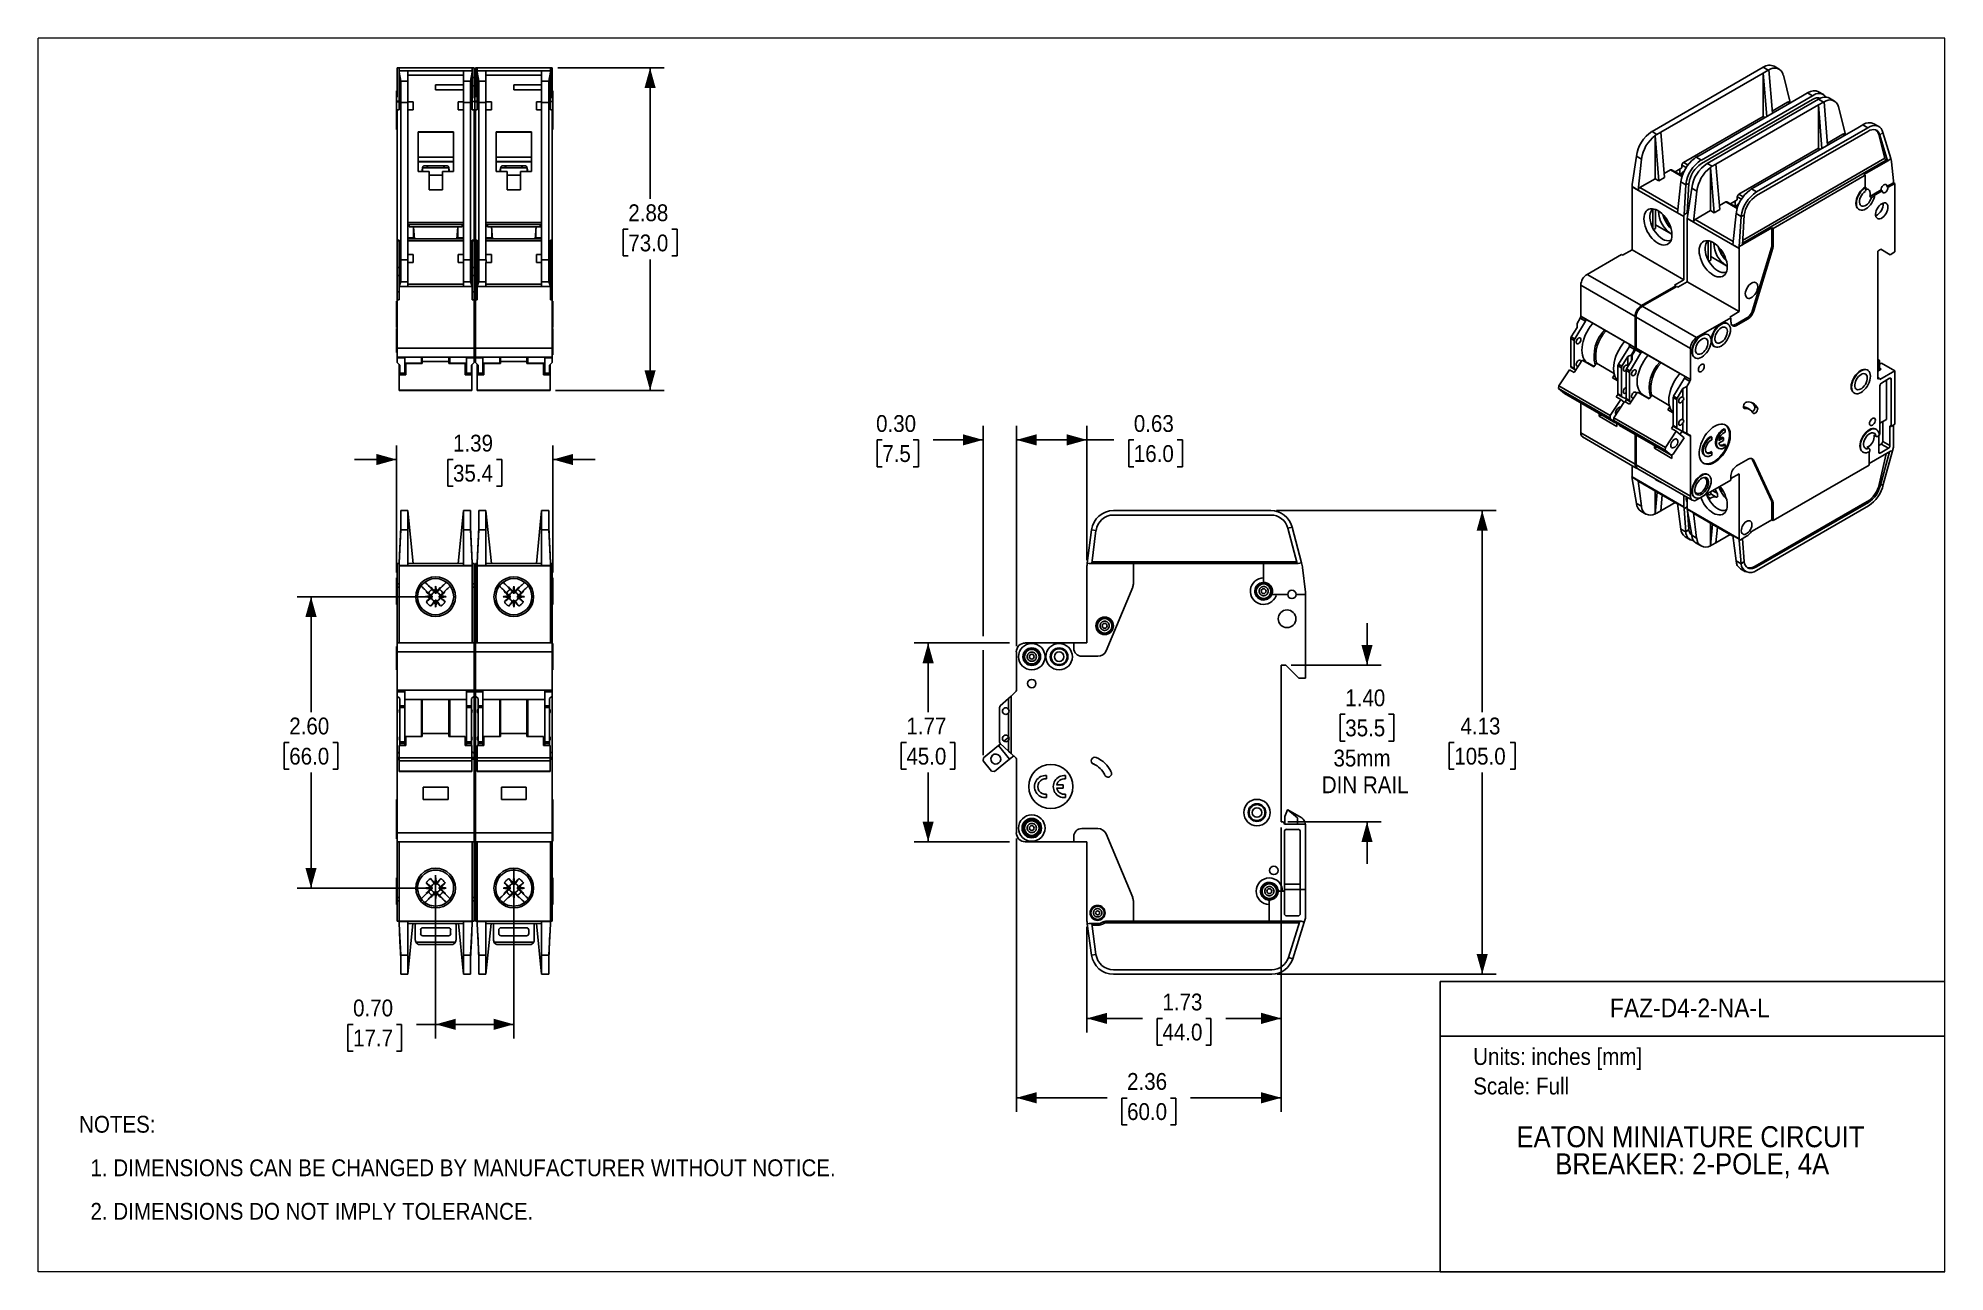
# Model space of a CAD drawing. Header units: inches. Extents: x 0 to 17, y 0 to 11.
import ezdxf
from ezdxf.enums import TextEntityAlignment as Align

# ---------------------------------------------------------------- set-up
doc = ezdxf.new("R2010")
doc.units = ezdxf.units.IN
doc.header["$MEASUREMENT"] = 0
doc.linetypes.add('SLD-Solid', pattern=[0])
doc.layers.add('DIMENSIONS', color=140, linetype='SLD-Solid', lineweight=25)
doc.layers.add('TEXT', color=140, linetype='SLD-Solid', lineweight=25)
doc.layers.add('SLD-DEFPOINTS', color=7, linetype='Continuous')
doc.styles.add('SLDTEXTSTYLE0', font='GOTHIC.TTF', dxfattribs={"width": 0.913})
doc.dimstyles.new('SLDDIMSTYLE0', dxfattribs={"dimtxt": 0.15, "dimasz": 0.18, "dimexe": 0.18, "dimexo": 0.0625, "dimgap": 0.0375, "dimtad": 0, "dimtih": 1, "dimtoh": 1, "dimrnd": 1e-09, "dimzin": 4, "dimdsep": 46, "dimtxsty": 'SLDTEXTSTYLE0', "dimsah": 1, "dimcen": 0.09, "dimadec": 0, "dimazin": 1, "dimtfac": 1, "dimtofl": 0, "dimtmove": 0, "dimatfit": 3, "dimfxl": 1, "dimfrac": 2, "dimtolj": 1, "dimtzin": 12, "dimarcsym": 0})
doc.dimstyles.new('SLDDIMSTYLE1', dxfattribs={"dimtxt": 0.15, "dimasz": 0.18, "dimexe": 0.18, "dimexo": 0.0625, "dimgap": 0.0375, "dimtad": 0, "dimtih": 1, "dimtoh": 1, "dimrnd": 1e-09, "dimzin": 0, "dimdsep": 46, "dimtxsty": 'SLDTEXTSTYLE0', "dimsah": 1, "dimcen": 0.09, "dimadec": 0, "dimazin": 0, "dimtfac": 1, "dimtofl": 0, "dimtmove": 0, "dimatfit": 3, "dimfxl": 1, "dimfrac": 2, "dimtolj": 1, "dimtzin": 12, "dimarcsym": 0})
doc.dimstyles.new('SLDDIMSTYLE2', dxfattribs={"dimtxt": 0.15, "dimasz": 0.18, "dimexe": 0.18, "dimexo": 0.0625, "dimgap": 0.0375, "dimtad": 0, "dimtih": 1, "dimtoh": 1, "dimrnd": 1e-09, "dimzin": 12, "dimdsep": 46, "dimtxsty": 'SLDTEXTSTYLE0', "dimsah": 1, "dimcen": 0.09, "dimadec": 0, "dimazin": 3, "dimtfac": 1, "dimtmove": 0, "dimatfit": 3, "dimfxl": 1, "dimfrac": 2, "dimtolj": 1, "dimtzin": 12, "dimarcsym": 0})
doc.dimstyles.new('SLDDIMSTYLE3', dxfattribs={"dimtxt": 0.15, "dimasz": 0.18, "dimexe": 0.18, "dimexo": 0.0625, "dimgap": 0.0375, "dimtad": 0, "dimtih": 1, "dimtoh": 1, "dimrnd": 1e-09, "dimdsep": 46, "dimtxsty": 'SLDTEXTSTYLE0', "dimsah": 1, "dimcen": 0.09, "dimadec": 0, "dimazin": 2, "dimtfac": 1, "dimtofl": 0, "dimtmove": 0, "dimatfit": 3, "dimfxl": 1, "dimfrac": 2, "dimtolj": 1, "dimtzin": 12, "dimarcsym": 0})
doc.dimstyles.new('SLDDIMSTYLE4', dxfattribs={"dimtxt": 0.15, "dimasz": 0.18, "dimexe": 0.18, "dimexo": 0.0625, "dimgap": 0.0375, "dimtad": 0, "dimtih": 1, "dimtoh": 1, "dimrnd": 1e-09, "dimzin": 12, "dimdsep": 46, "dimtxsty": 'SLDTEXTSTYLE0', "dimsah": 1, "dimcen": 0.09, "dimadec": 0, "dimazin": 3, "dimtfac": 1, "dimtofl": 0, "dimtmove": 0, "dimatfit": 3, "dimfxl": 1, "dimfrac": 2, "dimtolj": 1, "dimtzin": 12, "dimarcsym": 0})
doc.dimstyles.new('SLDDIMSTYLE5', dxfattribs={"dimtxt": 0.15, "dimasz": 0.18, "dimexe": 0.18, "dimexo": 0.0625, "dimgap": 0.0375, "dimtad": 0, "dimtih": 1, "dimtoh": 1, "dimrnd": 1e-09, "dimzin": 4, "dimdsep": 46, "dimtxsty": 'SLDTEXTSTYLE0', "dimsah": 1, "dimcen": 0.09, "dimadec": 0, "dimazin": 1, "dimtfac": 1, "dimtmove": 0, "dimatfit": 3, "dimfxl": 1, "dimfrac": 2, "dimtolj": 1, "dimtzin": 12, "dimarcsym": 0})
doc.dimstyles.new('SLDDIMSTYLE6', dxfattribs={"dimtxt": 0.15, "dimasz": 0.18, "dimexe": 0.18, "dimexo": 0.0625, "dimgap": 0.0375, "dimtad": 0, "dimtih": 1, "dimtoh": 1, "dimrnd": 1e-09, "dimzin": 0, "dimdsep": 46, "dimtxsty": 'SLDTEXTSTYLE0', "dimsah": 1, "dimcen": 0.09, "dimadec": 0, "dimazin": 0, "dimtfac": 1, "dimtmove": 0, "dimatfit": 3, "dimfxl": 1, "dimfrac": 2, "dimtolj": 1, "dimtzin": 12, "dimarcsym": 0})

msp = doc.modelspace()

# ---------------------------------------------------------------- blocks, each defined once
blk = doc.blocks.new('SW_NOTE_0')
at = {"layer": 'TEXT', "color": 0, "insert": (0, 0.192), "char_height": 0.15, "attachment_point": 1, "style": 'SLDTEXTSTYLE0'}
blk.add_mtext('Units: inches [mm]', dxfattribs=at)
blk = doc.blocks.new('SW_NOTE_0_1')
at = {"layer": 'TEXT', "color": 0, "insert": (0, 0.192), "char_height": 0.15, "attachment_point": 1, "style": 'SLDTEXTSTYLE0'}
blk.add_mtext('Scale: Full', dxfattribs=at)
blk = doc.blocks.new('Block1')
at = {"color": 140, "linetype": 'SLD-Solid', "lineweight": 18}
blk.add_line((17, 0), (17, 2.589), dxfattribs=at)
at = {"layer": 'TEXT'}
for p, q in [((17, 2.589), (12.5, 2.589)), ((12.5, 0), (12.5, 2.589)), ((12.5, 2.102), (17, 2.102)), ((17, 0), (12.5, 0))]:
    blk.add_line(p, q, dxfattribs=at)
for name, p in [('SW_NOTE_0', (12.795, 1.803)), ('SW_NOTE_0_1', (12.795, 1.54))]:
    blk.add_blockref(name, p, dxfattribs=at)
at = {"layer": 'TEXT', "color": 140, "style": 'SLDTEXTSTYLE0', "width": 0.913}
for tag, height, p in [('AUTOATTR0', 0.167, (14.014, 2.22)), ('AUTOATTR1_0', 0.188, (13.18, 1.055)), ('AUTOATTR1_1', 0.188, (13.526, 0.813))]:
    blk.add_attdef(tag, text='', height=height, dxfattribs=at).set_placement(p, align=Align.BOTTOM_LEFT)
blk = doc.blocks.new('Block2')
at = {"color": 7, "linetype": 'SLD-Solid', "lineweight": 18}
for p, q in [((17, 11), (0, 11)), ((0, 0), (0, 11)), ((17, 0), (17, 11)), ((17, 0), (0, 0))]:
    blk.add_line(p, q, dxfattribs=at)
blk = doc.blocks.new('SW_NOTE_0_2')
at = {"layer": 'TEXT', "color": 0, "char_height": 0.15, "attachment_point": 1, "style": 'SLDTEXTSTYLE0'}
for s, insert in [('NOTES:', (0, 0.192)), ('  1. DIMENSIONS CAN BE CHANGED BY MANUFACTURER WITHOUT NOTICE.', (0, -0.196)), ('  2. DIMENSIONS DO NOT IMPLY TOLERANCE.', (0, -0.584))]:
    blk.add_mtext(s, dxfattribs=dict(at, insert=insert))
blk = doc.blocks.new('_D')
at = {"layer": 'DIMENSIONS'}
for p, q in [((3.494, 6.02), (2.308, 6.02)), ((2.433, 6.02), (2.433, 4.991)), ((2.239, 4.72), (2.193, 4.72)), ((2.193, 4.72), (2.193, 4.482)), ((2.627, 4.72), (2.672, 4.72)), ((2.672, 4.72), (2.672, 4.482)), ((2.193, 4.482), (2.239, 4.482)), ((2.433, 3.422), (2.433, 4.451)), ((2.672, 4.482), (2.627, 4.482)), ((3.494, 3.422), (2.308, 3.422))]:
    blk.add_line(p, q, dxfattribs=at)
for points in [[(2.433, 6.02), (2.383, 5.84), (2.483, 5.84)], [(2.433, 3.422), (2.483, 3.602), (2.383, 3.602)]]:
    blk.add_solid(points, dxfattribs=at)
at = {"layer": 'DIMENSIONS', "char_height": 0.15, "attachment_point": 1, "style": 'SLDTEXTSTYLE0'}
for s, insert in [('2.60', (2.239, 4.942)), ('66.0', (2.239, 4.673))]:
    blk.add_mtext(s, dxfattribs=dict(at, insert=insert))
blk = doc.blocks.new('_D_1')
at = {"layer": 'DIMENSIONS'}
for p, q in [((3.544, 3.372), (3.544, 2.082)), ((4.241, 3.372), (4.241, 2.082)), ((2.808, 2.206), (2.762, 2.206)), ((2.762, 2.206), (2.762, 1.968)), ((3.196, 2.206), (3.241, 2.206)), ((3.241, 2.206), (3.241, 1.968)), ((3.544, 2.207), (3.373, 2.207)), ((4.241, 2.207), (3.544, 2.207)), ((2.762, 1.968), (2.808, 1.968)), ((3.241, 1.968), (3.196, 1.968))]:
    blk.add_line(p, q, dxfattribs=at)
for points in [[(3.544, 2.207), (3.724, 2.157), (3.724, 2.257)], [(4.241, 2.207), (4.061, 2.257), (4.061, 2.157)]]:
    blk.add_solid(points, dxfattribs=at)
at = {"layer": 'DIMENSIONS', "char_height": 0.15, "attachment_point": 1, "style": 'SLDTEXTSTYLE0'}
for s, insert in [('0.70', (2.808, 2.428)), ('17.7', (2.808, 2.16))]:
    blk.add_mtext(s, dxfattribs=dict(at, insert=insert))
blk = doc.blocks.new('_D_2')
at = {"layer": 'DIMENSIONS'}
for p, q in [((3.196, 6.237), (3.196, 7.368)), ((4.59, 6.237), (4.59, 7.368)), ((3.196, 7.243), (2.821, 7.243)), ((3.699, 7.242), (3.653, 7.242)), ((3.653, 7.242), (3.653, 7.004)), ((4.087, 7.242), (4.133, 7.242)), ((4.133, 7.242), (4.133, 7.004)), ((4.59, 7.243), (4.965, 7.243)), ((3.653, 7.004), (3.699, 7.004)), ((4.133, 7.004), (4.087, 7.004))]:
    blk.add_line(p, q, dxfattribs=at)
for points in [[(3.196, 7.243), (3.016, 7.293), (3.016, 7.193)], [(4.59, 7.243), (4.77, 7.193), (4.77, 7.293)]]:
    blk.add_solid(points, dxfattribs=at)
at = {"layer": 'DIMENSIONS', "char_height": 0.15, "attachment_point": 1, "style": 'SLDTEXTSTYLE0'}
for s, insert in [('1.39', (3.699, 7.464)), ('35.4', (3.699, 7.196))]:
    blk.add_mtext(s, dxfattribs=dict(at, insert=insert))
blk = doc.blocks.new('_D_3')
at = {"layer": 'DIMENSIONS'}
for p, q in [((8.722, 5.578), (8.722, 7.543)), ((9.351, 6.346), (9.351, 7.543)), ((8.722, 7.418), (9.351, 7.418)), ((9.351, 7.418), (9.591, 7.418)), ((9.769, 7.417), (9.723, 7.417)), ((9.723, 7.417), (9.723, 7.179)), ((10.156, 7.417), (10.202, 7.417)), ((10.202, 7.417), (10.202, 7.179)), ((9.723, 7.179), (9.769, 7.179)), ((10.202, 7.179), (10.156, 7.179))]:
    blk.add_line(p, q, dxfattribs=at)
for points in [[(8.722, 7.418), (8.902, 7.368), (8.902, 7.468)], [(9.351, 7.418), (9.171, 7.468), (9.171, 7.368)]]:
    blk.add_solid(points, dxfattribs=at)
at = {"layer": 'DIMENSIONS', "char_height": 0.15, "attachment_point": 1, "style": 'SLDTEXTSTYLE0'}
for s, insert in [('0.63', (9.769, 7.639)), ('16.0', (9.769, 7.371))]:
    blk.add_mtext(s, dxfattribs=dict(at, insert=insert))
blk = doc.blocks.new('_D_4')
at = {"layer": 'DIMENSIONS'}
for p, q in [((11.084, 3.962), (11.084, 2.135)), ((9.351, 3.076), (9.351, 2.135)), ((9.351, 2.26), (9.846, 2.26)), ((10.024, 2.259), (9.978, 2.259)), ((9.978, 2.259), (9.978, 2.021)), ((10.412, 2.259), (10.457, 2.259)), ((10.457, 2.259), (10.457, 2.021)), ((11.084, 2.26), (10.589, 2.26)), ((9.978, 2.021), (10.024, 2.021)), ((10.457, 2.021), (10.412, 2.021))]:
    blk.add_line(p, q, dxfattribs=at)
for points in [[(9.351, 2.26), (9.531, 2.21), (9.531, 2.31)], [(11.084, 2.26), (10.904, 2.31), (10.904, 2.21)]]:
    blk.add_solid(points, dxfattribs=at)
at = {"layer": 'DIMENSIONS', "char_height": 0.15, "attachment_point": 1, "style": 'SLDTEXTSTYLE0'}
for s, insert in [('1.73', (10.024, 2.481)), ('44.0', (10.024, 2.213))]:
    blk.add_mtext(s, dxfattribs=dict(at, insert=insert))
blk = doc.blocks.new('_D_5')
at = {"layer": 'DIMENSIONS'}
for p, q in [((11.084, 3.962), (11.084, 1.427)), ((8.722, 3.864), (8.722, 1.427)), ((8.722, 1.552), (9.531, 1.552)), ((9.709, 1.55), (9.663, 1.55)), ((9.663, 1.55), (9.663, 1.312)), ((10.097, 1.55), (10.142, 1.55)), ((10.142, 1.55), (10.142, 1.312)), ((11.084, 1.552), (10.274, 1.552)), ((9.663, 1.312), (9.709, 1.312)), ((10.142, 1.312), (10.097, 1.312))]:
    blk.add_line(p, q, dxfattribs=at)
for points in [[(8.722, 1.552), (8.902, 1.502), (8.902, 1.602)], [(11.084, 1.552), (10.904, 1.602), (10.904, 1.502)]]:
    blk.add_solid(points, dxfattribs=at)
at = {"layer": 'DIMENSIONS', "char_height": 0.15, "attachment_point": 1, "style": 'SLDTEXTSTYLE0'}
for s, insert in [('2.36', (9.709, 1.773)), ('60.0', (9.709, 1.504))]:
    blk.add_mtext(s, dxfattribs=dict(at, insert=insert))
blk = doc.blocks.new('_D_6')
at = {"layer": 'DIMENSIONS'}
for p, q in [((8.659, 5.607), (7.81, 5.607)), ((7.935, 5.607), (7.935, 4.991)), ((7.741, 4.72), (7.695, 4.72)), ((7.695, 4.72), (7.695, 4.482)), ((8.129, 4.72), (8.174, 4.72)), ((8.174, 4.72), (8.174, 4.482)), ((7.695, 4.482), (7.741, 4.482)), ((7.935, 3.835), (7.935, 4.451)), ((8.174, 4.482), (8.129, 4.482)), ((8.659, 3.835), (7.81, 3.835))]:
    blk.add_line(p, q, dxfattribs=at)
for points in [[(7.935, 5.607), (7.885, 5.427), (7.985, 5.427)], [(7.935, 3.835), (7.985, 4.015), (7.885, 4.015)]]:
    blk.add_solid(points, dxfattribs=at)
at = {"layer": 'DIMENSIONS', "char_height": 0.15, "attachment_point": 1, "style": 'SLDTEXTSTYLE0'}
for s, insert in [('1.77', (7.741, 4.942)), ('45.0', (7.741, 4.673))]:
    blk.add_mtext(s, dxfattribs=dict(at, insert=insert))
blk = doc.blocks.new('_D_7')
at = {"layer": 'DIMENSIONS'}
for p, q in [((11.04, 6.788), (13, 6.788)), ((12.875, 6.788), (12.875, 4.991)), ((12.626, 4.72), (12.58, 4.72)), ((12.58, 4.72), (12.58, 4.482)), ((13.124, 4.72), (13.17, 4.72)), ((13.17, 4.72), (13.17, 4.482)), ((12.58, 4.482), (12.626, 4.482)), ((12.875, 2.654), (12.875, 4.451)), ((13.17, 4.482), (13.124, 4.482)), ((11.048, 2.654), (13, 2.654))]:
    blk.add_line(p, q, dxfattribs=at)
for points in [[(12.875, 6.788), (12.825, 6.608), (12.925, 6.608)], [(12.875, 2.654), (12.925, 2.834), (12.825, 2.834)]]:
    blk.add_solid(points, dxfattribs=at)
at = {"layer": 'DIMENSIONS', "char_height": 0.15, "attachment_point": 1, "style": 'SLDTEXTSTYLE0'}
for s, insert in [('4.13', (12.681, 4.942)), ('105.0', (12.626, 4.673))]:
    blk.add_mtext(s, dxfattribs=dict(at, insert=insert))
blk = doc.blocks.new('_D_8')
at = {"layer": 'DIMENSIONS'}
for p, q in [((11.848, 5.41), (11.848, 5.785)), ((11.173, 5.41), (11.973, 5.41)), ((11.654, 4.971), (11.608, 4.971)), ((11.608, 4.971), (11.608, 4.733)), ((12.041, 4.971), (12.087, 4.971)), ((12.087, 4.971), (12.087, 4.733)), ((11.608, 4.733), (11.654, 4.733)), ((12.087, 4.733), (12.041, 4.733)), ((11.142, 4.012), (11.973, 4.012)), ((11.848, 4.012), (11.848, 3.637))]:
    blk.add_line(p, q, dxfattribs=at)
for points in [[(11.848, 5.41), (11.898, 5.59), (11.798, 5.59)], [(11.848, 4.012), (11.798, 3.832), (11.898, 3.832)]]:
    blk.add_solid(points, dxfattribs=at)
at = {"layer": 'DIMENSIONS', "char_height": 0.15, "attachment_point": 1, "style": 'SLDTEXTSTYLE0'}
for s, insert in [('1.40', (11.654, 5.193)), ('35.5', (11.654, 4.925)), ('35mm', (11.549, 4.656)), ('DIN RAIL', (11.445, 4.418))]:
    blk.add_mtext(s, dxfattribs=dict(at, insert=insert))
blk = doc.blocks.new('_D_9')
at = {"layer": 'DIMENSIONS'}
for p, q in [((8.425, 5.669), (8.425, 7.543)), ((8.722, 5.578), (8.722, 7.543)), ((7.526, 7.417), (7.48, 7.417)), ((7.48, 7.417), (7.48, 7.179)), ((7.803, 7.417), (7.849, 7.417)), ((7.849, 7.417), (7.849, 7.179)), ((8.425, 7.418), (7.98, 7.418)), ((8.722, 7.418), (9.097, 7.418)), ((7.48, 7.179), (7.526, 7.179)), ((7.849, 7.179), (7.803, 7.179)), ((8.425, 4.606), (8.425, 5.544))]:
    blk.add_line(p, q, dxfattribs=at)
for points in [[(8.425, 7.418), (8.245, 7.468), (8.245, 7.368)], [(8.722, 7.418), (8.902, 7.368), (8.902, 7.468)]]:
    blk.add_solid(points, dxfattribs=at)
at = {"layer": 'DIMENSIONS', "char_height": 0.15, "attachment_point": 1, "style": 'SLDTEXTSTYLE0'}
for s, insert in [('0.30', (7.471, 7.639)), ('7.5', (7.526, 7.371))]:
    blk.add_mtext(s, dxfattribs=dict(at, insert=insert))
blk = doc.blocks.new('_D_10')
at = {"layer": 'DIMENSIONS'}
for p, q in [((4.634, 10.735), (5.581, 10.735)), ((5.456, 10.735), (5.456, 9.567)), ((5.262, 9.296), (5.216, 9.296)), ((5.216, 9.296), (5.216, 9.058)), ((5.65, 9.296), (5.696, 9.296)), ((5.696, 9.296), (5.696, 9.058)), ((5.216, 9.058), (5.262, 9.058)), ((5.456, 7.859), (5.456, 9.027)), ((5.696, 9.058), (5.65, 9.058)), ((4.614, 7.859), (5.581, 7.859))]:
    blk.add_line(p, q, dxfattribs=at)
for points in [[(5.456, 10.735), (5.406, 10.555), (5.506, 10.555)], [(5.456, 7.859), (5.506, 8.039), (5.406, 8.039)]]:
    blk.add_solid(points, dxfattribs=at)
at = {"layer": 'DIMENSIONS', "char_height": 0.15, "attachment_point": 1, "style": 'SLDTEXTSTYLE0'}
for s, insert in [('2.88', (5.262, 9.518)), ('73.0', (5.262, 9.249))]:
    blk.add_mtext(s, dxfattribs=dict(at, insert=insert))

# ---------------------------------------------------------------- dimensions: what is measured, and where the dimension line sits
at = {"layer": 'DIMENSIONS'}
for base, p1, p2, dimstyle, picture, middle in [((5.456, 7.859), (4.584, 10.735), (4.564, 7.859), 'SLDDIMSTYLE4', '_D_10', (5.456, 9.297)), ((12.875, 2.654), (10.99, 6.788), (10.998, 2.654), 'SLDDIMSTYLE4', '_D_7', (12.875, 4.721)), ((2.433, 3.422), (3.544, 6.02), (3.544, 3.422), 'SLDDIMSTYLE0', '_D', (2.433, 4.721)), ((7.935, 3.835), (8.8, 5.607), (8.8, 3.835), 'SLDDIMSTYLE4', '_D_6', (7.935, 4.721))]:
    dim = msp.add_linear_dim(base=base, p1=p1, p2=p2, angle=90, dimstyle=dimstyle, dxfattribs=at)
    dim.commit()
    dim.dimension.update_dxf_attribs({"geometry": picture, "text_midpoint": middle, "dimtype": 160})
for base, p1, p2, dimstyle, picture, middle in [((8.722, 7.418), (8.425, 4.556), (8.722, 5.528), 'SLDDIMSTYLE6', '_D_9', (7.665, 7.418)), ((8.722, 7.418), (9.351, 6.296), (8.722, 5.528), 'SLDDIMSTYLE3', '_D_3', (9.962, 7.418)), ((4.59, 7.243), (3.196, 6.187), (4.59, 6.187), 'SLDDIMSTYLE2', '_D_2', (3.893, 7.243)), ((8.722, 1.552), (11.084, 4.012), (8.722, 3.914), 'SLDDIMSTYLE4', '_D_5', (9.903, 1.552)), ((9.351, 2.26), (11.084, 4.012), (9.351, 3.126), 'SLDDIMSTYLE4', '_D_4', (10.218, 2.26)), ((4.241, 2.207), (3.544, 3.422), (4.241, 3.422), 'SLDDIMSTYLE1', '_D_1', (3.002, 2.207))]:
    dim = msp.add_linear_dim(base=base, p1=p1, p2=p2, dimstyle=dimstyle, dxfattribs=at)
    dim.commit()
    dim.dimension.update_dxf_attribs({"geometry": picture, "text_midpoint": middle, "dimtype": 160})
dim = msp.add_linear_dim(base=(11.848, 4.012), p1=(11.123, 5.41), p2=(11.092, 4.012), angle=90, text='<>\\P35mm\\PDIN RAIL', dimstyle='SLDDIMSTYLE5', dxfattribs=at)
dim.commit()
dim.dimension.update_dxf_attribs({"geometry": '_D_8', "text_midpoint": (11.848, 4.711), "dimtype": 160})

# ---------------------------------------------------------------- linework, layer by layer
for p, q in [((3.202, 10.735), (3.218, 10.735)), ((3.202, 10.475), (3.202, 10.735)), ((3.218, 10.735), (3.871, 10.735)), ((3.218, 10.735), (3.218, 10.708)), ((3.871, 10.708), (3.871, 10.735)), ((3.887, 10.735), (3.871, 10.735)), ((3.887, 10.735), (3.887, 10.65)), ((3.899, 10.735), (3.915, 10.735)), ((3.899, 10.475), (3.899, 10.735)), ((3.915, 10.735), (4.568, 10.735)), ((3.915, 10.735), (3.915, 10.708)), ((4.568, 10.708), (4.568, 10.735)), ((4.584, 10.735), (4.568, 10.735)), ((4.584, 10.735), (4.584, 10.65)), ((14.389, 10.167), (15.38, 10.74)), ((15.38, 10.74), (15.425, 10.714)), ((15.425, 10.714), (15.38, 10.688)), ((15.462, 10.33), (15.43, 10.717)), ((15.523, 10.724), (15.479, 10.75)), ((3.218, 10.708), (3.871, 10.708)), ((3.218, 10.707), (3.218, 10.708)), ((3.218, 10.707), (3.218, 10.697)), ((3.218, 10.707), (3.296, 10.707)), ((3.218, 10.697), (3.233, 10.616)), ((3.218, 10.697), (3.218, 10.669)), ((3.218, 10.669), (3.218, 10.659)), ((3.218, 10.669), (3.218, 10.361)), ((3.233, 10.577), (3.218, 10.659)), ((3.296, 10.616), (3.233, 10.616)), ((3.233, 10.425), (3.233, 10.616)), ((3.296, 10.616), (3.296, 10.707)), ((3.296, 10.669), (3.792, 10.669)), ((3.296, 10.616), (3.296, 10.432)), ((3.544, 10.585), (3.544, 10.538)), ((3.544, 10.585), (3.792, 10.585)), ((3.792, 10.707), (3.871, 10.707)), ((3.792, 10.707), (3.792, 10.616)), ((3.855, 10.616), (3.792, 10.616)), ((3.792, 10.432), (3.792, 10.616)), ((3.855, 10.616), (3.871, 10.697)), ((3.855, 10.577), (3.871, 10.659)), ((3.855, 10.425), (3.855, 10.616)), ((3.871, 10.708), (3.871, 10.707)), ((3.871, 10.697), (3.871, 10.707)), ((3.871, 10.669), (3.871, 10.697)), ((3.871, 10.659), (3.871, 10.669)), ((3.871, 10.669), (3.871, 10.361)), ((3.871, 10.65), (3.887, 10.65)), ((3.887, 10.575), (3.871, 10.575)), ((3.887, 10.65), (3.887, 10.575)), ((3.887, 10.575), (3.887, 10.465)), ((3.915, 10.708), (4.568, 10.708)), ((3.915, 10.707), (3.915, 10.708)), ((3.915, 10.707), (3.915, 10.697)), ((3.915, 10.707), (3.993, 10.707)), ((3.915, 10.697), (3.93, 10.616)), ((3.915, 10.697), (3.915, 10.669)), ((3.915, 10.669), (3.915, 10.659)), ((3.915, 10.669), (3.915, 10.361)), ((3.93, 10.577), (3.915, 10.659)), ((3.993, 10.616), (3.93, 10.616)), ((3.93, 10.425), (3.93, 10.616)), ((3.993, 10.616), (3.993, 10.707)), ((3.993, 10.669), (4.489, 10.669)), ((3.993, 10.616), (3.993, 10.432)), ((4.241, 10.585), (4.241, 10.538)), ((4.241, 10.585), (4.489, 10.585)), ((4.489, 10.707), (4.568, 10.707)), ((4.489, 10.707), (4.489, 10.616)), ((4.552, 10.616), (4.489, 10.616)), ((4.489, 10.432), (4.489, 10.616)), ((4.552, 10.616), (4.568, 10.697)), ((4.552, 10.577), (4.568, 10.659)), ((4.552, 10.425), (4.552, 10.616)), ((4.568, 10.708), (4.568, 10.707)), ((4.568, 10.697), (4.568, 10.707)), ((4.568, 10.669), (4.568, 10.697)), ((4.568, 10.659), (4.568, 10.669)), ((4.568, 10.669), (4.568, 10.361)), ((4.568, 10.65), (4.584, 10.65)), ((4.584, 10.575), (4.568, 10.575)), ((4.584, 10.65), (4.584, 10.575)), ((4.584, 10.575), (4.584, 10.465)), ((15.38, 10.688), (14.467, 10.161)), ((15.38, 10.302), (15.38, 10.688)), ((15.38, 10.688), (15.412, 10.301)), ((15.56, 10.671), (15.622, 10.427)), ((3.202, 10.53), (3.196, 10.53)), ((3.196, 10.53), (3.196, 10.475)), ((3.196, 10.475), (3.202, 10.475)), ((3.196, 10.475), (3.196, 10.439)), ((3.218, 10.439), (3.196, 10.439)), ((3.196, 10.439), (3.196, 10.432)), ((3.196, 10.432), (3.218, 10.432)), ((3.196, 10.432), (3.196, 10.361)), ((3.233, 10.425), (3.296, 10.425)), ((3.233, 9.022), (3.233, 10.425)), ((3.344, 10.432), (3.296, 10.432)), ((3.296, 10.425), (3.296, 10.361)), ((3.344, 10.432), (3.344, 10.361)), ((3.792, 10.538), (3.544, 10.538)), ((3.544, 10.538), (3.792, 10.538)), ((3.792, 10.432), (3.745, 10.432)), ((3.745, 10.361), (3.745, 10.432)), ((3.855, 10.425), (3.792, 10.425)), ((3.792, 10.361), (3.792, 10.425)), ((3.855, 9.022), (3.855, 10.425)), ((3.871, 10.434), (3.893, 10.434)), ((3.887, 10.53), (3.893, 10.53)), ((3.893, 10.472), (3.887, 10.472)), ((3.887, 10.465), (3.893, 10.465)), ((3.899, 10.53), (3.893, 10.53)), ((3.893, 10.53), (3.893, 10.475)), ((3.893, 10.475), (3.899, 10.475)), ((3.893, 10.475), (3.893, 10.439)), ((3.893, 10.434), (3.893, 10.465)), ((3.915, 10.439), (3.893, 10.439)), ((3.893, 10.361), (3.893, 10.434)), ((3.893, 10.432), (3.915, 10.432)), ((3.893, 10.432), (3.893, 10.361)), ((3.93, 10.425), (3.993, 10.425)), ((3.93, 9.022), (3.93, 10.425)), ((4.041, 10.432), (3.993, 10.432)), ((3.993, 10.425), (3.993, 10.361)), ((4.041, 10.432), (4.041, 10.361)), ((4.489, 10.538), (4.241, 10.538)), ((4.241, 10.538), (4.489, 10.538)), ((4.442, 10.361), (4.442, 10.432)), ((4.489, 10.432), (4.442, 10.432)), ((4.552, 10.425), (4.489, 10.425)), ((4.489, 10.361), (4.489, 10.425)), ((4.552, 9.022), (4.552, 10.425)), ((4.568, 10.434), (4.59, 10.434)), ((4.584, 10.53), (4.59, 10.53)), ((4.59, 10.472), (4.584, 10.472)), ((4.584, 10.465), (4.59, 10.465)), ((4.59, 10.472), (4.59, 10.53)), ((4.59, 10.465), (4.59, 10.472)), ((4.59, 10.434), (4.59, 10.465)), ((4.59, 10.361), (4.59, 10.434)), ((14.817, 9.958), (15.731, 10.486)), ((14.829, 9.913), (15.82, 10.486)), ((15.82, 10.454), (14.829, 9.881)), ((14.881, 9.883), (15.873, 10.455)), ((15.873, 10.404), (14.959, 9.876)), ((15.597, 10.428), (15.46, 10.349)), ((15.597, 10.428), (15.614, 10.418)), ((15.626, 10.425), (15.617, 10.43)), ((15.731, 10.486), (15.776, 10.512)), ((15.82, 10.486), (15.776, 10.512)), ((15.873, 10.455), (15.918, 10.43)), ((15.918, 10.43), (15.873, 10.404)), ((15.873, 10.018), (15.873, 10.404)), ((15.873, 10.404), (15.904, 10.017)), ((15.919, 10.496), (15.874, 10.521)), ((15.955, 10.046), (15.923, 10.432)), ((16.016, 10.439), (15.972, 10.465)), ((16.053, 10.387), (16.115, 10.142)), ((3.196, 10.361), (3.196, 10.243)), ((3.202, 10.361), (3.196, 10.361)), ((3.196, 10.243), (3.202, 10.243)), ((3.196, 10.243), (3.196, 10.184)), ((3.202, 9.2), (3.202, 10.361)), ((3.218, 10.361), (3.202, 10.361)), ((3.296, 10.361), (3.344, 10.361)), ((3.296, 10.361), (3.296, 9.07)), ((3.745, 10.361), (3.792, 10.361)), ((3.792, 9.07), (3.792, 10.361)), ((3.871, 10.361), (3.887, 10.361)), ((3.887, 10.361), (3.887, 9.2)), ((3.893, 10.361), (3.887, 10.361)), ((3.887, 10.243), (3.893, 10.243)), ((3.893, 10.361), (3.893, 10.243)), ((3.899, 10.361), (3.893, 10.361)), ((3.893, 10.243), (3.899, 10.243)), ((3.893, 10.243), (3.893, 10.184)), ((3.899, 9.2), (3.899, 10.361)), ((3.915, 10.361), (3.899, 10.361)), ((3.993, 10.361), (4.041, 10.361)), ((3.993, 10.361), (3.993, 9.07)), ((4.442, 10.361), (4.489, 10.361)), ((4.489, 9.07), (4.489, 10.361)), ((4.568, 10.361), (4.584, 10.361)), ((4.584, 10.361), (4.584, 9.2)), ((4.59, 10.361), (4.584, 10.361)), ((4.584, 10.243), (4.59, 10.243)), ((4.59, 10.243), (4.59, 10.361)), ((4.59, 10.184), (4.59, 10.243)), ((15.38, 10.302), (14.67, 9.892)), ((15.31, 9.674), (16.223, 10.201)), ((15.321, 9.629), (16.313, 10.201)), ((15.38, 10.302), (15.396, 10.293)), ((16.223, 10.201), (16.269, 10.227)), ((16.313, 10.201), (16.269, 10.227)), ((16.411, 10.211), (16.367, 10.237)), ((3.196, 10.184), (3.202, 10.184)), ((3.387, 10.164), (3.702, 10.164)), ((3.387, 9.81), (3.387, 10.164)), ((3.387, 10.162), (3.702, 10.162)), ((3.702, 10.164), (3.702, 9.81)), ((3.887, 10.184), (3.893, 10.184)), ((3.893, 10.184), (3.899, 10.184)), ((4.084, 10.164), (4.399, 10.164)), ((4.084, 9.81), (4.084, 10.164)), ((4.084, 10.162), (4.399, 10.162)), ((4.399, 10.164), (4.399, 9.81)), ((4.584, 10.184), (4.59, 10.184)), ((14.433, 10.142), (14.389, 10.167)), ((14.417, 9.746), (14.417, 10.131)), ((14.417, 10.131), (14.417, 10.131)), ((14.417, 10.131), (14.45, 9.727)), ((14.467, 10.161), (14.433, 10.142)), ((14.5, 9.756), (14.467, 10.161)), ((16.313, 10.169), (15.321, 9.597)), ((16.09, 10.143), (15.953, 10.064)), ((16.09, 10.143), (16.107, 10.134)), ((16.118, 10.14), (16.11, 10.145)), ((16.464, 9.929), (16.41, 10.141)), ((16.421, 10.135), (16.41, 10.141)), ((16.421, 10.135), (16.448, 10.159)), ((16.421, 10.135), (16.489, 9.905)), ((16.448, 10.159), (16.517, 9.926)), ((3.702, 9.94), (3.387, 9.94)), ((3.387, 9.9), (3.702, 9.9)), ((3.389, 9.896), (3.7, 9.896)), ((3.646, 9.861), (3.443, 9.861)), ((4.399, 9.94), (4.084, 9.94)), ((4.084, 9.9), (4.399, 9.9)), ((4.086, 9.896), (4.397, 9.896)), ((4.343, 9.861), (4.14, 9.861)), ((14.251, 9.947), (14.212, 9.694)), ((14.251, 9.947), (14.295, 9.922)), ((14.266, 9.645), (14.295, 9.922)), ((14.656, 9.843), (14.656, 9.868)), ((14.656, 9.868), (14.693, 9.847)), ((14.67, 9.892), (14.709, 9.87)), ((14.767, 9.928), (14.767, 9.928)), ((14.767, 9.928), (14.767, 9.928)), ((14.817, 9.958), (14.784, 9.939)), ((14.829, 9.913), (14.784, 9.939)), ((14.926, 9.857), (14.881, 9.883)), ((14.959, 9.876), (14.926, 9.857)), ((14.993, 9.471), (14.959, 9.876)), ((15.873, 10.018), (15.163, 9.608)), ((15.196, 9.171), (16.478, 9.911)), ((15.197, 9.197), (16.464, 9.929)), ((15.873, 10.018), (15.889, 10.008)), ((16.497, 9.909), (16.279, 9.783)), ((16.478, 9.911), (16.489, 9.905)), ((16.489, 9.905), (16.497, 9.909)), ((16.497, 9.909), (16.517, 9.926)), ((16.517, 9.926), (16.524, 9.9)), ((16.524, 9.896), (16.543, 9.727)), ((3.485, 9.81), (3.387, 9.81)), ((3.426, 9.841), (3.42, 9.81)), ((3.426, 9.824), (3.423, 9.824)), ((3.427, 9.844), (3.426, 9.844)), ((3.427, 9.844), (3.428, 9.848)), ((3.662, 9.845), (3.427, 9.845)), ((3.485, 9.648), (3.485, 9.81)), ((3.485, 9.778), (3.604, 9.778)), ((3.604, 9.81), (3.604, 9.648)), ((3.702, 9.81), (3.604, 9.81)), ((3.662, 9.844), (3.661, 9.848)), ((3.663, 9.844), (3.662, 9.844)), ((3.669, 9.81), (3.663, 9.841)), ((3.663, 9.824), (3.666, 9.824)), ((4.182, 9.81), (4.084, 9.81)), ((4.123, 9.841), (4.117, 9.81)), ((4.123, 9.824), (4.12, 9.824)), ((4.124, 9.844), (4.123, 9.844)), ((4.124, 9.844), (4.125, 9.848)), ((4.359, 9.845), (4.124, 9.845)), ((4.182, 9.648), (4.182, 9.81)), ((4.182, 9.778), (4.3, 9.778)), ((4.3, 9.81), (4.3, 9.648)), ((4.399, 9.81), (4.3, 9.81)), ((4.359, 9.844), (4.358, 9.848)), ((4.359, 9.844), (4.359, 9.844)), ((4.365, 9.81), (4.359, 9.841)), ((4.359, 9.824), (4.363, 9.824)), ((14.212, 9.694), (14.211, 9.678)), ((14.28, 9.667), (14.417, 9.746)), ((14.417, 9.746), (14.45, 9.727)), ((14.45, 9.727), (14.5, 9.756)), ((14.497, 9.793), (14.553, 9.825)), ((14.553, 9.825), (14.655, 9.766)), ((14.657, 9.771), (14.563, 9.826)), ((14.595, 9.807), (14.656, 9.843)), ((14.617, 9.443), (14.646, 9.719)), ((14.636, 9.783), (14.636, 9.831)), ((14.646, 9.719), (14.69, 9.693)), ((14.65, 9.786), (14.656, 9.796)), ((14.65, 9.786), (14.66, 9.781)), ((14.65, 9.775), (14.65, 9.786)), ((14.667, 9.809), (14.671, 9.807)), ((14.69, 9.693), (14.675, 9.428)), ((14.69, 9.693), (14.718, 9.705)), ((14.702, 9.442), (14.718, 9.705)), ((14.909, 9.462), (14.909, 9.846)), ((14.909, 9.846), (14.909, 9.846)), ((14.909, 9.846), (14.943, 9.442)), ((16.29, 9.777), (15.469, 9.303)), ((16.279, 9.783), (16.29, 9.777)), ((16.29, 9.672), (16.29, 9.777)), ((16.543, 9.711), (16.484, 9.676)), ((16.555, 9.704), (16.495, 9.67)), ((16.543, 9.711), (16.543, 9.727)), ((16.555, 9.704), (16.543, 9.711)), ((16.555, 9.704), (16.555, 9.094)), ((3.604, 9.648), (3.485, 9.648)), ((4.3, 9.648), (4.182, 9.648)), ((14.266, 9.645), (14.211, 9.678)), ((14.673, 9.409), (14.211, 9.675)), ((14.211, 9.113), (14.211, 9.675)), ((14.62, 9.471), (14.28, 9.667)), ((14.743, 9.663), (14.705, 9.41)), ((14.743, 9.663), (14.788, 9.637)), ((14.759, 9.361), (14.788, 9.637)), ((14.99, 9.508), (15.046, 9.54)), ((15.046, 9.54), (15.148, 9.481)), ((15.15, 9.487), (15.056, 9.541)), ((15.088, 9.523), (15.149, 9.558)), ((15.129, 9.499), (15.129, 9.547)), ((15.149, 9.558), (15.149, 9.584)), ((15.149, 9.584), (15.186, 9.563)), ((15.16, 9.524), (15.164, 9.522)), ((15.163, 9.608), (15.201, 9.586)), ((15.26, 9.644), (15.26, 9.644)), ((15.26, 9.644), (15.26, 9.644)), ((15.31, 9.674), (15.277, 9.655)), ((15.321, 9.629), (15.277, 9.655)), ((16.294, 9.67), (16.29, 9.672)), ((16.294, 9.67), (16.294, 9.644)), ((16.431, 9.646), (16.331, 9.588)), ((16.331, 9.588), (16.346, 9.579)), ((16.346, 9.579), (16.368, 9.592)), ((16.442, 9.639), (16.363, 9.594)), ((16.363, 9.594), (16.368, 9.592)), ((16.372, 9.592), (16.367, 9.594)), ((16.442, 9.639), (16.431, 9.646)), ((16.484, 9.676), (16.495, 9.67)), ((3.296, 9.357), (3.792, 9.357)), ((3.993, 9.357), (4.489, 9.357)), ((14.397, 9.305), (14.397, 9.477)), ((14.419, 9.472), (14.419, 9.304)), ((14.496, 9.397), (14.507, 9.403)), ((14.533, 9.364), (14.502, 9.382)), ((14.673, 9.411), (14.617, 9.443)), ((14.675, 9.428), (14.673, 9.411)), ((14.673, 9.409), (14.673, 8.846)), ((14.675, 9.428), (14.687, 9.433)), ((14.711, 9.447), (14.687, 9.433)), ((14.687, 9.433), (14.702, 9.442)), ((14.703, 9.455), (14.713, 9.461)), ((14.705, 9.41), (14.703, 9.393)), ((14.759, 9.361), (14.703, 9.393)), ((15.165, 9.124), (14.703, 9.391)), ((14.703, 8.828), (14.703, 9.391)), ((14.705, 9.482), (14.717, 9.489)), ((14.773, 9.383), (14.909, 9.462)), ((15.113, 9.187), (14.773, 9.383)), ((14.909, 9.462), (14.943, 9.442)), ((14.943, 9.442), (14.993, 9.471)), ((15.11, 9.158), (15.139, 9.435)), ((15.139, 9.435), (15.183, 9.409)), ((15.143, 9.502), (15.149, 9.512)), ((15.143, 9.502), (15.153, 9.496)), ((15.143, 9.491), (15.143, 9.502)), ((15.183, 9.409), (15.167, 9.143)), ((15.183, 9.409), (15.211, 9.421)), ((15.195, 9.158), (15.211, 9.421)), ((16.231, 9.474), (16.235, 9.471)), ((3.202, 9.2), (3.218, 9.2)), ((3.202, 9.193), (3.202, 9.2)), ((3.218, 9.193), (3.202, 9.193)), ((3.202, 8.956), (3.202, 9.193)), ((3.218, 9.2), (3.218, 8.806)), ((3.296, 9.337), (3.792, 9.337)), ((3.348, 9.218), (3.296, 9.218)), ((3.792, 9.211), (3.296, 9.211)), ((3.296, 9.192), (3.792, 9.192)), ((3.308, 9.325), (3.308, 9.337)), ((3.308, 9.318), (3.308, 9.325)), ((3.308, 9.318), (3.491, 9.318)), ((3.346, 9.318), (3.356, 9.211)), ((3.348, 9.302), (3.348, 9.218)), ((3.348, 9.218), (3.348, 9.211)), ((3.781, 9.318), (3.598, 9.318)), ((3.733, 9.211), (3.743, 9.318)), ((3.741, 9.302), (3.741, 9.218)), ((3.741, 9.218), (3.792, 9.218)), ((3.741, 9.218), (3.741, 9.211)), ((3.781, 9.325), (3.781, 9.337)), ((3.781, 9.325), (3.781, 9.318)), ((3.887, 9.2), (3.871, 9.2)), ((3.871, 9.2), (3.871, 8.806)), ((3.887, 9.193), (3.871, 9.193)), ((3.887, 9.2), (3.887, 9.193)), ((3.887, 9.193), (3.887, 8.956)), ((3.899, 9.2), (3.915, 9.2)), ((3.899, 9.193), (3.899, 9.2)), ((3.915, 9.193), (3.899, 9.193)), ((3.899, 8.956), (3.899, 9.193)), ((3.915, 9.2), (3.915, 8.806)), ((3.993, 9.337), (4.489, 9.337)), ((4.044, 9.218), (3.993, 9.218)), ((4.489, 9.211), (3.993, 9.211)), ((3.993, 9.192), (4.489, 9.192)), ((4.005, 9.325), (4.005, 9.337)), ((4.005, 9.318), (4.005, 9.325)), ((4.005, 9.318), (4.188, 9.318)), ((4.043, 9.318), (4.052, 9.211)), ((4.044, 9.302), (4.044, 9.218)), ((4.044, 9.218), (4.044, 9.211)), ((4.478, 9.318), (4.295, 9.318)), ((4.43, 9.211), (4.44, 9.318)), ((4.438, 9.302), (4.438, 9.218)), ((4.438, 9.218), (4.489, 9.218)), ((4.438, 9.218), (4.438, 9.211)), ((4.478, 9.325), (4.478, 9.337)), ((4.478, 9.325), (4.478, 9.318)), ((4.584, 9.2), (4.568, 9.2)), ((4.568, 9.2), (4.568, 8.806)), ((4.584, 9.193), (4.568, 9.193)), ((4.584, 9.2), (4.584, 9.193)), ((4.584, 9.193), (4.584, 8.956)), ((14.403, 9.295), (14.419, 9.304)), ((14.419, 9.336), (14.561, 9.254)), ((14.52, 9.349), (14.548, 9.333)), ((14.561, 9.254), (14.567, 9.251)), ((14.561, 9.254), (14.567, 9.251)), ((14.89, 9.02), (14.89, 9.193)), ((14.912, 9.188), (14.912, 9.02)), ((15.458, 9.309), (15.179, 9.148)), ((15.458, 9.161), (15.458, 9.309)), ((15.469, 9.303), (15.458, 9.309)), ((15.469, 9.303), (15.469, 9.155)), ((3.296, 9.022), (3.233, 9.022)), ((3.233, 8.827), (3.233, 9.022)), ((3.296, 9.07), (3.296, 9.022)), ((3.344, 9.07), (3.296, 9.07)), ((3.344, 8.999), (3.344, 9.07)), ((3.745, 9.07), (3.745, 8.999)), ((3.745, 9.07), (3.792, 9.07)), ((3.792, 9.07), (3.792, 9.022)), ((3.855, 9.022), (3.792, 9.022)), ((3.855, 8.827), (3.855, 9.022)), ((3.993, 9.022), (3.93, 9.022)), ((3.93, 8.827), (3.93, 9.022)), ((3.993, 9.07), (3.993, 9.022)), ((4.041, 9.07), (3.993, 9.07)), ((4.041, 8.999), (4.041, 9.07)), ((4.442, 9.07), (4.442, 8.999)), ((4.442, 9.07), (4.489, 9.07)), ((4.489, 9.07), (4.489, 9.022)), ((4.552, 9.022), (4.489, 9.022)), ((4.552, 8.827), (4.552, 9.022)), ((13.81, 8.894), (14.116, 9.071)), ((14.127, 9.065), (14.116, 9.071)), ((14.211, 9.113), (14.127, 9.065)), ((14.673, 8.846), (14.211, 9.113)), ((14.895, 9.01), (14.912, 9.02)), ((14.912, 9.052), (15.054, 8.97)), ((14.989, 9.112), (15, 9.118)), ((15.025, 9.08), (14.995, 9.097)), ((15.013, 9.064), (15.04, 9.048)), ((15.166, 9.126), (15.11, 9.158)), ((15.165, 9.124), (15.165, 8.562)), ((15.167, 9.143), (15.166, 9.126)), ((15.167, 9.143), (15.179, 9.148)), ((15.179, 9.148), (15.195, 9.158)), ((15.286, 8.574), (15.453, 9.134)), ((15.465, 9.127), (15.297, 8.568)), ((15.465, 9.127), (15.453, 9.134)), ((15.469, 9.155), (15.458, 9.161)), ((16.401, 9.102), (16.429, 9.118)), ((16.401, 9.102), (16.401, 7.96)), ((16.429, 9.118), (16.513, 9.069)), ((16.513, 9.069), (16.429, 9.118)), ((16.513, 9.069), (16.555, 9.094)), ((3.218, 8.956), (3.202, 8.956)), ((3.202, 8.883), (3.202, 8.956)), ((3.218, 8.883), (3.202, 8.883)), ((3.202, 8.739), (3.202, 8.883)), ((3.218, 8.828), (3.233, 8.866)), ((3.296, 8.999), (3.297, 8.999)), ((3.296, 8.999), (3.296, 8.827)), ((3.297, 8.999), (3.344, 8.999)), ((3.792, 8.999), (3.745, 8.999)), ((3.792, 8.827), (3.792, 8.999)), ((3.792, 8.999), (3.792, 8.999)), ((3.871, 8.828), (3.855, 8.866)), ((3.871, 8.956), (3.887, 8.956)), ((3.887, 8.883), (3.871, 8.883)), ((3.887, 8.956), (3.887, 8.883)), ((3.887, 8.883), (3.887, 8.739)), ((3.915, 8.956), (3.899, 8.956)), ((3.899, 8.883), (3.899, 8.956)), ((3.915, 8.883), (3.899, 8.883)), ((3.899, 8.739), (3.899, 8.883)), ((3.915, 8.828), (3.93, 8.866)), ((3.993, 8.999), (4.041, 8.999)), ((3.993, 8.999), (3.993, 8.999)), ((3.993, 8.999), (3.993, 8.827)), ((4.489, 8.999), (4.442, 8.999)), ((4.489, 8.827), (4.489, 8.999)), ((4.489, 8.999), (4.489, 8.999)), ((4.568, 8.828), (4.552, 8.866)), ((4.568, 8.956), (4.584, 8.956)), ((4.584, 8.883), (4.568, 8.883)), ((4.584, 8.956), (4.584, 8.883)), ((4.584, 8.883), (4.584, 8.739)), ((13.81, 8.894), (14.294, 8.615)), ((14.589, 8.798), (14.673, 8.846)), ((15.054, 8.97), (15.06, 8.967)), ((15.054, 8.97), (15.06, 8.967)), ((3.218, 8.739), (3.202, 8.739)), ((3.202, 8.668), (3.202, 8.739)), ((3.218, 8.828), (3.218, 8.806)), ((3.233, 8.827), (3.218, 8.789)), ((3.218, 8.806), (3.218, 8.789)), ((3.218, 8.789), (3.218, 8.786)), ((3.296, 8.786), (3.218, 8.786)), ((3.871, 8.786), (3.218, 8.786)), ((3.218, 8.786), (3.218, 8.786)), ((3.218, 8.786), (3.218, 8.668)), ((3.233, 8.827), (3.296, 8.827)), ((3.296, 8.786), (3.296, 8.827)), ((3.792, 8.806), (3.296, 8.806)), ((3.792, 8.827), (3.855, 8.827)), ((3.792, 8.786), (3.792, 8.827)), ((3.871, 8.786), (3.792, 8.786)), ((3.855, 8.827), (3.871, 8.789)), ((3.871, 8.806), (3.871, 8.828)), ((3.871, 8.789), (3.871, 8.806)), ((3.871, 8.789), (3.871, 8.786)), ((3.871, 8.786), (3.871, 8.786)), ((3.871, 8.668), (3.871, 8.786)), ((3.887, 8.739), (3.871, 8.739)), ((3.887, 8.739), (3.887, 8.668)), ((3.915, 8.739), (3.899, 8.739)), ((3.899, 8.668), (3.899, 8.739)), ((3.915, 8.828), (3.915, 8.806)), ((3.93, 8.827), (3.915, 8.789)), ((3.915, 8.806), (3.915, 8.789)), ((3.915, 8.789), (3.915, 8.786)), ((3.993, 8.786), (3.915, 8.786)), ((4.568, 8.786), (3.915, 8.786)), ((3.915, 8.786), (3.915, 8.786)), ((3.915, 8.786), (3.915, 8.668)), ((3.93, 8.827), (3.993, 8.827)), ((3.993, 8.786), (3.993, 8.827)), ((4.489, 8.806), (3.993, 8.806)), ((4.489, 8.827), (4.552, 8.827)), ((4.489, 8.786), (4.489, 8.827)), ((4.568, 8.786), (4.489, 8.786)), ((4.552, 8.827), (4.568, 8.789)), ((4.568, 8.806), (4.568, 8.828)), ((4.568, 8.789), (4.568, 8.806)), ((4.568, 8.789), (4.568, 8.786)), ((4.568, 8.786), (4.568, 8.786)), ((4.568, 8.668), (4.568, 8.786)), ((4.584, 8.739), (4.568, 8.739)), ((4.584, 8.739), (4.584, 8.668)), ((13.754, 8.798), (14.238, 8.518)), ((13.754, 8.52), (13.754, 8.798)), ((14.294, 8.615), (14.6, 8.791)), ((14.302, 8.61), (14.609, 8.787)), ((14.6, 8.791), (14.589, 8.798)), ((14.6, 8.782), (14.6, 8.791)), ((14.62, 8.78), (14.609, 8.787)), ((14.703, 8.828), (14.62, 8.78)), ((15.165, 8.562), (14.703, 8.828)), ((3.202, 8.656), (3.196, 8.656)), ((3.196, 8.656), (3.196, 8.626)), ((3.202, 8.626), (3.196, 8.626)), ((3.196, 8.583), (3.196, 8.626)), ((3.196, 8.583), (3.202, 8.583)), ((3.196, 8.583), (3.196, 8.493)), ((3.218, 8.668), (3.202, 8.668)), ((3.202, 8.235), (3.202, 8.668)), ((3.887, 8.668), (3.871, 8.668)), ((3.887, 8.235), (3.887, 8.668)), ((3.893, 8.656), (3.887, 8.656)), ((3.899, 8.656), (3.893, 8.656)), ((3.893, 8.656), (3.893, 8.626)), ((3.893, 8.538), (3.893, 8.656)), ((3.899, 8.626), (3.893, 8.626)), ((3.893, 8.583), (3.899, 8.583)), ((3.893, 8.42), (3.893, 8.538)), ((3.915, 8.668), (3.899, 8.668)), ((3.899, 8.235), (3.899, 8.668)), ((4.584, 8.668), (4.568, 8.668)), ((4.584, 8.235), (4.584, 8.668)), ((4.59, 8.656), (4.584, 8.656)), ((4.59, 8.538), (4.59, 8.656)), ((4.59, 8.42), (4.59, 8.538)), ((13.749, 8.504), (13.721, 8.457)), ((13.797, 8.477), (13.749, 8.504)), ((14.191, 8.267), (13.754, 8.52)), ((13.755, 8.519), (13.754, 8.52)), ((13.755, 8.519), (13.754, 8.518)), ((13.754, 8.518), (13.801, 8.491)), ((13.803, 8.492), (13.755, 8.519)), ((14.238, 8.518), (14.238, 8.239)), ((14.247, 8.513), (14.731, 8.234)), ((14.247, 8.235), (14.247, 8.513)), ((14.302, 8.61), (14.787, 8.33)), ((14.787, 8.33), (15.093, 8.507)), ((15.082, 8.513), (15.165, 8.562)), ((15.093, 8.507), (15.082, 8.513)), ((15.093, 8.468), (15.093, 8.507)), ((15.132, 8.446), (15.234, 8.505)), ((15.245, 8.498), (15.234, 8.505)), ((15.286, 8.574), (15.297, 8.568)), ((3.202, 8.493), (3.196, 8.493)), ((3.196, 8.493), (3.196, 8.45)), ((3.202, 8.45), (3.196, 8.45)), ((3.196, 8.45), (3.196, 8.42)), ((3.196, 8.42), (3.202, 8.42)), ((3.202, 8.412), (3.196, 8.412)), ((3.196, 8.412), (3.196, 8.382)), ((3.202, 8.382), (3.196, 8.382)), ((3.196, 8.382), (3.196, 8.339)), ((3.202, 8.339), (3.196, 8.339)), ((3.196, 8.339), (3.196, 8.249)), ((3.887, 8.42), (3.893, 8.42)), ((3.893, 8.412), (3.887, 8.412)), ((3.899, 8.493), (3.893, 8.493)), ((3.899, 8.45), (3.893, 8.45)), ((3.893, 8.45), (3.893, 8.42)), ((3.893, 8.42), (3.899, 8.42)), ((3.899, 8.412), (3.893, 8.412)), ((3.893, 8.412), (3.893, 8.382)), ((3.893, 8.294), (3.893, 8.412)), ((3.899, 8.382), (3.893, 8.382)), ((3.899, 8.339), (3.893, 8.339)), ((4.584, 8.42), (4.59, 8.42)), ((4.59, 8.412), (4.584, 8.412)), ((4.59, 8.294), (4.59, 8.412)), ((13.669, 8.336), (13.721, 8.42)), ((13.669, 8.336), (13.7, 8.318)), ((13.7, 8.318), (13.797, 8.477)), ((13.721, 8.457), (13.721, 8.42)), ((13.801, 8.491), (13.803, 8.492)), ((13.861, 8.458), (13.803, 8.492)), ((14.145, 8.294), (13.861, 8.458)), ((14.892, 8.355), (14.888, 8.357)), ((15.064, 8.454), (15.06, 8.457)), ((15.143, 8.439), (15.132, 8.446)), ((15.245, 8.498), (15.143, 8.439)), ((3.202, 8.249), (3.196, 8.249)), ((3.196, 8.249), (3.196, 8.239)), ((3.202, 8.239), (3.196, 8.239)), ((3.196, 8.239), (3.196, 8.2)), ((3.202, 8.2), (3.196, 8.2)), ((3.196, 8.2), (3.196, 8.198)), ((3.196, 8.198), (3.202, 8.198)), ((3.202, 8.235), (3.887, 8.235)), ((3.202, 8.156), (3.202, 8.235)), ((3.887, 8.156), (3.887, 8.235)), ((3.887, 8.176), (3.893, 8.176)), ((3.893, 8.176), (3.893, 8.294)), ((3.899, 8.249), (3.893, 8.249)), ((3.899, 8.239), (3.893, 8.239)), ((3.899, 8.2), (3.893, 8.2)), ((3.893, 8.198), (3.899, 8.198)), ((3.899, 8.235), (4.584, 8.235)), ((3.899, 8.156), (3.899, 8.235)), ((4.584, 8.156), (4.584, 8.235)), ((4.584, 8.176), (4.59, 8.176)), ((4.59, 8.176), (4.59, 8.294)), ((13.665, 8.321), (13.696, 8.304)), ((13.665, 8.072), (13.665, 8.321)), ((13.696, 8.054), (13.696, 8.304)), ((14.09, 8.093), (14.187, 8.252)), ((14.191, 8.267), (14.145, 8.294)), ((14.172, 8.16), (14.205, 8.177)), ((14.234, 8.225), (14.187, 8.252)), ((14.238, 8.239), (14.191, 8.267)), ((14.191, 8.267), (14.191, 8.267)), ((14.193, 8.034), (14.29, 8.193)), ((14.205, 8.177), (14.234, 8.225)), ((14.205, 8.177), (14.205, 8.122)), ((14.242, 8.22), (14.213, 8.172)), ((14.213, 8.172), (14.213, 8.135)), ((14.29, 8.193), (14.242, 8.22)), ((14.684, 7.983), (14.247, 8.235)), ((14.248, 8.235), (14.247, 8.235)), ((14.248, 8.235), (14.247, 8.234)), ((14.247, 8.234), (14.294, 8.206)), ((14.295, 8.207), (14.248, 8.235)), ((14.294, 8.206), (14.295, 8.207)), ((14.353, 8.174), (14.295, 8.207)), ((14.637, 8.01), (14.353, 8.174)), ((14.731, 8.234), (14.731, 7.955)), ((14.942, 8.252), (14.946, 8.25)), ((3.202, 8.156), (3.887, 8.156)), ((3.202, 8.156), (3.269, 8.156)), ((3.202, 8.156), (3.202, 8.156)), ((3.202, 8.15), (3.202, 8.156)), ((3.269, 8.15), (3.202, 8.15)), ((3.202, 8.15), (3.202, 8.109)), ((3.202, 8.109), (3.226, 8.085)), ((3.218, 7.997), (3.218, 8.093)), ((3.218, 7.997), (3.218, 7.862)), ((3.218, 7.997), (3.277, 7.997)), ((3.226, 8.013), (3.226, 8.085)), ((3.226, 8.013), (3.269, 8.013)), ((3.226, 8.007), (3.226, 8.013)), ((3.226, 8.007), (3.269, 8.007)), ((3.269, 8.156), (3.269, 8.156)), ((3.269, 8.15), (3.269, 8.156)), ((3.269, 8.013), (3.269, 8.15)), ((3.269, 8.103), (3.418, 8.103)), ((3.277, 8.096), (3.269, 8.096)), ((3.269, 8.007), (3.269, 8.013)), ((3.277, 8.103), (3.277, 8.098)), ((3.277, 8.098), (3.277, 7.997)), ((3.424, 8.098), (3.277, 8.098)), ((3.418, 8.103), (3.418, 8.156)), ((3.418, 8.137), (3.424, 8.137)), ((3.424, 8.156), (3.424, 8.117)), ((3.424, 8.117), (3.661, 8.117)), ((3.424, 8.098), (3.424, 8.117)), ((3.661, 8.117), (3.661, 8.156)), ((3.661, 8.137), (3.67, 8.137)), ((3.67, 8.135), (3.661, 8.135)), ((3.661, 8.117), (3.661, 8.098)), ((3.808, 8.098), (3.661, 8.098)), ((3.67, 8.156), (3.67, 8.101)), ((3.67, 8.101), (3.82, 8.101)), ((3.808, 8.098), (3.808, 8.101)), ((3.808, 7.997), (3.808, 8.098)), ((3.82, 8.096), (3.808, 8.096)), ((3.808, 7.997), (3.867, 7.997)), ((3.82, 8.15), (3.82, 8.156)), ((3.887, 8.15), (3.82, 8.15)), ((3.82, 8.013), (3.82, 8.15)), ((3.82, 8.013), (3.863, 8.013)), ((3.82, 8.007), (3.82, 8.013)), ((3.82, 8.007), (3.863, 8.007)), ((3.863, 8.085), (3.887, 8.109)), ((3.863, 8.085), (3.863, 8.013)), ((3.863, 8.013), (3.863, 8.007)), ((3.867, 7.997), (3.867, 8.089)), ((3.867, 7.862), (3.867, 7.997)), ((3.887, 8.156), (3.887, 8.15)), ((3.887, 8.109), (3.887, 8.15)), ((3.899, 8.156), (4.584, 8.156)), ((3.899, 8.156), (3.966, 8.156)), ((3.899, 8.156), (3.899, 8.156)), ((3.899, 8.15), (3.899, 8.156)), ((3.966, 8.15), (3.899, 8.15)), ((3.899, 8.15), (3.899, 8.109)), ((3.899, 8.109), (3.922, 8.085)), ((3.915, 7.997), (3.915, 8.093)), ((3.915, 7.997), (3.915, 7.862)), ((3.915, 7.997), (3.974, 7.997)), ((3.922, 8.013), (3.922, 8.085)), ((3.922, 8.013), (3.966, 8.013)), ((3.922, 8.007), (3.922, 8.013)), ((3.922, 8.007), (3.966, 8.007)), ((3.966, 8.156), (3.966, 8.156)), ((3.966, 8.15), (3.966, 8.156)), ((3.966, 8.013), (3.966, 8.15)), ((3.966, 8.103), (4.115, 8.103)), ((3.974, 8.096), (3.966, 8.096)), ((3.966, 8.007), (3.966, 8.013)), ((3.974, 8.103), (3.974, 8.098)), ((3.974, 8.098), (3.974, 7.997)), ((4.121, 8.098), (3.974, 8.098)), ((4.115, 8.103), (4.115, 8.156)), ((4.115, 8.137), (4.121, 8.137)), ((4.121, 8.156), (4.121, 8.117)), ((4.121, 8.117), (4.357, 8.117)), ((4.121, 8.098), (4.121, 8.117)), ((4.357, 8.117), (4.357, 8.156)), ((4.357, 8.137), (4.367, 8.137)), ((4.367, 8.135), (4.357, 8.135)), ((4.357, 8.117), (4.357, 8.098)), ((4.505, 8.098), (4.357, 8.098)), ((4.367, 8.156), (4.367, 8.101)), ((4.367, 8.101), (4.517, 8.101)), ((4.505, 8.098), (4.505, 8.101)), ((4.505, 7.997), (4.505, 8.098)), ((4.517, 8.096), (4.505, 8.096)), ((4.505, 7.997), (4.564, 7.997)), ((4.517, 8.15), (4.517, 8.156)), ((4.584, 8.15), (4.517, 8.15)), ((4.517, 8.013), (4.517, 8.15)), ((4.517, 8.013), (4.56, 8.013)), ((4.517, 8.007), (4.517, 8.013)), ((4.517, 8.007), (4.56, 8.007)), ((4.56, 8.085), (4.584, 8.109)), ((4.56, 8.085), (4.56, 8.013)), ((4.56, 8.013), (4.56, 8.007)), ((4.564, 7.997), (4.564, 8.089)), ((4.564, 7.862), (4.564, 7.997)), ((4.584, 8.156), (4.584, 8.15)), ((4.584, 8.109), (4.584, 8.15)), ((13.653, 8.044), (13.557, 7.901)), ((13.653, 8.044), (13.694, 8.02)), ((13.665, 8.072), (13.696, 8.054)), ((13.669, 8.063), (13.7, 8.045)), ((13.766, 8.128), (13.694, 8.02)), ((13.708, 8.041), (13.7, 8.045)), ((13.87, 8.068), (13.766, 8.128)), ((13.816, 8.104), (13.872, 8.071)), ((13.855, 8.081), (13.853, 8.078)), ((13.87, 8.068), (13.893, 8.102)), ((13.893, 8.102), (14.051, 8.011)), ((14.054, 7.997), (14.037, 7.971)), ((14.085, 8.079), (14.116, 8.061)), ((14.085, 7.829), (14.085, 8.079)), ((14.09, 8.093), (14.12, 8.076)), ((14.116, 8.061), (14.116, 7.812)), ((14.172, 8.16), (14.12, 8.076)), ((14.158, 8.037), (14.188, 8.019)), ((14.158, 7.788), (14.158, 8.037)), ((14.162, 8.051), (14.213, 8.135)), ((14.162, 8.051), (14.193, 8.034)), ((14.172, 8.16), (14.172, 8.083)), ((14.188, 7.77), (14.188, 8.019)), ((14.684, 7.983), (14.637, 8.01)), ((14.77, 8.152), (14.774, 8.15)), ((16.312, 8.039), (16.307, 8.042)), ((16.405, 8.138), (16.401, 8.14)), ((16.417, 8.099), (16.401, 8.108)), ((16.417, 8.099), (16.401, 8.105)), ((16.401, 8.031), (16.432, 8.049)), ((16.417, 8.099), (16.417, 8.11)), ((16.417, 8.092), (16.435, 8.102)), ((16.417, 8.04), (16.417, 8.099)), ((16.432, 8.049), (16.417, 8.057)), ((16.555, 8.033), (16.421, 7.956)), ((16.555, 8.033), (16.435, 8.102)), ((16.555, 7.557), (16.555, 8.033)), ((3.218, 7.862), (3.867, 7.862)), ((3.218, 7.862), (3.218, 7.859)), ((3.218, 7.859), (3.867, 7.859)), ((3.867, 7.859), (3.867, 7.862)), ((3.915, 7.862), (4.564, 7.862)), ((3.915, 7.862), (3.915, 7.859)), ((3.915, 7.859), (4.564, 7.859)), ((4.564, 7.859), (4.564, 7.862)), ((13.557, 7.901), (13.555, 7.877)), ((13.555, 7.877), (14.015, 7.612)), ((13.608, 7.832), (13.555, 7.877)), ((13.557, 7.901), (14.017, 7.635)), ((14.067, 7.567), (13.608, 7.832)), ((14.085, 7.944), (14.037, 7.971)), ((14.067, 7.954), (14.072, 7.962)), ((14.07, 7.803), (14.086, 7.826)), ((14.085, 7.829), (14.116, 7.812)), ((14.089, 7.82), (14.12, 7.803)), ((14.259, 7.844), (14.187, 7.736)), ((14.363, 7.783), (14.259, 7.844)), ((14.582, 7.809), (14.679, 7.968)), ((14.664, 7.875), (14.613, 7.791)), ((14.664, 7.875), (14.698, 7.893)), ((14.664, 7.875), (14.664, 7.798)), ((14.727, 7.94), (14.679, 7.968)), ((14.684, 7.982), (14.684, 7.983)), ((14.731, 7.955), (14.684, 7.982)), ((14.698, 7.893), (14.727, 7.94)), ((14.698, 7.893), (14.698, 7.475)), ((16.189, 7.837), (16.193, 7.835)), ((16.417, 7.965), (16.401, 7.973)), ((16.401, 7.967), (16.407, 7.964)), ((16.407, 7.964), (16.401, 7.96)), ((16.421, 7.467), (16.421, 7.901)), ((16.435, 7.925), (16.507, 7.967)), ((16.479, 7.6), (16.479, 7.951)), ((16.507, 7.967), (16.521, 7.959)), ((16.521, 7.959), (16.521, 7.538)), ((13.754, 7.48), (13.754, 7.747)), ((13.918, 7.653), (13.918, 7.628)), ((14.017, 7.635), (14.112, 7.779)), ((14.145, 7.76), (14.05, 7.616)), ((14.07, 7.803), (14.112, 7.779)), ((14.112, 7.779), (14.141, 7.754)), ((14.12, 7.802), (14.158, 7.784)), ((14.145, 7.76), (14.187, 7.736)), ((14.163, 7.778), (14.149, 7.758)), ((14.158, 7.788), (14.188, 7.77)), ((14.162, 7.779), (14.192, 7.761)), ((14.201, 7.757), (14.193, 7.761)), ((14.308, 7.82), (14.365, 7.787)), ((14.348, 7.797), (14.346, 7.793)), ((14.363, 7.783), (14.386, 7.818)), ((14.386, 7.818), (14.543, 7.726)), ((14.547, 7.713), (14.53, 7.687)), ((14.578, 7.659), (14.53, 7.687)), ((14.56, 7.67), (14.565, 7.677)), ((14.578, 7.794), (14.609, 7.777)), ((14.578, 7.545), (14.578, 7.794)), ((14.582, 7.809), (14.613, 7.791)), ((14.609, 7.777), (14.609, 7.527)), ((14.664, 7.769), (14.664, 7.599)), ((15.205, 7.705), (15.217, 7.698)), ((15.261, 7.689), (15.236, 7.703)), ((15.304, 7.719), (15.329, 7.704)), ((13.918, 7.628), (13.94, 7.64)), ((13.918, 7.628), (14.074, 7.538)), ((14.015, 7.612), (14.017, 7.635)), ((14.067, 7.567), (14.015, 7.612)), ((14.05, 7.616), (14.048, 7.592)), ((14.048, 7.592), (14.507, 7.327)), ((14.1, 7.547), (14.048, 7.592)), ((14.05, 7.616), (14.509, 7.351)), ((14.074, 7.57), (14.067, 7.567)), ((14.074, 7.538), (14.074, 7.57)), ((14.56, 7.282), (14.1, 7.547)), ((14.509, 7.351), (14.605, 7.495)), ((14.563, 7.519), (14.578, 7.542)), ((14.563, 7.519), (14.605, 7.495)), ((14.578, 7.545), (14.609, 7.527)), ((14.582, 7.536), (14.613, 7.518)), ((14.605, 7.495), (14.675, 7.435)), ((14.613, 7.518), (14.664, 7.493)), ((14.658, 7.496), (14.638, 7.466)), ((14.656, 7.494), (14.684, 7.478)), ((14.664, 7.57), (14.664, 7.493)), ((14.698, 7.475), (14.664, 7.493)), ((15.04, 7.512), (15.032, 7.516)), ((15.04, 7.487), (15.04, 7.512)), ((16.39, 7.512), (16.385, 7.515)), ((16.421, 7.567), (16.479, 7.6)), ((16.446, 7.581), (16.421, 7.567)), ((16.479, 7.6), (16.446, 7.581)), ((16.446, 7.404), (16.446, 7.581)), ((16.51, 7.544), (16.521, 7.538)), ((16.51, 7.544), (16.51, 7.367)), ((16.521, 7.538), (16.555, 7.557)), ((16.543, 7.364), (16.543, 7.55)), ((14.238, 7.2), (13.754, 7.48)), ((13.77, 7.444), (14.255, 7.164)), ((14.238, 7.468), (14.238, 7.2)), ((14.247, 7.195), (14.247, 7.463)), ((14.411, 7.368), (14.411, 7.343)), ((14.411, 7.343), (14.432, 7.356)), ((14.411, 7.343), (14.567, 7.253)), ((14.507, 7.327), (14.509, 7.351)), ((14.56, 7.282), (14.507, 7.327)), ((14.675, 7.435), (14.579, 7.291)), ((14.684, 7.479), (14.731, 7.452)), ((14.684, 7.478), (14.684, 7.479)), ((14.727, 7.461), (14.698, 7.475)), ((14.731, 7.452), (14.731, 6.916)), ((14.922, 7.443), (14.913, 7.448)), ((14.913, 7.313), (14.922, 7.308)), ((14.922, 7.419), (14.922, 7.443)), ((14.976, 7.347), (14.984, 7.342)), ((15.026, 7.436), (14.986, 7.412)), ((14.986, 7.388), (15.026, 7.412)), ((14.988, 7.423), (15.018, 7.441)), ((15.026, 7.436), (15.018, 7.441)), ((15.026, 7.412), (15.026, 7.436)), ((15.04, 7.376), (15.032, 7.381)), ((15.04, 7.352), (15.04, 7.376)), ((16.304, 7.349), (16.319, 7.34)), ((16.326, 7.34), (16.311, 7.349)), ((16.326, 7.207), (16.516, 7.316)), ((16.326, 7.194), (16.326, 7.311)), ((16.33, 7.331), (16.33, 7.313)), ((16.385, 7.454), (16.37, 7.463)), ((16.374, 7.457), (16.389, 7.448)), ((16.414, 7.458), (16.399, 7.449)), ((16.41, 7.309), (16.41, 7.456)), ((16.41, 7.367), (16.432, 7.38)), ((16.414, 7.463), (16.421, 7.467)), ((16.496, 7.343), (16.424, 7.301)), ((16.507, 7.311), (16.425, 7.013)), ((16.432, 7.38), (16.496, 7.343)), ((16.51, 7.367), (16.446, 7.404)), ((16.534, 7.32), (16.451, 7.019)), ((16.534, 7.32), (16.516, 7.316)), ((16.534, 7.32), (16.542, 7.354)), ((14.211, 7.088), (14.211, 7.19)), ((14.731, 6.916), (14.247, 7.195)), ((14.263, 7.159), (14.747, 6.88)), ((14.579, 7.291), (14.56, 7.282)), ((14.567, 7.253), (14.567, 7.286)), ((14.857, 7.279), (14.866, 7.274)), ((14.922, 7.283), (14.922, 7.308)), ((15.143, 7.186), (15.245, 7.245)), ((15.453, 6.875), (15.286, 7.241)), ((15.286, 7.241), (15.297, 7.235)), ((15.297, 7.235), (15.465, 6.869)), ((15.469, 6.699), (16.326, 7.194)), ((16.267, 7.31), (16.271, 7.308)), ((16.424, 7.301), (16.41, 7.309)), ((16.414, 7.019), (16.478, 7.294)), ((14.211, 7.088), (14.673, 6.821)), ((14.211, 7.086), (14.266, 7.053)), ((14.211, 7.086), (14.212, 7.071)), ((14.212, 7.071), (14.25, 6.851)), ((14.295, 6.826), (14.266, 7.053)), ((14.27, 7.046), (14.618, 6.846)), ((14.848, 6.919), (15.093, 7.06)), ((14.892, 7.107), (14.888, 7.11)), ((15, 6.997), (14.989, 6.99)), ((15.025, 6.958), (14.995, 6.976)), ((15.093, 7.073), (15.165, 7.115)), ((15.093, 7.06), (15.093, 7.099)), ((15.165, 6.536), (15.165, 7.115)), ((16.414, 7.019), (16.425, 7.013)), ((16.451, 7.019), (16.425, 7.013)), ((14.295, 6.826), (14.25, 6.851)), ((14.417, 6.758), (14.417, 6.962)), ((14.417, 6.757), (14.434, 6.952)), ((14.479, 6.926), (14.467, 6.785)), ((14.467, 6.785), (14.595, 6.859)), ((14.617, 6.851), (14.673, 6.819)), ((14.645, 6.623), (14.617, 6.851)), ((14.673, 6.821), (14.673, 6.923)), ((14.673, 6.819), (14.675, 6.804)), ((14.687, 6.813), (14.675, 6.804)), ((14.675, 6.804), (14.69, 6.597)), ((14.687, 6.813), (14.703, 6.822)), ((14.703, 6.81), (14.702, 6.822)), ((14.703, 6.803), (14.703, 6.905)), ((14.703, 6.803), (15.165, 6.536)), ((14.703, 6.801), (14.759, 6.769)), ((14.703, 6.801), (14.705, 6.786)), ((14.77, 6.905), (14.774, 6.903)), ((14.787, 6.884), (14.818, 6.901)), ((14.875, 6.932), (14.89, 6.924)), ((14.883, 6.913), (14.912, 6.896)), ((14.89, 6.924), (14.89, 6.943)), ((14.912, 6.956), (14.912, 6.932)), ((14.962, 6.908), (14.912, 6.937)), ((14.969, 6.942), (14.928, 6.965)), ((15.31, 6.292), (16.307, 6.868)), ((15.321, 6.285), (16.318, 6.861)), ((16.318, 6.829), (15.321, 6.253)), ((15.453, 6.875), (15.465, 6.869)), ((15.458, 6.705), (15.458, 6.853)), ((15.458, 6.853), (15.469, 6.847)), ((15.469, 6.847), (15.469, 6.699)), ((16.318, 6.861), (16.307, 6.868)), ((3.218, 6.323), (3.233, 6.64)), ((3.233, 6.63), (3.222, 6.391)), ((3.233, 6.616), (3.233, 6.788)), ((3.296, 6.788), (3.233, 6.788)), ((3.296, 6.788), (3.297, 6.786)), ((3.296, 6.786), (3.297, 6.786)), ((3.296, 6.786), (3.296, 6.616)), ((3.297, 6.786), (3.344, 6.315)), ((3.792, 6.786), (3.745, 6.315)), ((3.855, 6.788), (3.792, 6.788)), ((3.792, 6.786), (3.792, 6.786)), ((3.792, 6.616), (3.792, 6.786)), ((3.855, 6.616), (3.855, 6.788)), ((3.855, 6.64), (3.871, 6.323)), ((3.855, 6.63), (3.867, 6.391)), ((3.915, 6.323), (3.93, 6.64)), ((3.93, 6.63), (3.918, 6.391)), ((3.93, 6.616), (3.93, 6.788)), ((3.993, 6.788), (3.93, 6.788)), ((3.993, 6.788), (3.993, 6.786)), ((3.993, 6.786), (3.993, 6.786)), ((3.993, 6.786), (3.993, 6.616)), ((3.993, 6.786), (4.041, 6.315)), ((4.489, 6.786), (4.442, 6.315)), ((4.552, 6.788), (4.489, 6.788)), ((4.489, 6.786), (4.489, 6.786)), ((4.489, 6.616), (4.489, 6.786)), ((4.552, 6.616), (4.552, 6.788)), ((4.552, 6.64), (4.568, 6.323)), ((4.552, 6.63), (4.564, 6.391)), ((9.588, 6.788), (10.99, 6.788)), ((10.99, 6.748), (9.588, 6.748)), ((11.143, 6.63), (11.181, 6.64)), ((11.143, 6.63), (11.224, 6.315)), ((11.181, 6.64), (11.263, 6.323)), ((14.29, 6.782), (14.334, 6.756)), ((14.417, 6.757), (14.417, 6.758)), ((14.467, 6.785), (14.433, 6.766)), ((14.718, 6.618), (14.705, 6.791)), ((14.705, 6.786), (14.743, 6.567)), ((14.787, 6.541), (14.759, 6.769)), ((14.763, 6.762), (15.11, 6.561)), ((14.909, 6.473), (14.909, 6.678)), ((14.909, 6.473), (14.927, 6.667)), ((14.972, 6.641), (14.959, 6.501)), ((15.282, 6.603), (15.458, 6.705)), ((15.469, 6.699), (15.458, 6.705)), ((3.233, 6.616), (3.218, 6.318)), ((3.233, 6.616), (3.296, 6.616)), ((3.296, 6.298), (3.296, 6.616)), ((3.792, 6.298), (3.792, 6.616)), ((3.792, 6.616), (3.855, 6.616)), ((3.855, 6.616), (3.871, 6.318)), ((3.93, 6.616), (3.915, 6.318)), ((3.93, 6.616), (3.993, 6.616)), ((3.993, 6.298), (3.993, 6.616)), ((4.489, 6.298), (4.489, 6.616)), ((4.489, 6.616), (4.552, 6.616)), ((4.552, 6.616), (4.568, 6.318)), ((9.392, 6.616), (9.354, 6.318)), ((9.392, 6.616), (9.431, 6.611)), ((9.394, 6.315), (9.431, 6.611)), ((14.69, 6.597), (14.645, 6.623)), ((14.685, 6.553), (14.729, 6.528)), ((14.718, 6.618), (14.69, 6.597)), ((14.787, 6.541), (14.743, 6.567)), ((14.782, 6.497), (14.827, 6.472)), ((14.909, 6.473), (14.909, 6.473)), ((14.959, 6.501), (14.925, 6.481)), ((14.959, 6.501), (15.087, 6.575)), ((15.11, 6.566), (15.166, 6.534)), ((15.138, 6.339), (15.11, 6.566)), ((15.166, 6.534), (15.167, 6.52)), ((15.179, 6.528), (15.167, 6.52)), ((15.167, 6.52), (15.183, 6.313)), ((15.179, 6.528), (15.232, 6.559)), ((15.21, 6.333), (15.195, 6.537)), ((3.202, 6.315), (3.218, 6.315)), ((3.202, 6.134), (3.202, 6.315)), ((3.218, 6.323), (3.218, 6.318)), ((3.218, 6.318), (3.218, 6.298)), ((3.296, 6.298), (3.218, 6.298)), ((3.218, 6.298), (3.218, 6.296)), ((3.871, 6.296), (3.218, 6.296)), ((3.218, 5.607), (3.218, 6.296)), ((3.792, 6.315), (3.296, 6.315)), ((3.871, 6.298), (3.792, 6.298)), ((3.871, 6.318), (3.871, 6.323)), ((3.871, 6.318), (3.871, 6.298)), ((3.887, 6.315), (3.871, 6.315)), ((3.871, 6.296), (3.871, 6.298)), ((3.871, 6.296), (3.871, 5.607)), ((3.887, 6.315), (3.887, 6.134)), ((3.899, 6.315), (3.915, 6.315)), ((3.899, 6.134), (3.899, 6.315)), ((3.915, 6.323), (3.915, 6.318)), ((3.915, 6.318), (3.915, 6.298)), ((3.993, 6.298), (3.915, 6.298)), ((3.915, 6.298), (3.915, 6.296)), ((4.568, 6.296), (3.915, 6.296)), ((3.915, 5.607), (3.915, 6.296)), ((4.489, 6.315), (3.993, 6.315)), ((4.568, 6.298), (4.489, 6.298)), ((4.568, 6.318), (4.568, 6.323)), ((4.568, 6.318), (4.568, 6.298)), ((4.584, 6.315), (4.568, 6.315)), ((4.568, 6.296), (4.568, 6.298)), ((4.568, 6.296), (4.568, 5.607)), ((4.584, 6.315), (4.584, 6.134)), ((9.351, 6.296), (9.351, 5.607)), ((9.354, 6.318), (9.352, 6.298)), ((9.354, 6.318), (9.371, 6.315)), ((9.765, 6.315), (9.371, 6.315)), ((9.396, 6.331), (11.22, 6.331)), ((9.765, 6.315), (9.765, 6.134)), ((10.926, 6.315), (9.765, 6.315)), ((10.926, 6.187), (10.926, 6.315)), ((11.234, 6.315), (10.926, 6.315)), ((11.234, 6.315), (11.263, 6.323)), ((11.263, 6.323), (11.272, 6.286)), ((15.183, 6.313), (15.138, 6.339)), ((15.21, 6.333), (15.183, 6.313)), ((15.31, 6.292), (15.321, 6.285)), ((3.202, 6.187), (3.196, 6.187)), ((3.196, 6.187), (3.196, 5.951)), ((3.218, 6.134), (3.202, 6.134)), ((3.202, 6.104), (3.202, 6.134)), ((3.887, 6.134), (3.871, 6.134)), ((3.893, 6.187), (3.887, 6.187)), ((3.887, 6.134), (3.887, 6.104)), ((3.893, 6.187), (3.893, 5.951)), ((3.899, 6.187), (3.893, 6.187)), ((3.915, 6.134), (3.899, 6.134)), ((3.899, 6.104), (3.899, 6.134)), ((4.584, 6.134), (4.568, 6.134)), ((4.59, 6.187), (4.584, 6.187)), ((4.584, 6.134), (4.584, 6.104)), ((4.59, 5.951), (4.59, 6.187)), ((10.926, 6.187), (10.926, 6.156)), ((11.273, 6.281), (11.3, 6.06)), ((15.178, 6.269), (15.222, 6.243)), ((3.196, 5.951), (3.202, 5.951)), ((3.218, 6.104), (3.202, 6.104)), ((3.202, 5.607), (3.202, 6.104)), ((3.45, 6.02), (3.499, 6.02)), ((3.511, 6.026), (3.499, 6.026)), ((3.499, 6.02), (3.511, 6.02)), ((3.499, 6.014), (3.511, 6.014)), ((3.506, 6.031), (3.511, 6.026)), ((3.506, 6.009), (3.511, 6.014)), ((3.533, 6.059), (3.539, 6.054)), ((3.533, 5.981), (3.539, 5.987)), ((3.539, 6.066), (3.539, 6.054)), ((3.539, 5.987), (3.539, 5.974)), ((3.544, 6.115), (3.544, 6.065)), ((3.544, 6.065), (3.544, 6.054)), ((3.544, 5.987), (3.544, 5.975)), ((3.544, 5.975), (3.544, 5.926)), ((3.55, 6.054), (3.55, 6.066)), ((3.555, 6.059), (3.55, 6.054)), ((3.55, 5.987), (3.55, 5.974)), ((3.555, 5.981), (3.55, 5.987)), ((3.583, 6.031), (3.578, 6.026)), ((3.578, 6.026), (3.59, 6.026)), ((3.578, 6.02), (3.59, 6.02)), ((3.578, 6.014), (3.59, 6.014)), ((3.583, 6.009), (3.578, 6.014)), ((3.59, 6.02), (3.639, 6.02)), ((3.887, 6.104), (3.871, 6.104)), ((3.887, 6.104), (3.887, 5.607)), ((3.887, 5.951), (3.893, 5.951)), ((3.893, 5.951), (3.899, 5.951)), ((3.915, 6.104), (3.899, 6.104)), ((3.899, 5.607), (3.899, 6.104)), ((4.147, 6.02), (4.196, 6.02)), ((4.208, 6.026), (4.196, 6.026)), ((4.196, 6.02), (4.208, 6.02)), ((4.196, 6.014), (4.208, 6.014)), ((4.202, 6.031), (4.208, 6.026)), ((4.202, 6.009), (4.208, 6.014)), ((4.23, 6.059), (4.235, 6.054)), ((4.23, 5.981), (4.235, 5.987)), ((4.235, 6.066), (4.235, 6.054)), ((4.235, 5.987), (4.235, 5.974)), ((4.241, 6.115), (4.241, 6.065)), ((4.241, 6.065), (4.241, 6.054)), ((4.241, 5.987), (4.241, 5.975)), ((4.241, 5.975), (4.241, 5.926)), ((4.247, 6.054), (4.247, 6.066)), ((4.252, 6.059), (4.247, 6.054)), ((4.247, 5.987), (4.247, 5.974)), ((4.252, 5.981), (4.247, 5.987)), ((4.28, 6.031), (4.275, 6.026)), ((4.275, 6.026), (4.287, 6.026)), ((4.275, 6.02), (4.287, 6.02)), ((4.275, 6.014), (4.287, 6.014)), ((4.28, 6.009), (4.275, 6.014)), ((4.287, 6.02), (4.336, 6.02)), ((4.584, 6.104), (4.568, 6.104)), ((4.584, 6.104), (4.584, 5.607)), ((4.584, 5.951), (4.59, 5.951)), ((9.759, 6.104), (9.521, 5.537)), ((10.999, 6.04), (11.03, 6.04)), ((11.141, 6.04), (11.03, 6.04)), ((11.3, 6.04), (11.216, 6.04)), ((11.3, 6.04), (11.3, 6.06)), ((11.3, 6.04), (11.3, 5.292)), ((3.202, 5.575), (3.196, 5.575)), ((3.196, 5.575), (3.196, 5.563)), ((3.196, 5.563), (3.196, 5.524)), ((3.202, 5.563), (3.196, 5.563)), ((3.202, 5.524), (3.196, 5.524)), ((3.196, 5.524), (3.196, 5.414)), ((3.202, 5.607), (3.887, 5.607)), ((3.202, 5.528), (3.202, 5.607)), ((3.202, 5.528), (3.887, 5.528)), ((3.202, 5.187), (3.202, 5.528)), ((3.887, 5.528), (3.887, 5.607)), ((3.893, 5.603), (3.887, 5.603)), ((3.887, 5.528), (3.887, 5.186)), ((3.893, 5.367), (3.893, 5.603)), ((3.899, 5.575), (3.893, 5.575)), ((3.899, 5.563), (3.893, 5.563)), ((3.899, 5.524), (3.893, 5.524)), ((3.899, 5.607), (4.584, 5.607)), ((3.899, 5.528), (3.899, 5.607)), ((3.899, 5.528), (4.584, 5.528)), ((3.899, 5.187), (3.899, 5.528)), ((4.584, 5.528), (4.584, 5.607)), ((4.59, 5.603), (4.584, 5.603)), ((4.584, 5.528), (4.584, 5.186)), ((4.59, 5.367), (4.59, 5.603)), ((8.722, 5.528), (8.722, 5.186)), ((8.8, 5.607), (9.233, 5.607)), ((9.233, 5.56), (9.233, 5.607)), ((9.233, 5.607), (9.351, 5.607)), ((9.449, 5.489), (9.304, 5.489)), ((3.196, 5.414), (3.202, 5.414)), ((3.196, 5.414), (3.196, 5.367)), ((3.196, 5.367), (3.202, 5.367)), ((3.887, 5.367), (3.893, 5.367)), ((3.893, 5.414), (3.899, 5.414)), ((3.893, 5.414), (3.893, 5.367)), ((3.893, 5.367), (3.899, 5.367)), ((4.584, 5.367), (4.59, 5.367)), ((11.084, 5.41), (11.123, 5.41)), ((11.084, 5.41), (11.084, 4.012)), ((11.123, 5.41), (11.241, 5.292)), ((11.241, 5.292), (11.3, 5.292)), ((3.82, 5.187), (3.202, 5.187)), ((3.202, 5.186), (3.202, 5.187)), ((3.202, 5.186), (3.269, 5.186)), ((3.202, 5.172), (3.202, 5.186)), ((3.202, 5.172), (3.202, 5.134)), ((3.269, 5.172), (3.202, 5.172)), ((3.202, 5.134), (3.226, 5.112)), ((3.202, 4.623), (3.202, 5.134)), ((3.226, 5.046), (3.226, 5.112)), ((3.269, 5.172), (3.269, 5.186)), ((3.269, 5.046), (3.269, 5.172)), ((3.67, 5.104), (3.269, 5.104)), ((3.418, 4.774), (3.418, 5.104)), ((3.424, 5.104), (3.424, 4.8)), ((3.661, 4.8), (3.661, 5.104)), ((3.67, 5.104), (3.67, 4.774)), ((3.82, 5.104), (3.67, 5.104)), ((3.82, 5.186), (3.82, 5.187)), ((3.887, 5.186), (3.82, 5.186)), ((3.82, 5.172), (3.82, 5.186)), ((3.887, 5.172), (3.82, 5.172)), ((3.82, 5.046), (3.82, 5.172)), ((3.863, 5.112), (3.887, 5.134)), ((3.863, 5.112), (3.863, 5.046)), ((3.887, 5.186), (3.887, 5.172)), ((3.887, 5.134), (3.887, 5.172)), ((3.887, 5.134), (3.887, 4.623)), ((4.517, 5.187), (3.899, 5.187)), ((3.899, 5.186), (3.899, 5.187)), ((3.899, 5.186), (3.966, 5.186)), ((3.899, 5.172), (3.899, 5.186)), ((3.899, 5.172), (3.899, 5.134)), ((3.966, 5.172), (3.899, 5.172)), ((3.899, 5.134), (3.922, 5.112)), ((3.899, 4.623), (3.899, 5.134)), ((3.922, 5.046), (3.922, 5.112)), ((3.966, 5.172), (3.966, 5.186)), ((3.966, 5.046), (3.966, 5.172)), ((4.367, 5.104), (3.966, 5.104)), ((4.115, 4.774), (4.115, 5.104)), ((4.121, 5.104), (4.121, 4.8)), ((4.357, 4.8), (4.357, 5.104)), ((4.367, 5.104), (4.367, 4.774)), ((4.517, 5.104), (4.367, 5.104)), ((4.517, 5.186), (4.517, 5.187)), ((4.584, 5.186), (4.517, 5.186)), ((4.517, 5.172), (4.517, 5.186)), ((4.584, 5.172), (4.517, 5.172)), ((4.517, 5.046), (4.517, 5.172)), ((4.56, 5.112), (4.584, 5.134)), ((4.56, 5.112), (4.56, 5.046)), ((4.584, 5.186), (4.584, 5.172)), ((4.584, 5.134), (4.584, 5.172)), ((4.584, 5.134), (4.584, 4.623)), ((8.651, 5.112), (8.578, 5.046)), ((8.651, 5.112), (8.674, 5.134)), ((8.651, 5.112), (8.651, 5.018)), ((8.674, 5.134), (8.715, 5.172)), ((8.674, 5.134), (8.674, 4.623)), ((3.226, 5.046), (3.269, 5.046)), ((3.226, 5.031), (3.226, 5.046)), ((3.226, 5.031), (3.269, 5.031)), ((3.226, 4.726), (3.226, 5.031)), ((3.269, 5.031), (3.269, 5.046)), ((3.269, 4.726), (3.269, 5.031)), ((3.424, 5.084), (3.418, 5.084)), ((3.67, 5.084), (3.661, 5.084)), ((3.82, 5.031), (3.82, 5.046)), ((3.82, 5.046), (3.863, 5.046)), ((3.82, 5.031), (3.863, 5.031)), ((3.82, 4.726), (3.82, 5.031)), ((3.863, 5.046), (3.863, 5.031)), ((3.863, 5.031), (3.863, 4.726)), ((3.922, 5.046), (3.966, 5.046)), ((3.922, 5.031), (3.922, 5.046)), ((3.922, 5.031), (3.966, 5.031)), ((3.922, 4.726), (3.922, 5.031)), ((3.966, 5.031), (3.966, 5.046)), ((3.966, 4.726), (3.966, 5.031)), ((4.121, 5.084), (4.115, 5.084)), ((4.367, 5.084), (4.357, 5.084)), ((4.517, 5.046), (4.56, 5.046)), ((4.517, 5.031), (4.517, 5.046)), ((4.517, 5.031), (4.56, 5.031)), ((4.517, 4.726), (4.517, 5.031)), ((4.56, 5.046), (4.56, 5.031)), ((4.56, 5.031), (4.56, 4.726)), ((8.572, 5.031), (8.572, 4.726)), ((8.651, 4.983), (8.651, 4.774)), ((3.277, 4.774), (3.277, 4.693)), ((3.424, 4.774), (3.277, 4.774)), ((3.424, 4.774), (3.424, 4.8)), ((3.424, 4.8), (3.661, 4.8)), ((3.661, 4.8), (3.661, 4.774)), ((3.808, 4.774), (3.661, 4.774)), ((3.808, 4.693), (3.808, 4.774)), ((3.974, 4.774), (3.974, 4.693)), ((4.121, 4.774), (3.974, 4.774)), ((4.121, 4.774), (4.121, 4.8)), ((4.121, 4.8), (4.357, 4.8)), ((4.357, 4.8), (4.357, 4.774)), ((4.505, 4.774), (4.357, 4.774)), ((4.505, 4.693), (4.505, 4.774)), ((8.611, 4.732), (8.655, 4.767)), ((3.218, 4.637), (3.202, 4.623)), ((3.202, 4.623), (3.202, 4.585)), ((3.218, 4.693), (3.277, 4.693)), ((3.218, 4.693), (3.218, 4.584)), ((3.226, 4.726), (3.269, 4.726)), ((3.226, 4.711), (3.226, 4.726)), ((3.226, 4.711), (3.269, 4.711)), ((3.226, 4.693), (3.226, 4.711)), ((3.269, 4.711), (3.269, 4.726)), ((3.269, 4.693), (3.269, 4.711)), ((3.808, 4.693), (3.867, 4.693)), ((3.82, 4.726), (3.863, 4.726)), ((3.82, 4.711), (3.82, 4.726)), ((3.82, 4.711), (3.863, 4.711)), ((3.82, 4.693), (3.82, 4.711)), ((3.863, 4.726), (3.863, 4.711)), ((3.863, 4.711), (3.863, 4.693)), ((3.867, 4.584), (3.867, 4.693)), ((3.887, 4.623), (3.867, 4.641)), ((3.887, 4.585), (3.887, 4.623)), ((3.915, 4.637), (3.899, 4.623)), ((3.899, 4.623), (3.899, 4.585)), ((3.915, 4.693), (3.974, 4.693)), ((3.915, 4.693), (3.915, 4.584)), ((3.922, 4.726), (3.966, 4.726)), ((3.922, 4.711), (3.922, 4.726)), ((3.922, 4.711), (3.966, 4.711)), ((3.922, 4.693), (3.922, 4.711)), ((3.966, 4.711), (3.966, 4.726)), ((3.966, 4.693), (3.966, 4.711)), ((4.505, 4.693), (4.564, 4.693)), ((4.517, 4.726), (4.56, 4.726)), ((4.517, 4.711), (4.517, 4.726)), ((4.517, 4.711), (4.56, 4.711)), ((4.517, 4.693), (4.517, 4.711)), ((4.56, 4.726), (4.56, 4.711)), ((4.56, 4.711), (4.56, 4.693)), ((4.564, 4.584), (4.564, 4.693)), ((4.584, 4.623), (4.564, 4.641)), ((4.584, 4.585), (4.584, 4.623)), ((8.428, 4.584), (8.563, 4.693)), ((8.563, 4.693), (8.582, 4.708)), ((8.563, 4.693), (8.661, 4.57)), ((8.578, 4.711), (8.651, 4.644)), ((8.651, 4.739), (8.651, 4.644)), ((8.674, 4.623), (8.651, 4.644)), ((8.699, 4.6), (8.661, 4.57)), ((8.715, 4.585), (8.674, 4.623)), ((3.202, 4.571), (3.202, 4.585)), ((3.202, 4.585), (3.218, 4.585)), ((3.218, 4.571), (3.202, 4.571)), ((3.202, 4.571), (3.202, 4.569)), ((3.202, 4.569), (3.218, 4.569)), ((3.202, 3.914), (3.202, 4.569)), ((3.218, 4.584), (3.218, 4.556)), ((3.218, 4.584), (3.867, 4.584)), ((3.218, 4.556), (3.867, 4.556)), ((3.218, 4.464), (3.218, 4.556)), ((3.867, 4.464), (3.218, 4.464)), ((3.218, 4.461), (3.218, 4.464)), ((3.867, 4.461), (3.218, 4.461)), ((3.867, 4.585), (3.887, 4.585)), ((3.867, 4.556), (3.867, 4.584)), ((3.867, 4.571), (3.887, 4.571)), ((3.867, 4.464), (3.867, 4.556)), ((3.867, 4.461), (3.867, 4.464)), ((3.887, 4.585), (3.887, 4.571)), ((3.887, 4.571), (3.887, 3.914)), ((3.899, 4.571), (3.899, 4.585)), ((3.899, 4.585), (3.915, 4.585)), ((3.915, 4.571), (3.899, 4.571)), ((3.899, 4.571), (3.899, 4.569)), ((3.899, 4.569), (3.915, 4.569)), ((3.899, 3.914), (3.899, 4.569)), ((3.915, 4.584), (3.915, 4.556)), ((3.915, 4.584), (4.564, 4.584)), ((3.915, 4.464), (3.915, 4.556)), ((3.915, 4.556), (4.564, 4.556)), ((4.564, 4.464), (3.915, 4.464)), ((3.915, 4.461), (3.915, 4.464)), ((4.564, 4.461), (3.915, 4.461)), ((4.564, 4.585), (4.584, 4.585)), ((4.564, 4.556), (4.564, 4.584)), ((4.564, 4.571), (4.584, 4.571)), ((4.564, 4.464), (4.564, 4.556)), ((4.564, 4.461), (4.564, 4.464)), ((4.584, 4.585), (4.584, 4.571)), ((4.584, 4.571), (4.584, 3.914)), ((8.425, 4.556), (8.428, 4.584)), ((8.499, 4.464), (8.425, 4.556)), ((8.526, 4.461), (8.499, 4.464)), ((8.661, 4.57), (8.526, 4.461)), ((8.722, 4.571), (8.722, 3.914)), ((8.991, 4.395), (8.991, 4.425)), ((9.159, 4.395), (9.159, 4.425)), ((3.655, 4.321), (3.434, 4.321)), ((3.434, 4.321), (3.434, 4.211)), ((3.655, 4.211), (3.655, 4.321)), ((4.352, 4.321), (4.131, 4.321)), ((4.131, 4.321), (4.131, 4.211)), ((4.352, 4.211), (4.352, 4.321)), ((8.991, 4.229), (8.991, 4.259)), ((9.139, 4.342), (9.081, 4.342)), ((9.081, 4.312), (9.139, 4.312)), ((9.139, 4.312), (9.139, 4.342)), ((9.159, 4.229), (9.159, 4.259)), ((3.202, 4.213), (3.196, 4.213)), ((3.196, 4.213), (3.196, 4.075)), ((3.434, 4.211), (3.655, 4.211)), ((3.893, 4.213), (3.887, 4.213)), ((3.899, 4.213), (3.893, 4.213)), ((3.893, 4.213), (3.893, 4.075)), ((4.131, 4.211), (4.352, 4.211)), ((4.59, 4.213), (4.584, 4.213)), ((4.59, 4.075), (4.59, 4.213)), ((11.14, 4.119), (11.116, 4.06)), ((11.142, 4.119), (11.14, 4.119)), ((11.228, 4.048), (11.142, 4.119)), ((11.266, 4.047), (11.142, 4.119)), ((3.202, 4.075), (3.196, 4.075)), ((3.196, 4.075), (3.196, 4.037)), ((3.196, 4.037), (3.202, 4.037)), ((3.196, 4.037), (3.196, 4)), ((3.202, 4), (3.196, 4)), ((3.196, 4), (3.196, 3.861)), ((3.887, 3.914), (3.202, 3.914)), ((3.202, 3.835), (3.202, 3.914)), ((3.893, 4.075), (3.887, 4.075)), ((3.887, 3.835), (3.887, 3.914)), ((3.899, 4.075), (3.893, 4.075)), ((3.893, 4.075), (3.893, 4.037)), ((3.893, 3.839), (3.893, 4.075)), ((3.893, 4.037), (3.899, 4.037)), ((3.899, 4), (3.893, 4)), ((4.584, 3.914), (3.899, 3.914)), ((3.899, 3.835), (3.899, 3.914)), ((4.59, 4.075), (4.584, 4.075)), ((4.584, 3.835), (4.584, 3.914)), ((4.59, 3.839), (4.59, 4.075)), ((9.304, 3.953), (9.449, 3.953)), ((11.092, 4.012), (11.084, 4.012)), ((11.3, 3.993), (11.111, 3.993)), ((11.111, 3.394), (11.111, 3.926)), ((11.116, 4.06), (11.116, 3.993)), ((11.131, 3.945), (11.233, 3.945)), ((11.228, 3.993), (11.228, 4.048)), ((11.253, 3.926), (11.253, 3.41)), ((11.295, 3.993), (11.295, 3.996)), ((11.3, 3.41), (11.3, 3.993)), ((3.196, 3.861), (3.202, 3.861)), ((3.202, 3.835), (3.887, 3.835)), ((3.202, 3.338), (3.202, 3.835)), ((3.218, 3.126), (3.218, 3.835)), ((3.871, 3.126), (3.871, 3.835)), ((3.887, 3.839), (3.893, 3.839)), ((3.887, 3.835), (3.887, 3.338)), ((3.893, 3.861), (3.899, 3.861)), ((3.899, 3.835), (4.584, 3.835)), ((3.899, 3.338), (3.899, 3.835)), ((3.915, 3.126), (3.915, 3.835)), ((4.568, 3.126), (4.568, 3.835)), ((4.584, 3.839), (4.59, 3.839)), ((4.584, 3.835), (4.584, 3.338)), ((8.8, 3.835), (9.233, 3.835)), ((9.233, 3.835), (9.233, 3.882)), ((9.233, 3.835), (9.351, 3.835)), ((9.351, 3.126), (9.351, 3.835)), ((9.521, 3.905), (9.759, 3.338)), ((4.241, 3.589), (4.241, 3.28)), ((3.202, 3.512), (3.196, 3.512)), ((3.196, 3.512), (3.196, 3.276)), ((3.499, 3.422), (3.45, 3.422)), ((3.511, 3.428), (3.499, 3.428)), ((3.511, 3.422), (3.499, 3.422)), ((3.511, 3.416), (3.499, 3.416)), ((3.539, 3.455), (3.539, 3.468)), ((3.544, 3.538), (3.544, 3.28)), ((3.544, 3.467), (3.544, 3.516)), ((3.544, 3.455), (3.544, 3.467)), ((3.55, 3.455), (3.55, 3.468)), ((3.59, 3.428), (3.578, 3.428)), ((3.59, 3.422), (3.578, 3.422)), ((3.578, 3.416), (3.59, 3.416)), ((3.639, 3.422), (3.59, 3.422)), ((3.893, 3.512), (3.887, 3.512)), ((3.899, 3.512), (3.893, 3.512)), ((3.893, 3.512), (3.893, 3.276)), ((4.196, 3.422), (4.147, 3.422)), ((4.208, 3.428), (4.196, 3.428)), ((4.208, 3.422), (4.196, 3.422)), ((4.208, 3.416), (4.196, 3.416)), ((4.235, 3.455), (4.235, 3.468)), ((4.241, 3.467), (4.241, 3.516)), ((4.241, 3.455), (4.241, 3.467)), ((4.247, 3.455), (4.247, 3.468)), ((4.287, 3.428), (4.275, 3.428)), ((4.287, 3.422), (4.275, 3.422)), ((4.275, 3.416), (4.287, 3.416)), ((4.336, 3.422), (4.287, 3.422)), ((4.59, 3.512), (4.584, 3.512)), ((4.59, 3.276), (4.59, 3.512)), ((11.111, 3.457), (11.253, 3.457)), ((11.253, 3.41), (11.111, 3.41)), ((11.253, 3.41), (11.3, 3.41)), ((11.253, 3.41), (11.253, 3.193)), ((11.3, 3.166), (11.3, 3.41)), ((3.196, 3.276), (3.202, 3.276)), ((3.218, 3.338), (3.202, 3.338)), ((3.202, 3.307), (3.202, 3.338)), ((3.218, 3.307), (3.202, 3.307)), ((3.202, 3.126), (3.202, 3.307)), ((3.431, 3.308), (3.43, 3.308)), ((3.431, 3.307), (3.431, 3.307)), ((3.539, 3.388), (3.539, 3.376)), ((3.544, 3.377), (3.544, 3.388)), ((3.544, 3.327), (3.544, 3.377)), ((3.55, 3.376), (3.55, 3.388)), ((3.659, 3.308), (3.658, 3.308)), ((3.871, 3.338), (3.887, 3.338)), ((3.871, 3.307), (3.887, 3.307)), ((3.887, 3.338), (3.887, 3.307)), ((3.887, 3.307), (3.887, 3.126)), ((3.887, 3.276), (3.893, 3.276)), ((3.893, 3.276), (3.899, 3.276)), ((3.915, 3.338), (3.899, 3.338)), ((3.899, 3.307), (3.899, 3.338)), ((3.915, 3.307), (3.899, 3.307)), ((3.899, 3.126), (3.899, 3.307)), ((4.127, 3.308), (4.127, 3.308)), ((4.128, 3.307), (4.127, 3.307)), ((4.235, 3.388), (4.235, 3.376)), ((4.241, 3.377), (4.241, 3.388)), ((4.241, 3.327), (4.241, 3.377)), ((4.247, 3.376), (4.247, 3.388)), ((4.355, 3.308), (4.355, 3.308)), ((4.568, 3.338), (4.584, 3.338)), ((4.568, 3.307), (4.584, 3.307)), ((4.584, 3.338), (4.584, 3.307)), ((4.584, 3.307), (4.584, 3.126)), ((4.584, 3.276), (4.59, 3.276)), ((9.765, 3.307), (9.765, 3.126)), ((10.977, 3.298), (10.977, 3.276)), ((10.977, 3.126), (10.977, 3.276)), ((11.096, 3.394), (11.074, 3.394)), ((11.096, 3.394), (11.111, 3.394)), ((11.111, 3.193), (11.111, 3.394)), ((3.218, 3.126), (3.202, 3.126)), ((3.218, 3.126), (3.871, 3.126)), ((3.218, 3.126), (3.218, 3.124)), ((3.218, 3.124), (3.296, 3.124)), ((3.218, 3.124), (3.218, 3.104)), ((3.218, 3.104), (3.233, 2.825)), ((3.296, 2.825), (3.296, 3.124)), ((3.296, 3.107), (3.792, 3.107)), ((3.297, 2.655), (3.342, 3.107)), ((3.363, 3.095), (3.363, 2.957)), ((3.43, 3.067), (3.659, 3.067)), ((3.726, 2.957), (3.726, 3.095)), ((3.747, 3.107), (3.792, 2.655)), ((3.792, 3.124), (3.871, 3.124)), ((3.792, 2.825), (3.792, 3.124)), ((3.871, 3.104), (3.855, 2.825)), ((3.871, 3.126), (3.871, 3.124)), ((3.887, 3.126), (3.871, 3.126)), ((3.871, 3.124), (3.871, 3.104)), ((3.915, 3.126), (3.899, 3.126)), ((3.915, 3.126), (4.568, 3.126)), ((3.915, 3.126), (3.915, 3.124)), ((3.915, 3.124), (3.993, 3.124)), ((3.915, 3.124), (3.915, 3.104)), ((3.915, 3.104), (3.93, 2.825)), ((3.993, 2.825), (3.993, 3.124)), ((3.993, 3.107), (4.489, 3.107)), ((3.993, 2.655), (4.039, 3.107)), ((4.06, 3.095), (4.06, 2.957)), ((4.127, 3.067), (4.355, 3.067)), ((4.422, 2.957), (4.422, 3.095)), ((4.444, 3.107), (4.489, 2.655)), ((4.489, 3.124), (4.568, 3.124)), ((4.489, 2.825), (4.489, 3.124)), ((4.568, 3.104), (4.552, 2.825)), ((4.568, 3.126), (4.568, 3.124)), ((4.584, 3.126), (4.568, 3.126)), ((4.568, 3.124), (4.568, 3.104)), ((9.352, 3.124), (9.354, 3.104)), ((9.371, 3.107), (9.354, 3.104)), ((9.354, 3.104), (9.392, 2.825)), ((9.371, 3.107), (9.446, 3.107)), ((9.431, 2.83), (9.394, 3.107)), ((9.446, 3.091), (9.396, 3.091)), ((9.446, 3.091), (9.446, 3.107)), ((9.504, 3.107), (9.495, 3.121)), ((9.516, 3.126), (9.765, 3.126)), ((9.516, 3.111), (9.516, 3.126)), ((11.244, 3.111), (9.516, 3.111)), ((9.765, 3.126), (10.977, 3.126)), ((10.977, 3.126), (11.261, 3.126)), ((11.233, 3.174), (11.131, 3.174)), ((11.249, 3.126), (11.148, 2.804)), ((11.287, 3.118), (11.186, 2.792)), ((11.287, 3.118), (11.261, 3.126)), ((11.287, 3.118), (11.299, 3.154)), ((3.233, 2.792), (3.222, 3.021)), ((3.226, 2.95), (3.233, 2.804)), ((3.367, 2.941), (3.722, 2.941)), ((3.686, 2.918), (3.403, 2.918)), ((3.411, 3.016), (3.411, 3.048)), ((3.659, 2.997), (3.43, 2.997)), ((3.678, 3.016), (3.678, 3.048)), ((3.867, 3.021), (3.855, 2.792)), ((3.863, 2.95), (3.855, 2.804)), ((3.93, 2.792), (3.919, 3.021)), ((3.923, 2.95), (3.93, 2.804)), ((4.063, 2.941), (4.419, 2.941)), ((4.383, 2.918), (4.1, 2.918)), ((4.107, 3.016), (4.107, 3.048)), ((4.355, 2.997), (4.127, 2.997)), ((4.375, 3.016), (4.375, 3.048)), ((4.563, 3.021), (4.552, 2.792)), ((4.559, 2.95), (4.552, 2.804)), ((11.225, 2.918), (11.228, 2.918)), ((11.228, 2.918), (11.228, 2.929)), ((3.296, 2.825), (3.233, 2.825)), ((3.233, 2.654), (3.233, 2.825)), ((3.296, 2.825), (3.296, 2.655)), ((3.855, 2.825), (3.792, 2.825)), ((3.792, 2.655), (3.792, 2.825)), ((3.855, 2.654), (3.855, 2.825)), ((3.993, 2.825), (3.93, 2.825)), ((3.93, 2.654), (3.93, 2.825)), ((3.993, 2.825), (3.993, 2.655)), ((4.552, 2.825), (4.489, 2.825)), ((4.489, 2.655), (4.489, 2.825)), ((4.552, 2.654), (4.552, 2.825)), ((9.431, 2.83), (9.392, 2.825)), ((11.186, 2.792), (11.148, 2.804)), ((3.296, 2.654), (3.233, 2.654)), ((3.297, 2.655), (3.296, 2.655)), ((3.792, 2.655), (3.792, 2.655)), ((3.855, 2.654), (3.792, 2.654)), ((3.993, 2.654), (3.93, 2.654)), ((3.993, 2.655), (3.993, 2.655)), ((4.489, 2.655), (4.489, 2.655)), ((4.552, 2.654), (4.489, 2.654)), ((9.587, 2.693), (10.998, 2.693)), ((10.998, 2.654), (9.587, 2.654))]:
    msp.add_line(p, q)
at = {"flags": 128}
for points in [[(16.313, 10.201), (16.333, 10.211), (16.353, 10.218), (16.372, 10.22), (16.39, 10.219), (16.406, 10.214), (16.42, 10.205), (16.432, 10.193), (16.441, 10.177), (16.448, 10.159)], [(16.313, 10.169), (16.331, 10.178), (16.349, 10.183), (16.366, 10.184), (16.381, 10.182), (16.395, 10.175), (16.406, 10.165), (16.415, 10.152), (16.421, 10.135)], [(16.431, 9.646), (16.432, 9.656), (16.436, 9.667), (16.442, 9.677), (16.449, 9.685), (16.457, 9.692), (16.465, 9.695), (16.473, 9.695), (16.479, 9.691), (16.482, 9.685), (16.484, 9.676)], [(16.231, 9.474), (16.226, 9.477), (16.218, 9.486), (16.212, 9.497), (16.208, 9.511), (16.207, 9.527), (16.208, 9.545), (16.212, 9.563), (16.218, 9.582), (16.226, 9.601), (16.236, 9.619), (16.248, 9.635), (16.262, 9.65), (16.276, 9.662), (16.29, 9.672)], [(16.373, 9.586), (16.367, 9.567), (16.358, 9.549), (16.348, 9.531), (16.336, 9.514), (16.323, 9.499), (16.309, 9.487), (16.294, 9.477), (16.28, 9.47), (16.266, 9.466), (16.253, 9.466), (16.241, 9.468), (16.23, 9.474), (16.222, 9.483), (16.216, 9.495), (16.212, 9.509), (16.211, 9.525), (16.212, 9.543), (16.216, 9.561), (16.222, 9.58), (16.23, 9.598), (16.241, 9.616), (16.252, 9.633), (16.266, 9.647), (16.28, 9.66), (16.294, 9.67)], [(16.289, 9.634), (16.277, 9.625), (16.266, 9.612), (16.256, 9.598), (16.248, 9.582), (16.242, 9.566), (16.239, 9.551), (16.239, 9.536), (16.241, 9.523), (16.246, 9.513), (16.254, 9.506), (16.263, 9.502), (16.274, 9.502), (16.286, 9.505), (16.298, 9.512), (16.31, 9.521), (16.322, 9.533), (16.332, 9.548), (16.34, 9.563), (16.346, 9.579)], [(16.294, 9.653), (16.299, 9.654), (16.31, 9.654), (16.32, 9.65), (16.327, 9.642), (16.332, 9.632), (16.335, 9.619), (16.334, 9.604), (16.331, 9.588)], [(16.368, 9.592), (16.369, 9.592), (16.37, 9.592), (16.371, 9.592), (16.372, 9.591), (16.373, 9.591), (16.373, 9.589), (16.373, 9.588), (16.373, 9.586)], [(16.438, 9.524), (16.45, 9.53), (16.461, 9.532), (16.471, 9.531), (16.48, 9.526), (16.487, 9.519), (16.491, 9.508), (16.493, 9.496), (16.493, 9.481), (16.489, 9.466), (16.484, 9.451), (16.476, 9.435), (16.466, 9.422), (16.455, 9.409), (16.444, 9.4), (16.432, 9.393), (16.42, 9.389), (16.409, 9.388), (16.399, 9.391), (16.392, 9.397), (16.386, 9.406), (16.383, 9.418), (16.382, 9.431), (16.384, 9.446), (16.388, 9.462), (16.395, 9.477), (16.404, 9.492), (16.414, 9.505), (16.426, 9.516), (16.438, 9.524)], [(16.495, 9.67), (16.493, 9.66), (16.49, 9.649), (16.484, 9.639), (16.476, 9.63), (16.468, 9.624), (16.46, 9.621), (16.453, 9.621), (16.447, 9.624), (16.443, 9.631), (16.442, 9.639)], [(14.316, 9.389), (14.318, 9.409), (14.321, 9.427), (14.328, 9.443), (14.336, 9.456), (14.347, 9.466), (14.36, 9.474), (14.374, 9.478), (14.39, 9.479), (14.406, 9.476), (14.424, 9.471), (14.442, 9.462), (14.459, 9.45), (14.477, 9.436), (14.494, 9.419), (14.509, 9.4), (14.524, 9.379), (14.536, 9.357), (14.547, 9.334), (14.556, 9.311), (14.562, 9.288), (14.566, 9.266), (14.567, 9.245), (14.566, 9.225), (14.562, 9.207), (14.556, 9.191), (14.547, 9.178), (14.536, 9.168), (14.524, 9.16), (14.509, 9.156), (14.494, 9.155), (14.477, 9.158), (14.459, 9.163), (14.442, 9.172), (14.424, 9.184), (14.406, 9.199), (14.39, 9.215), (14.374, 9.234), (14.36, 9.255), (14.347, 9.277), (14.336, 9.3), (14.328, 9.323), (14.321, 9.346), (14.318, 9.368), (14.316, 9.389)], [(14.398, 9.478), (14.394, 9.475), (14.385, 9.464), (14.377, 9.451), (14.372, 9.435), (14.37, 9.417), (14.37, 9.397), (14.372, 9.376), (14.377, 9.354), (14.385, 9.332), (14.394, 9.31), (14.406, 9.289), (14.419, 9.269), (14.434, 9.251), (14.45, 9.235), (14.466, 9.221), (14.483, 9.209)], [(14.809, 9.105), (14.81, 9.125), (14.814, 9.143), (14.82, 9.159), (14.829, 9.172), (14.84, 9.182), (14.852, 9.189), (14.867, 9.193), (14.882, 9.194), (14.899, 9.192), (14.917, 9.186), (14.934, 9.177), (14.952, 9.166), (14.97, 9.151), (14.986, 9.134), (15.002, 9.115), (15.016, 9.095), (15.029, 9.073), (15.04, 9.05), (15.048, 9.027), (15.055, 9.004), (15.058, 8.982), (15.06, 8.96), (15.058, 8.94), (15.055, 8.922), (15.048, 8.907), (15.04, 8.893), (15.029, 8.883), (15.016, 8.876), (15.002, 8.872), (14.986, 8.871), (14.97, 8.873), (14.952, 8.879), (14.934, 8.888), (14.917, 8.9), (14.899, 8.914), (14.882, 8.931), (14.867, 8.95), (14.852, 8.971), (14.84, 8.992), (14.829, 9.015), (14.82, 9.038), (14.814, 9.061), (14.81, 9.084), (14.809, 9.105)], [(14.891, 9.193), (14.887, 9.19), (14.877, 9.18), (14.87, 9.166), (14.865, 9.15), (14.862, 9.132), (14.862, 9.113), (14.865, 9.092), (14.87, 9.07), (14.877, 9.048), (14.887, 9.026), (14.898, 9.005), (14.912, 8.985), (14.927, 8.967), (14.942, 8.95), (14.959, 8.936), (14.976, 8.925)], [(14.497, 8.722), (14.498, 8.723), (14.513, 8.733)], [(14.513, 8.733), (14.527, 8.74), (14.528, 8.74)], [(15.277, 8.816), (15.289, 8.821), (15.3, 8.823), (15.31, 8.822), (15.319, 8.817), (15.326, 8.81), (15.33, 8.799), (15.332, 8.787), (15.332, 8.773), (15.328, 8.757), (15.323, 8.742), (15.315, 8.727), (15.305, 8.713), (15.295, 8.701), (15.283, 8.691), (15.271, 8.684), (15.259, 8.68), (15.248, 8.68), (15.238, 8.683), (15.231, 8.689), (15.225, 8.698), (15.222, 8.709), (15.221, 8.723), (15.223, 8.738), (15.228, 8.753), (15.234, 8.768), (15.243, 8.783), (15.253, 8.796), (15.265, 8.807), (15.277, 8.816)], [(14.325, 8.623), (14.325, 8.623), (14.34, 8.633)], [(14.34, 8.633), (14.354, 8.64), (14.355, 8.64)], [(13.862, 8.458), (13.857, 8.452), (13.839, 8.429), (13.822, 8.404), (13.807, 8.378), (13.794, 8.351), (13.784, 8.324), (13.775, 8.296), (13.769, 8.27), (13.765, 8.243), (13.764, 8.218), (13.765, 8.195), (13.769, 8.173), (13.775, 8.153), (13.784, 8.136), (13.795, 8.121), (13.808, 8.109), (13.816, 8.104)], [(14.77, 8.152), (14.765, 8.156), (14.756, 8.165), (14.75, 8.176), (14.746, 8.19), (14.745, 8.206), (14.746, 8.224), (14.75, 8.242), (14.756, 8.261), (14.765, 8.28), (14.775, 8.298), (14.787, 8.314), (14.8, 8.329), (14.814, 8.341), (14.829, 8.351)], [(14.833, 8.349), (14.847, 8.356), (14.861, 8.359), (14.874, 8.36), (14.886, 8.357), (14.897, 8.351), (14.905, 8.342), (14.911, 8.331), (14.915, 8.316), (14.916, 8.3), (14.915, 8.283), (14.911, 8.265), (14.905, 8.246), (14.897, 8.227), (14.886, 8.209), (14.874, 8.193), (14.861, 8.178), (14.847, 8.166), (14.833, 8.156), (14.818, 8.149), (14.804, 8.145), (14.791, 8.145), (14.779, 8.147), (14.769, 8.153), (14.76, 8.162), (14.754, 8.174), (14.75, 8.188), (14.749, 8.204), (14.75, 8.222), (14.754, 8.24), (14.76, 8.259), (14.769, 8.277), (14.779, 8.295), (14.791, 8.312), (14.804, 8.326), (14.818, 8.339), (14.833, 8.349)], [(14.942, 8.252), (14.937, 8.255), (14.929, 8.264), (14.923, 8.276), (14.919, 8.29), (14.918, 8.306), (14.919, 8.324), (14.923, 8.342), (14.929, 8.361), (14.937, 8.379), (14.947, 8.397), (14.959, 8.414), (14.973, 8.428), (14.987, 8.441), (15.001, 8.451)], [(15.005, 8.448), (15.02, 8.455), (15.034, 8.459), (15.047, 8.46), (15.059, 8.457), (15.069, 8.451), (15.078, 8.442), (15.084, 8.43), (15.088, 8.416), (15.089, 8.4), (15.088, 8.383), (15.084, 8.364), (15.078, 8.345), (15.069, 8.327), (15.059, 8.309), (15.047, 8.292), (15.034, 8.278), (15.02, 8.265), (15.005, 8.255), (14.991, 8.249), (14.977, 8.245), (14.964, 8.244), (14.952, 8.247), (14.941, 8.253), (14.933, 8.262), (14.927, 8.274), (14.923, 8.288), (14.922, 8.304), (14.923, 8.321), (14.927, 8.34), (14.933, 8.358), (14.941, 8.377), (14.952, 8.395), (14.964, 8.411), (14.977, 8.426), (14.991, 8.439), (15.005, 8.448)], [(15.005, 8.416), (14.993, 8.408), (14.982, 8.397), (14.972, 8.384), (14.963, 8.369), (14.956, 8.354), (14.952, 8.338), (14.95, 8.323), (14.95, 8.31), (14.954, 8.298), (14.959, 8.289), (14.967, 8.283), (14.977, 8.28), (14.988, 8.281), (14.999, 8.285), (15.011, 8.291), (15.023, 8.301), (15.034, 8.313), (15.044, 8.327), (15.051, 8.342), (15.057, 8.358), (15.06, 8.373), (15.061, 8.387), (15.059, 8.4), (15.055, 8.41), (15.048, 8.418), (15.039, 8.423), (15.029, 8.424), (15.017, 8.422), (15.005, 8.416)], [(13.734, 8.277), (13.742, 8.283), (13.749, 8.292), (13.753, 8.301), (13.755, 8.311), (13.755, 8.319), (13.751, 8.325), (13.745, 8.328), (13.738, 8.327), (13.731, 8.323), (13.723, 8.315), (13.718, 8.306), (13.714, 8.296), (13.714, 8.287), (13.716, 8.28), (13.72, 8.275), (13.727, 8.274), (13.734, 8.277)], [(14.145, 8.294), (14.126, 8.271), (14.108, 8.245), (14.093, 8.219), (14.079, 8.191), (14.067, 8.163), (14.058, 8.135), (14.052, 8.107), (14.048, 8.08), (14.046, 8.054), (14.048, 8.029), (14.052, 8.007), (14.058, 7.986), (14.067, 7.969), (14.079, 7.954), (14.085, 7.948)], [(14.354, 8.173), (14.349, 8.167), (14.331, 8.144), (14.315, 8.119), (14.3, 8.093), (14.287, 8.067), (14.276, 8.039), (14.268, 8.012), (14.261, 7.985), (14.258, 7.959), (14.256, 7.934), (14.258, 7.91), (14.262, 7.888), (14.268, 7.869), (14.276, 7.851), (14.287, 7.837), (14.3, 7.825), (14.308, 7.82)], [(14.833, 8.317), (14.821, 8.308), (14.809, 8.297), (14.799, 8.284), (14.79, 8.269), (14.784, 8.254), (14.779, 8.238), (14.777, 8.224), (14.778, 8.21), (14.781, 8.199), (14.787, 8.19), (14.794, 8.183), (14.804, 8.181), (14.815, 8.181), (14.827, 8.185), (14.839, 8.192), (14.851, 8.202), (14.861, 8.214), (14.871, 8.228), (14.879, 8.243), (14.884, 8.258), (14.888, 8.274), (14.888, 8.288), (14.886, 8.3), (14.882, 8.311), (14.875, 8.318), (14.866, 8.323), (14.856, 8.324), (14.845, 8.322), (14.833, 8.317)], [(13.755, 8.112), (13.755, 8.12), (13.751, 8.126), (13.745, 8.129), (13.738, 8.128), (13.731, 8.123), (13.723, 8.116), (13.718, 8.107), (13.714, 8.097), (13.714, 8.088), (13.716, 8.08), (13.72, 8.076), (13.727, 8.075), (13.732, 8.076)], [(14.158, 8.036), (14.152, 8.033), (14.145, 8.032), (14.139, 8.034), (14.135, 8.039), (14.134, 8.046), (14.135, 8.056), (14.139, 8.065), (14.145, 8.074), (14.152, 8.081), (14.159, 8.085), (14.166, 8.085), (14.172, 8.083), (14.172, 8.083)], [(14.227, 7.993), (14.235, 7.999), (14.241, 8.007), (14.246, 8.017), (14.248, 8.027), (14.247, 8.035), (14.244, 8.041), (14.238, 8.044), (14.231, 8.043), (14.223, 8.038), (14.216, 8.031), (14.211, 8.022), (14.207, 8.012), (14.206, 8.003), (14.209, 7.995), (14.213, 7.991), (14.22, 7.99), (14.227, 7.993)], [(14.637, 8.01), (14.618, 7.986), (14.601, 7.961), (14.585, 7.934), (14.572, 7.907), (14.56, 7.879), (14.551, 7.85), (14.544, 7.822), (14.54, 7.795), (14.539, 7.769), (14.54, 7.745), (14.544, 7.722), (14.551, 7.702), (14.56, 7.684), (14.572, 7.669), (14.578, 7.663)], [(14.829, 8.089), (14.837, 8.092), (14.844, 8.092), (14.85, 8.089), (14.854, 8.083), (14.855, 8.074), (14.854, 8.064), (14.85, 8.053), (14.844, 8.043), (14.837, 8.034), (14.829, 8.028), (14.82, 8.025), (14.813, 8.025), (14.807, 8.028), (14.803, 8.035), (14.802, 8.043), (14.803, 8.053), (14.807, 8.064), (14.813, 8.074), (14.82, 8.083), (14.829, 8.089)], [(16.189, 7.837), (16.184, 7.841), (16.176, 7.85), (16.17, 7.861), (16.166, 7.875), (16.165, 7.891), (16.166, 7.909), (16.17, 7.927), (16.176, 7.946), (16.184, 7.965), (16.195, 7.982), (16.207, 7.999), (16.22, 8.014), (16.234, 8.026), (16.248, 8.036)], [(16.253, 8.034), (16.267, 8.04), (16.281, 8.044), (16.294, 8.045), (16.306, 8.042), (16.316, 8.036), (16.325, 8.027), (16.331, 8.015), (16.335, 8.001), (16.336, 7.985), (16.335, 7.968), (16.331, 7.949), (16.325, 7.931), (16.316, 7.912), (16.306, 7.894), (16.294, 7.878), (16.281, 7.863), (16.267, 7.85), (16.253, 7.841), (16.238, 7.834), (16.224, 7.83), (16.211, 7.829), (16.199, 7.832), (16.189, 7.838), (16.18, 7.847), (16.174, 7.859), (16.17, 7.873), (16.169, 7.889), (16.17, 7.906), (16.174, 7.925), (16.18, 7.944), (16.189, 7.962), (16.199, 7.98), (16.211, 7.997), (16.224, 8.011), (16.238, 8.024), (16.253, 8.034)], [(16.253, 8.001), (16.241, 7.993), (16.229, 7.982), (16.219, 7.969), (16.21, 7.954), (16.203, 7.939), (16.199, 7.923), (16.197, 7.908), (16.198, 7.895), (16.201, 7.883), (16.206, 7.874), (16.214, 7.868), (16.224, 7.865), (16.235, 7.866), (16.246, 7.87), (16.259, 7.877), (16.27, 7.886), (16.281, 7.899), (16.291, 7.913), (16.299, 7.928), (16.304, 7.943), (16.307, 7.958), (16.308, 7.973), (16.306, 7.985), (16.302, 7.996), (16.295, 8.003), (16.286, 8.008), (16.276, 8.009), (16.264, 8.007), (16.253, 8.001)], [(14.158, 7.837), (14.152, 7.834), (14.145, 7.832), (14.139, 7.834), (14.135, 7.84), (14.134, 7.847), (14.135, 7.856), (14.139, 7.866), (14.145, 7.875), (14.152, 7.881), (14.158, 7.885)], [(14.248, 7.828), (14.247, 7.836), (14.244, 7.842), (14.238, 7.844), (14.231, 7.843), (14.223, 7.839), (14.216, 7.832), (14.211, 7.822), (14.207, 7.812), (14.206, 7.803), (14.209, 7.796), (14.213, 7.792), (14.22, 7.791), (14.224, 7.792)], [(14.113, 7.711), (14.107, 7.711), (14.098, 7.709)], [(14.664, 7.769), (14.659, 7.76), (14.652, 7.753), (14.645, 7.749), (14.638, 7.747), (14.632, 7.749), (14.628, 7.754), (14.627, 7.762), (14.628, 7.771), (14.632, 7.781), (14.638, 7.789), (14.645, 7.796), (14.652, 7.8), (14.659, 7.801), (14.664, 7.798)], [(15.217, 7.698), (15.211, 7.699), (15.206, 7.703), (15.204, 7.711), (15.204, 7.72), (15.207, 7.73), (15.212, 7.739), (15.219, 7.747), (15.227, 7.753), (15.234, 7.755)], [(15.329, 7.704), (15.331, 7.697), (15.33, 7.688), (15.327, 7.678), (15.322, 7.668), (15.315, 7.66), (15.307, 7.655), (15.3, 7.653), (15.293, 7.654), (15.289, 7.659)], [(14.664, 7.57), (14.659, 7.561), (14.652, 7.554), (14.645, 7.549), (14.638, 7.548), (14.632, 7.55), (14.628, 7.555), (14.627, 7.563), (14.628, 7.572), (14.632, 7.581), (14.638, 7.59), (14.645, 7.597), (14.652, 7.601), (14.659, 7.602), (14.664, 7.599)], [(14.948, 7.539), (14.967, 7.549), (14.986, 7.555), (15.004, 7.558), (15.021, 7.558), (15.036, 7.554), (15.05, 7.547), (15.062, 7.537), (15.072, 7.524), (15.079, 7.508), (15.085, 7.49), (15.087, 7.47), (15.087, 7.448), (15.085, 7.425), (15.079, 7.401), (15.072, 7.376), (15.062, 7.352), (15.05, 7.328), (15.036, 7.305), (15.021, 7.283), (15.004, 7.263), (14.986, 7.246), (14.967, 7.23), (14.948, 7.218), (14.929, 7.208), (14.911, 7.202), (14.893, 7.199), (14.876, 7.2), (14.86, 7.203), (14.847, 7.21), (14.835, 7.22), (14.825, 7.233), (14.817, 7.249), (14.812, 7.267), (14.809, 7.288), (14.809, 7.309), (14.812, 7.333), (14.817, 7.357), (14.825, 7.381), (14.835, 7.406), (14.847, 7.43), (14.86, 7.453), (14.876, 7.474), (14.893, 7.494), (14.911, 7.512), (14.929, 7.527), (14.948, 7.539)], [(14.846, 7.211), (14.852, 7.208), (14.868, 7.204), (14.884, 7.204), (14.902, 7.207), (14.921, 7.213), (14.94, 7.223), (14.959, 7.235), (14.977, 7.25), (14.995, 7.268), (15.012, 7.288), (15.028, 7.309), (15.042, 7.332), (15.054, 7.356), (15.064, 7.381), (15.071, 7.405), (15.076, 7.429), (15.079, 7.453), (15.079, 7.475), (15.076, 7.495), (15.071, 7.513), (15.064, 7.529), (15.054, 7.542), (15.042, 7.551)], [(14.976, 7.347), (14.971, 7.35), (14.963, 7.359), (14.958, 7.371), (14.956, 7.385), (14.956, 7.4), (14.958, 7.417), (14.963, 7.435), (14.971, 7.452), (14.981, 7.469), (14.992, 7.485), (15.005, 7.498), (15.018, 7.509), (15.032, 7.516)], [(15.04, 7.352), (15.026, 7.344), (15.013, 7.339), (15, 7.338), (14.989, 7.34), (14.979, 7.346), (14.972, 7.354), (14.967, 7.366), (14.964, 7.38), (14.964, 7.396), (14.967, 7.413), (14.972, 7.43), (14.979, 7.448), (14.989, 7.464), (15, 7.48), (15.013, 7.493), (15.026, 7.504), (15.04, 7.512)], [(16.267, 7.31), (16.262, 7.313), (16.254, 7.322), (16.248, 7.334), (16.244, 7.348), (16.243, 7.364), (16.244, 7.382), (16.248, 7.4), (16.254, 7.419), (16.262, 7.437), (16.273, 7.455), (16.285, 7.472), (16.298, 7.486), (16.312, 7.499), (16.326, 7.509), (16.341, 7.516), (16.355, 7.519), (16.368, 7.52), (16.38, 7.517), (16.385, 7.515)], [(16.33, 7.313), (16.316, 7.307), (16.302, 7.303), (16.289, 7.302), (16.277, 7.305), (16.266, 7.311), (16.258, 7.32), (16.252, 7.332), (16.248, 7.346), (16.247, 7.362), (16.248, 7.379), (16.252, 7.398), (16.258, 7.416), (16.266, 7.435), (16.277, 7.453), (16.289, 7.469), (16.302, 7.484), (16.316, 7.496), (16.33, 7.506), (16.345, 7.513), (16.359, 7.517), (16.372, 7.517), (16.384, 7.515), (16.394, 7.509), (16.403, 7.5), (16.409, 7.488), (16.413, 7.474), (16.414, 7.458)], [(16.319, 7.34), (16.308, 7.338), (16.298, 7.339), (16.289, 7.343), (16.282, 7.351), (16.277, 7.361), (16.275, 7.373), (16.275, 7.387), (16.278, 7.402), (16.284, 7.417), (16.291, 7.433), (16.3, 7.447), (16.311, 7.459), (16.323, 7.469), (16.335, 7.476), (16.346, 7.481), (16.358, 7.482), (16.367, 7.479), (16.375, 7.474), (16.381, 7.465), (16.385, 7.454)], [(16.354, 7.61), (16.362, 7.613), (16.37, 7.613), (16.376, 7.61), (16.379, 7.603), (16.381, 7.595), (16.379, 7.585), (16.376, 7.574), (16.37, 7.564), (16.362, 7.555), (16.354, 7.549), (16.346, 7.546), (16.339, 7.546), (16.333, 7.549), (16.329, 7.555), (16.328, 7.564), (16.329, 7.574), (16.333, 7.585), (16.339, 7.595), (16.346, 7.604), (16.354, 7.61)], [(14.591, 7.424), (14.582, 7.419), (14.574, 7.411), (14.566, 7.401), (14.561, 7.389), (14.557, 7.378), (14.556, 7.367), (14.558, 7.358), (14.562, 7.351), (14.568, 7.347), (14.576, 7.346), (14.584, 7.349)], [(14.584, 7.349), (14.593, 7.354), (14.602, 7.362), (14.609, 7.372), (14.615, 7.384), (14.618, 7.395), (14.619, 7.406), (14.617, 7.415), (14.613, 7.422), (14.607, 7.426), (14.6, 7.427), (14.591, 7.424)], [(14.857, 7.279), (14.853, 7.282), (14.845, 7.291), (14.84, 7.302), (14.837, 7.316), (14.837, 7.332), (14.84, 7.349), (14.845, 7.367), (14.853, 7.384), (14.862, 7.401), (14.874, 7.416), (14.886, 7.43), (14.9, 7.44), (14.913, 7.448)], [(14.922, 7.283), (14.908, 7.276), (14.895, 7.271), (14.882, 7.27), (14.871, 7.272), (14.861, 7.277), (14.853, 7.286), (14.848, 7.298), (14.846, 7.311), (14.846, 7.327), (14.848, 7.344), (14.853, 7.362), (14.861, 7.379), (14.871, 7.396), (14.882, 7.411), (14.895, 7.425), (14.908, 7.435), (14.922, 7.443)], [(14.922, 7.308), (14.911, 7.301), (14.9, 7.297), (14.89, 7.297), (14.881, 7.299), (14.874, 7.305), (14.869, 7.314), (14.866, 7.325), (14.866, 7.338), (14.869, 7.352), (14.874, 7.366), (14.881, 7.38), (14.89, 7.393), (14.9, 7.404), (14.911, 7.413), (14.922, 7.419)], [(15.04, 7.376), (15.031, 7.37), (15.022, 7.366), (15.013, 7.365), (15.005, 7.365), (14.998, 7.368), (14.993, 7.373), (14.988, 7.38), (14.986, 7.388)], [(16.319, 7.34), (16.322, 7.341), (16.324, 7.341), (16.326, 7.34), (16.327, 7.339), (16.329, 7.338), (16.33, 7.336), (16.33, 7.334), (16.33, 7.331)], [(16.399, 7.449), (16.396, 7.448), (16.394, 7.447), (16.392, 7.447), (16.39, 7.448), (16.388, 7.449), (16.387, 7.45), (16.386, 7.452), (16.385, 7.454)], [(15.245, 7.245), (15.253, 7.249), (15.261, 7.251), (15.269, 7.252), (15.276, 7.252), (15.283, 7.25), (15.288, 7.246), (15.293, 7.241), (15.297, 7.235)], [(15.286, 7.241), (15.282, 7.248), (15.279, 7.251)], [(14.77, 6.905), (14.765, 6.908), (14.756, 6.917), (14.75, 6.929), (14.746, 6.943), (14.745, 6.959), (14.746, 6.977), (14.75, 6.995), (14.756, 7.014), (14.765, 7.032), (14.775, 7.05), (14.787, 7.067), (14.8, 7.081), (14.814, 7.094), (14.829, 7.104)], [(14.833, 7.101), (14.847, 7.108), (14.861, 7.112), (14.874, 7.113), (14.886, 7.11), (14.897, 7.104), (14.905, 7.095), (14.911, 7.083), (14.915, 7.069), (14.916, 7.053), (14.915, 7.036), (14.911, 7.017), (14.905, 6.998), (14.897, 6.98), (14.886, 6.962), (14.874, 6.946), (14.861, 6.931), (14.847, 6.918), (14.833, 6.909), (14.818, 6.902), (14.804, 6.898), (14.791, 6.897), (14.779, 6.9), (14.769, 6.906), (14.76, 6.915), (14.754, 6.927), (14.75, 6.941), (14.749, 6.957), (14.75, 6.974), (14.754, 6.993), (14.76, 7.011), (14.769, 7.03), (14.779, 7.048), (14.791, 7.064), (14.804, 7.079), (14.818, 7.092), (14.833, 7.101)], [(14.833, 7.076), (14.82, 7.067), (14.808, 7.055), (14.797, 7.041), (14.787, 7.026), (14.78, 7.01), (14.774, 6.993), (14.772, 6.977), (14.772, 6.962), (14.774, 6.949), (14.78, 6.939), (14.787, 6.931), (14.797, 6.927), (14.808, 6.926), (14.82, 6.928), (14.833, 6.934), (14.845, 6.943), (14.858, 6.955), (14.869, 6.969), (14.878, 6.984), (14.886, 7), (14.891, 7.017), (14.894, 7.033), (14.894, 7.048), (14.891, 7.06), (14.886, 7.071), (14.878, 7.079), (14.869, 7.083), (14.858, 7.084), (14.845, 7.081), (14.833, 7.076)], [(14.774, 6.953), (14.777, 6.948), (14.785, 6.942), (14.794, 6.939), (14.805, 6.939), (14.817, 6.943), (14.829, 6.95), (14.841, 6.96), (14.852, 6.972), (14.861, 6.986), (14.869, 7.001), (14.875, 7.017), (14.878, 7.032), (14.879, 7.046), (14.877, 7.059), (14.872, 7.069), (14.866, 7.077), (14.857, 7.081), (14.849, 7.082)], [(14.994, 7.003), (15.002, 6.993), (15.016, 6.973), (15.029, 6.951), (15.04, 6.928), (15.048, 6.905), (15.055, 6.882), (15.058, 6.86), (15.06, 6.839), (15.058, 6.819), (15.055, 6.801), (15.048, 6.785), (15.04, 6.772), (15.029, 6.761), (15.016, 6.754), (15.002, 6.75), (14.986, 6.749), (14.97, 6.752), (14.952, 6.757), (14.934, 6.766), (14.917, 6.778), (14.899, 6.792), (14.882, 6.809), (14.867, 6.828), (14.852, 6.849), (14.84, 6.871), (14.829, 6.893), (14.824, 6.905)], [(14.969, 6.942), (14.958, 6.964), (14.952, 6.979)], [(14.874, 6.934), (14.875, 6.933), (14.884, 6.91)], [(14.884, 6.91), (14.896, 6.888), (14.909, 6.867), (14.925, 6.847), (14.941, 6.83), (14.958, 6.815), (14.976, 6.803), (14.994, 6.795), (15.011, 6.789), (15.028, 6.788), (15.043, 6.79), (15.052, 6.793)], [(15.232, 6.691), (15.243, 6.695), (15.253, 6.697), (15.263, 6.695), (15.27, 6.691), (15.276, 6.683), (15.279, 6.672), (15.279, 6.66), (15.278, 6.647), (15.273, 6.632), (15.267, 6.618), (15.258, 6.605), (15.248, 6.594), (15.238, 6.585), (15.227, 6.579), (15.216, 6.575), (15.206, 6.575), (15.198, 6.579), (15.191, 6.585), (15.187, 6.594), (15.185, 6.606), (15.186, 6.619), (15.189, 6.633), (15.194, 6.647), (15.202, 6.66), (15.211, 6.673), (15.221, 6.683), (15.232, 6.691)], [(15.321, 6.285), (15.303, 6.277), (15.286, 6.272), (15.269, 6.27), (15.254, 6.272), (15.241, 6.278), (15.23, 6.287), (15.22, 6.3), (15.214, 6.315), (15.21, 6.333)], [(3.363, 3.095), (3.364, 3.103), (3.365, 3.107)], [(3.724, 3.107), (3.725, 3.103), (3.726, 3.095)], [(4.06, 3.095), (4.061, 3.103), (4.062, 3.107)], [(4.421, 3.107), (4.422, 3.103), (4.422, 3.095)]]:
    msp.add_lwpolyline(points, dxfattribs=at)
for centre, radius in [((3.544, 6.02), 0.177), ((4.241, 6.02), 0.177), ((10.926, 6.069), 0.0215), ((9.509, 5.76), 0.0787), ((9.509, 5.76), 0.065), ((9.509, 5.76), 0.0215), ((11.135, 5.823), 0.0787), ((8.859, 5.485), 0.118), ((8.859, 5.485), 0.0787), ((8.859, 5.485), 0.0215), ((9.103, 5.485), 0.118), ((9.103, 5.485), 0.0787), ((9.103, 5.485), 0.0423), ((8.859, 5.245), 0.0374), ((9.029, 4.327), 0.197), ((10.867, 4.095), 0.118), ((10.867, 4.095), 0.0787), ((10.867, 4.095), 0.0423), ((8.859, 3.957), 0.118), ((8.859, 3.957), 0.0866), ((8.859, 3.957), 0.0787), ((8.859, 3.957), 0.0215), ((3.544, 3.422), 0.177), ((4.241, 3.422), 0.177), ((11.017, 3.579), 0.0374), ((10.977, 3.394), 0.065), ((10.977, 3.394), 0.0215), ((9.446, 3.201), 0.0669), ((9.446, 3.201), 0.0591), ((9.446, 3.201), 0.0177)]:
    msp.add_circle(centre, radius)
for centre, radius, start, end in [((15.438, 10.661), 0.0977, 65.2478, 126.0627), ((15.48, 10.652), 0.082, 13.6526, 127.7239), ((15.609, 10.412), 0.0195, 65.1179, 126.1925), ((15.834, 10.436), 0.0948, 64.6549, 123.9438), ((15.875, 10.421), 0.0852, 38.8174, 130.0742), ((15.867, 10.388), 0.0808, 72.0065, 125.5282), ((15.931, 10.376), 0.0977, 65.2478, 126.0627), ((15.973, 10.367), 0.082, 13.6526, 127.7239), ((16.326, 10.151), 0.0948, 64.6549, 123.9438), ((14.553, 9.911), 0.305, 122.694, 173.0799), ((14.605, 9.882), 0.312, 127.0892, 172.6637), ((16.102, 10.128), 0.0195, 65.1179, 126.1925), ((16.344, 10.127), 0.0675, 12.0953, 51.2073), ((3.443, 9.845), 0.0748, 136.7126, 138.8067), ((3.481, 9.845), 0.0157, 90, 180), ((3.607, 9.845), 0.0157, 0, 90), ((3.646, 9.845), 0.0748, 41.1933, 43.2874), ((4.14, 9.845), 0.0748, 136.7126, 138.8067), ((4.178, 9.845), 0.0157, 90, 180), ((4.304, 9.845), 0.0157, 0, 90), ((4.343, 9.845), 0.0748, 41.1933, 43.2874), ((14.956, 9.679), 0.312, 127.0862, 172.6668), ((14.686, 9.867), 0.0303, 122.6055, 177.3945), ((14.993, 9.657), 0.305, 122.694, 173.0799), ((14.961, 9.676), 0.244, 122.7314, 173.0426), ((15.046, 9.626), 0.305, 122.694, 173.0799), ((16.497, 9.893), 0.0274, 6.3208, 14.2171), ((14.559, 9.817), 0.0099, 65.6929, 125.6176), ((15.098, 9.597), 0.312, 127.0892, 172.6637), ((14.231, 9.675), 0.0203, 173.9525, 179.9084), ((14.297, 9.642), 0.0307, 122.8603, 172.9137), ((15.051, 9.532), 0.0099, 65.6929, 125.6176), ((15.448, 9.395), 0.312, 127.0862, 172.6668), ((15.179, 9.582), 0.0303, 122.6055, 177.3945), ((15.486, 9.372), 0.305, 122.694, 173.0799), ((15.453, 9.391), 0.244, 122.7314, 173.0426), ((16.282, 9.644), 0.0122, 305.8204, 357.1925), ((16.366, 9.591), 0.00382, 64.5108, 126.7996), ((16.337, 9.518), 0.112, 294.4002, 5.6052), ((14.692, 9.461), 0.245, 180.7414, 237.6605), ((14.745, 9.492), 0.267, 194.2997, 225.6949), ((14.693, 9.409), 0.0203, 173.9525, 179.9084), ((14.724, 9.391), 0.0203, 173.9525, 179.9084), ((14.79, 9.357), 0.0307, 122.8603, 172.9137), ((14.531, 9.277), 0.0834, 234.797, 289.3667), ((15.185, 9.177), 0.245, 180.7414, 237.6605), ((15.238, 9.208), 0.267, 194.2997, 225.6949), ((15.186, 9.124), 0.0203, 173.9525, 179.9084), ((15.362, 9.162), 0.0961, 342.7399, 359.2904), ((15.373, 9.156), 0.0961, 342.7399, 359.2904), ((13.875, 8.792), 0.121, 122.6055, 177.3945), ((15.024, 8.993), 0.0834, 234.797, 289.3667), ((14.583, 8.61), 0.146, 120.8487, 135.8882), ((14.55, 8.668), 0.0791, 98.3208, 121.5689), ((13.725, 8.52), 0.0292, 327.6508, 356.3613), ((14.359, 8.513), 0.121, 122.6055, 177.3945), ((14.368, 8.508), 0.121, 122.6055, 177.3945), ((14.411, 8.51), 0.146, 120.8487, 135.8882), ((14.377, 8.568), 0.0791, 98.3208, 121.5689), ((15.168, 8.608), 0.123, 302.8438, 343.9216), ((15.179, 8.602), 0.123, 302.8438, 343.9216), ((13.694, 8.32), 0.0288, 147.4823, 177.9197), ((13.772, 8.493), 0.0292, 327.6508, 356.3613), ((14.196, 8.168), 0.324, 135.0229, 194.4667), ((14.208, 8.165), 0.321, 135.4558, 191.3036), ((14.852, 8.228), 0.121, 122.6055, 177.3945), ((14.863, 8.305), 0.0578, 64.7809, 126.5296), ((15.036, 8.404), 0.0578, 64.7809, 126.5296), ((15.124, 8.463), 0.0309, 170.786, 309.2033), ((15.11, 8.478), 0.0385, 258.4845, 304.4194), ((13.724, 8.303), 0.0288, 147.4823, 177.9197), ((14.162, 8.268), 0.0288, 327.4823, 357.9197), ((14.21, 8.24), 0.0288, 327.4823, 357.9197), ((14.218, 8.236), 0.0292, 327.6508, 356.3613), ((14.265, 8.208), 0.0292, 327.6508, 356.3613), ((13.675, 8.071), 0.00982, 174.0919, 234.5959), ((13.705, 8.053), 0.00965, 173.7852, 238.0841), ((14.114, 8.078), 0.0288, 147.4823, 177.9197), ((14.145, 8.06), 0.0288, 147.4823, 177.9197), ((14.186, 8.036), 0.0288, 147.4823, 177.9197), ((14.217, 8.018), 0.0288, 147.4823, 177.9197), ((14.689, 7.883), 0.324, 135.0229, 194.4667), ((14.7, 7.88), 0.321, 135.4558, 191.3036), ((16.283, 7.989), 0.0578, 64.7809, 126.5296), ((16.389, 8.114), 0.0284, 353.727, 64.5402), ((14.095, 7.828), 0.00982, 174.0919, 234.5959), ((14.655, 7.983), 0.0288, 327.4823, 357.9197), ((14.702, 7.956), 0.0288, 327.4823, 357.9197), ((16.412, 7.957), 0.0086, 350.786, 129.2033), ((16.451, 7.9), 0.0303, 122.6055, 177.3945), ((16.513, 7.96), 0.0086, 350.786, 129.2033), ((14.124, 7.655), 0.0602, 115.8313, 193.806), ((14.125, 7.811), 0.00965, 173.7852, 238.0841), ((14.167, 7.787), 0.00982, 174.0919, 234.5959), ((14.198, 7.769), 0.00965, 173.7852, 238.0841), ((14.607, 7.793), 0.0288, 147.4823, 177.9197), ((14.637, 7.776), 0.0288, 147.4823, 177.9197), ((15.201, 7.643), 0.07, 60.3333, 88.2647), ((15.226, 7.628), 0.0706, 26.4975, 96.955), ((15.246, 7.663), 0.0932, 26.4975, 96.955), ((15.215, 7.673), 0.0998, 27.1322, 50.0134), ((15.264, 7.707), 0.0421, 296.4531, 15.6885), ((14.588, 7.544), 0.00982, 174.0919, 234.5959), ((14.618, 7.526), 0.00965, 173.7852, 238.0841), ((14.669, 7.479), 0.015, 359.4458, 13.2226), ((15.088, 7.395), 0.104, 117.4326, 170.595), ((13.793, 7.476), 0.0388, 173.7012, 234.9867), ((14.722, 7.453), 0.00965, 353.7852, 58.0841), ((14.885, 7.343), 0.0414, 257.5811, 312.6178), ((15.004, 7.412), 0.042, 257.9809, 312.218), ((16.258, 7.452), 0.112, 294.1932, 5.8068), ((16.307, 7.342), 0.00832, 62.3711, 112.6349), ((16.378, 7.464), 0.00832, 187.3592, 237.6317), ((16.416, 7.406), 0.0303, 302.6055, 357.3945), ((16.48, 7.369), 0.0303, 302.6055, 357.3945), ((16.498, 7.364), 0.0455, 346.4903, 359.555), ((14.275, 7.196), 0.0372, 172.9258, 244.1547), ((14.285, 7.191), 0.0388, 173.7012, 234.9867), ((15.202, 7.094), 0.109, 122.6055, 177.3945), ((16.418, 7.308), 0.0086, 170.786, 309.2033), ((14.227, 7.088), 0.0167, 179.8793, 186.9445), ((14.275, 7.054), 0.00881, 182.6185, 236.6418), ((14.522, 7.195), 0.165, 225.9898, 254.0155), ((14.863, 7.057), 0.0578, 64.7809, 126.5296), ((15.239, 7.087), 0.269, 199.2814, 225.6173), ((16.173, 7.075), 0.247, 302.9228, 347.0417), ((16.152, 7.087), 0.307, 302.8029, 347.1615), ((16.184, 7.068), 0.247, 302.9228, 347.0417), ((14.339, 6.856), 0.0893, 183.0057, 236.2546), ((14.376, 6.827), 0.0809, 181.2803, 300.4419), ((14.689, 6.821), 0.0167, 179.8793, 186.9445), ((14.739, 6.895), 0.047, 161.2026, 221.0353), ((14.72, 6.803), 0.0167, 179.8793, 186.9445), ((14.765, 6.91), 0.0344, 170.786, 309.2033), ((14.925, 6.859), 0.0738, 100.4321, 118.8682), ((15.404, 6.854), 0.0538, 358.7314, 23.1629), ((15.415, 6.848), 0.0538, 358.7314, 23.1629), ((9.588, 6.591), 0.197, 90, 172.6873), ((9.588, 6.591), 0.157, 90, 172.6873), ((10.99, 6.591), 0.197, 14.4496, 90), ((10.99, 6.591), 0.157, 14.4496, 90), ((14.768, 6.769), 0.00881, 182.6185, 236.6418), ((14.734, 6.628), 0.089, 182.9281, 236.3322), ((14.77, 6.599), 0.0805, 180.8729, 262.2375), ((14.792, 6.622), 0.0742, 183.5566, 229.0177), ((14.832, 6.571), 0.0893, 183.0057, 236.2546), ((14.868, 6.543), 0.0809, 181.2803, 300.4419), ((15.182, 6.536), 0.0167, 179.8793, 186.9445), ((15.168, 6.665), 0.124, 301.1896, 322.9495), ((15.308, 6.559), 0.0519, 121.1896, 142.9495), ((9.371, 6.296), 0.0197, 172.6873, 180), ((15.227, 6.343), 0.089, 182.9281, 236.3322), ((15.267, 6.318), 0.0842, 183.2976, 309.8429), ((15.262, 6.36), 0.0829, 251.9185, 304.719), ((3.544, 6.02), 0.161, 90, 270), ((3.544, 6.02), 0.161, 270, 90), ((4.241, 6.02), 0.161, 90, 270), ((4.241, 6.02), 0.161, 270, 90), ((9.686, 6.134), 0.0787, 337.2785, 0), ((10.926, 6.069), 0.118, 90, 340.1666), ((10.926, 6.069), 0.0787, 95.2159, 337.9757), ((10.926, 6.069), 0.065, 90, 270), ((10.918, 6.156), 0.00787, 275.2159, 0), ((10.926, 6.069), 0.0787, 337.9757, 95.2159), ((10.926, 6.069), 0.065, 270, 90), ((11.234, 6.276), 0.0394, 7, 14.4496), ((3.544, 6.02), 0.0405, 105.7988, 164.2012), ((3.544, 6.02), 0.0405, 195.7988, 254.2012), ((3.544, 6.02), 0.0405, 15.7988, 74.2012), ((3.544, 6.02), 0.0405, 285.7988, 344.2012), ((4.241, 6.02), 0.0405, 105.7988, 164.2012), ((4.241, 6.02), 0.0405, 195.7988, 254.2012), ((4.241, 6.02), 0.0405, 15.7988, 74.2012), ((4.241, 6.02), 0.0405, 285.7988, 344.2012), ((11.03, 6.032), 0.00787, 340.1666, 90), ((11.178, 6.04), 0.0374, 0, 180), ((11.178, 6.04), 0.0374, 180, 0), ((8.8, 5.528), 0.0787, 90, 180), ((8.859, 5.485), 0.065, 90, 270), ((8.859, 5.485), 0.065, 270, 90), ((9.304, 5.56), 0.0709, 180, 270), ((9.449, 5.567), 0.0787, 270, 337.2785), ((8.702, 5.186), 0.0197, 312.6467, 0), ((3.249, 5), 0.0295, 143.1301, 216.8699), ((3.84, 5), 0.0295, 323.1301, 36.8699), ((3.946, 5), 0.0295, 143.1301, 216.8699), ((4.537, 5), 0.0295, 323.1301, 36.8699), ((8.592, 5.031), 0.0197, 132.6467, 180), ((8.627, 5), 0.0295, 36.8699, 323.1301), ((8.627, 5), 0.0295, 323.1301, 36.8699), ((3.249, 4.756), 0.0295, 143.1301, 216.8699), ((3.84, 4.756), 0.0295, 323.1301, 36.8699), ((3.946, 4.756), 0.0295, 143.1301, 216.8699), ((4.537, 4.756), 0.0295, 323.1301, 36.8699), ((8.627, 4.756), 0.0295, 36.8699, 323.1301), ((8.627, 4.756), 0.0295, 323.1301, 36.8699), ((8.538, 4.572), 0.0443, 83.8779, 263.8779), ((8.538, 4.572), 0.0443, 263.8779, 83.8779), ((8.592, 4.726), 0.0197, 180, 227.3533), ((8.702, 4.571), 0.0197, 0, 47.3533), ((8.981, 4.327), 0.0984, 84.2608, 275.7392), ((9.149, 4.327), 0.0984, 84.2608, 275.7392), ((9.421, 4.557), 0.0315, 67, 247), ((9.332, 4.347), 0.197, 25, 67), ((9.332, 4.347), 0.26, 25, 67), ((9.539, 4.443), 0.0315, 205, 25), ((8.981, 4.327), 0.0689, 81.7868, 278.2132), ((9.149, 4.327), 0.0689, 81.7868, 167.6264), ((9.149, 4.327), 0.0689, 192.3736, 278.2132), ((8.8, 3.914), 0.0787, 180, 270), ((8.859, 3.957), 0.065, 90, 270), ((8.859, 3.957), 0.065, 270, 90), ((9.304, 3.882), 0.0709, 90, 180), ((9.449, 3.874), 0.0787, 22.7215, 90), ((11.092, 3.993), 0.0197, 0, 90), ((11.131, 3.926), 0.0197, 90, 180), ((11.233, 3.926), 0.0197, 0, 90), ((11.236, 3.996), 0.0591, 0, 60), ((3.544, 3.422), 0.161, 90, 216.2626), ((3.544, 3.422), 0.161, 323.7374, 90), ((4.241, 3.422), 0.161, 90, 216.2626), ((4.241, 3.422), 0.161, 323.7374, 90), ((3.544, 3.422), 0.0405, 105.7988, 164.2012), ((3.544, 3.422), 0.0405, 195.7988, 254.2012), ((3.544, 3.422), 0.0405, 15.7988, 74.2012), ((3.544, 3.422), 0.0405, 285.7988, 344.2012), ((4.241, 3.422), 0.0405, 105.7988, 164.2012), ((4.241, 3.422), 0.0405, 195.7988, 254.2012), ((4.241, 3.422), 0.0405, 15.7988, 74.2012), ((4.241, 3.422), 0.0405, 285.7988, 344.2012), ((10.977, 3.394), 0.118, 0, 270), ((10.977, 3.394), 0.0787, 11.537, 258.463), ((10.977, 3.394), 0.0787, 258.463, 11.537), ((11.074, 3.414), 0.0197, 191.537, 270), ((3.544, 3.422), 0.161, 216.2626, 323.7374), ((4.241, 3.422), 0.161, 216.2626, 323.7374), ((9.686, 3.307), 0.0787, 0, 22.7215), ((10.958, 3.298), 0.0197, 0, 78.463), ((3.43, 3.048), 0.0197, 90, 180), ((3.659, 3.048), 0.0197, 360, 90), ((4.127, 3.048), 0.0197, 90, 180), ((4.355, 3.048), 0.0197, 360, 90), ((9.371, 3.126), 0.0197, 180, 187.6155), ((9.446, 3.201), 0.0945, 270, 301.467), ((9.516, 3.087), 0.0394, 90, 121.467), ((11.131, 3.193), 0.0197, 180, 270), ((11.233, 3.193), 0.0197, 270, 0), ((11.261, 3.166), 0.0394, 342.7069, 0), ((3.403, 2.957), 0.0394, 180, 203.5782), ((3.403, 2.957), 0.0394, 203.5782, 270), ((3.43, 3.016), 0.0197, 180, 270), ((3.659, 3.016), 0.0197, 270, 360), ((3.686, 2.957), 0.0394, 270, 336.4218), ((3.686, 2.957), 0.0394, 336.4218, 0), ((4.1, 2.957), 0.0394, 180, 203.5782), ((4.1, 2.957), 0.0394, 203.5782, 270), ((4.127, 3.016), 0.0197, 180, 270), ((4.355, 3.016), 0.0197, 270, 360), ((4.383, 2.957), 0.0394, 270, 336.4218), ((4.383, 2.957), 0.0394, 336.4218, 0), ((9.587, 2.851), 0.197, 187.6155, 270), ((9.587, 2.851), 0.157, 187.6155, 270), ((10.998, 2.851), 0.157, 270, 342.7069), ((10.998, 2.851), 0.197, 270, 342.7069)]:
    msp.add_arc(centre, radius, start, end)
for centre, major_axis, ratio, start_param, end_param in [((15.439, 10.545), (0.082, 0.18), 0.631594, 0.689506, 0.724499), ((3.316, 10.425), (0, 0.197), 0.1, 1.535803, 1.570796), ((3.773, 10.425), (0, 0.197), 0.1, 4.712389, 4.747371), ((4.013, 10.425), (0, 0.197), 0.1, 1.535803, 1.570796), ((4.47, 10.425), (0, 0.197), 0.1, 4.712389, 4.747371), ((15.762, 10.359), (0.112, 0.163), 0.517294, 0.79116, 0.826142), ((15.932, 10.261), (0.082, 0.18), 0.631594, 0.689506, 0.724499), ((16.255, 10.074), (0.112, 0.163), 0.517294, 0.79116, 0.826142), ((14.447, 9.973), (0.082, 0.18), 0.631594, 0.724499, 0.84466), ((16.475, 9.922), (-0.0103, 0.0122), 0.417374, 0.709997, 2.280793), ((14.94, 9.688), (0.082, 0.18), 0.631594, 0.724499, 0.84466), ((3.316, 9.022), (0, 0.197), 0.1, 1.570796, 1.690958), ((4.013, 9.022), (0, 0.197), 0.1, 1.570796, 1.690958), ((14.138, 8.068), (0.0418, 0), 0.577382, 0.350462, 0.643501), ((14.631, 7.784), (0.0418, 0), 0.577382, 5.639684, 6.926686), ((14.631, 7.584), (0.0418, 0), 0.577382, 5.639684, 6.926686), ((3.497, 3.425), (0.00282, -0.00265), 0.904578, 6.160074, 7.830592), ((3.497, 3.419), (0.00282, 0.00265), 0.904578, 4.735779, 6.406297), ((3.542, 3.469), (-0.00265, 0.00282), 0.904578, 1.594186, 3.264704), ((3.547, 3.469), (0.00265, 0.00282), 0.904578, 3.018481, 4.688999), ((3.592, 3.425), (0.00282, 0.00265), 0.904578, 1.594186, 3.264704), ((3.592, 3.419), (0.00282, -0.00265), 0.904578, 3.018481, 4.688999), ((4.194, 3.425), (0.00282, -0.00265), 0.904578, 6.160074, 7.830592), ((4.194, 3.419), (0.00282, 0.00265), 0.904578, 4.735779, 6.406297), ((4.238, 3.469), (-0.00265, 0.00282), 0.904578, 1.594186, 3.264704), ((4.244, 3.469), (0.00265, 0.00282), 0.904578, 3.018481, 4.688999), ((4.289, 3.425), (0.00282, 0.00265), 0.904578, 1.594186, 3.264704), ((4.289, 3.419), (0.00282, -0.00265), 0.904578, 3.018481, 4.688999), ((3.542, 3.374), (0.00265, 0.00282), 0.904578, 6.160074, 7.830592), ((3.547, 3.374), (-0.00265, 0.00282), 0.904578, 4.735779, 6.406297), ((4.238, 3.374), (0.00265, 0.00282), 0.904578, 6.160074, 7.830592), ((4.244, 3.374), (-0.00265, 0.00282), 0.904578, 4.735779, 6.406297)]:
    msp.add_ellipse(centre, major_axis=major_axis, ratio=ratio, start_param=start_param, end_param=end_param)
for points, knots in [([(3.443, 9.861), (3.442, 9.861), (3.441, 9.861), (3.438, 9.86), (3.435, 9.859), (3.433, 9.857), (3.431, 9.855), (3.43, 9.853), (3.428, 9.851), (3.428, 9.849), (3.428, 9.848)], [0, 0, 0, 0, 0.126379, 0.249308, 0.372633, 0.500161, 0.627451, 0.757702, 0.878131, 1, 1, 1, 1]), ([(3.661, 9.848), (3.661, 9.849), (3.66, 9.851), (3.659, 9.853), (3.658, 9.855), (3.656, 9.857), (3.653, 9.859), (3.651, 9.86), (3.648, 9.861), (3.647, 9.861), (3.646, 9.861)], [0, 0, 0, 0, 0.1263788, 0.2493082, 0.3726325, 0.5001605, 0.6274513, 0.7577016, 0.8781314, 1, 1, 1, 1]), ([(4.14, 9.861), (4.139, 9.861), (4.137, 9.861), (4.135, 9.86), (4.132, 9.859), (4.13, 9.857), (4.128, 9.855), (4.126, 9.853), (4.125, 9.851), (4.125, 9.849), (4.125, 9.848)], [0, 0, 0, 0, 0.1263788, 0.2493082, 0.3726325, 0.5001605, 0.6274513, 0.7577016, 0.8781314, 1, 1, 1, 1]), ([(4.358, 9.848), (4.358, 9.849), (4.357, 9.851), (4.356, 9.853), (4.355, 9.855), (4.353, 9.857), (4.35, 9.859), (4.348, 9.86), (4.345, 9.861), (4.343, 9.861), (4.343, 9.861)], [0, 0, 0, 0, 0.1263788, 0.2493082, 0.3726325, 0.5001605, 0.6274513, 0.7577016, 0.8781314, 1, 1, 1, 1]), ([(14.784, 9.939), (14.782, 9.938), (14.778, 9.936), (14.773, 9.932), (14.769, 9.93), (14.767, 9.928)], [0, 0, 0, 0, 0.333058, 0.66639, 1, 1, 1, 1]), ([(3.426, 9.844), (3.426, 9.842), (3.426, 9.838), (3.426, 9.825), (3.426, 9.814), (3.426, 9.81)], [0, 0, 0, 0, 0.3891527, 0.7783053, 1, 1, 1, 1]), ([(3.663, 9.81), (3.663, 9.814), (3.663, 9.825), (3.663, 9.838), (3.663, 9.842), (3.663, 9.844)], [0, 0, 0, 0, 0.221695, 0.610847, 1, 1, 1, 1]), ([(4.123, 9.844), (4.123, 9.842), (4.123, 9.838), (4.123, 9.825), (4.123, 9.814), (4.123, 9.81)], [0, 0, 0, 0, 0.3891527, 0.7783053, 1, 1, 1, 1]), ([(4.359, 9.81), (4.359, 9.814), (4.359, 9.825), (4.359, 9.838), (4.359, 9.842), (4.359, 9.844)], [0, 0, 0, 0, 0.221695, 0.610847, 1, 1, 1, 1]), ([(14.656, 9.796), (14.657, 9.797), (14.658, 9.799), (14.66, 9.802), (14.661, 9.804), (14.663, 9.805), (14.665, 9.807), (14.666, 9.808), (14.667, 9.809)], [0, 0, 0, 0, 0.214572, 0.399449, 0.554638, 0.680157, 0.847002, 1, 1, 1, 1]), ([(15.149, 9.512), (15.149, 9.513), (15.151, 9.515), (15.152, 9.517), (15.154, 9.519), (15.156, 9.521), (15.158, 9.523), (15.159, 9.524), (15.16, 9.524)], [0, 0, 0, 0, 0.214572, 0.399449, 0.554638, 0.680157, 0.847002, 1, 1, 1, 1]), ([(15.277, 9.655), (15.275, 9.654), (15.271, 9.651), (15.266, 9.648), (15.262, 9.645), (15.26, 9.644)], [0, 0, 0, 0, 0.333058, 0.66639, 1, 1, 1, 1]), ([(3.308, 9.325), (3.308, 9.326), (3.308, 9.328), (3.309, 9.33), (3.309, 9.332), (3.31, 9.334), (3.311, 9.336), (3.312, 9.337), (3.312, 9.337)], [0, 0, 0, 0, 0.214572, 0.399449, 0.554638, 0.680157, 0.847002, 1, 1, 1, 1]), ([(3.598, 9.318), (3.58, 9.318), (3.562, 9.318), (3.526, 9.318), (3.509, 9.318), (3.491, 9.318)], [0, 0, 0, 0, 0.5, 0.5, 1, 1, 1, 1]), ([(3.777, 9.337), (3.777, 9.337), (3.778, 9.336), (3.779, 9.333), (3.78, 9.33), (3.781, 9.327), (3.781, 9.325)], [0, 0, 0, 0, 0.1530621, 0.3200194, 0.6006925, 1, 1, 1, 1]), ([(4.005, 9.325), (4.005, 9.326), (4.005, 9.328), (4.006, 9.33), (4.006, 9.332), (4.007, 9.334), (4.008, 9.336), (4.009, 9.337), (4.009, 9.337)], [0, 0, 0, 0, 0.214572, 0.399449, 0.554638, 0.680157, 0.847002, 1, 1, 1, 1]), ([(4.295, 9.318), (4.277, 9.318), (4.259, 9.318), (4.223, 9.318), (4.205, 9.318), (4.188, 9.318)], [0, 0, 0, 0, 0.5, 0.5, 1, 1, 1, 1]), ([(4.474, 9.337), (4.474, 9.337), (4.475, 9.336), (4.476, 9.333), (4.477, 9.33), (4.477, 9.327), (4.478, 9.325)], [0, 0, 0, 0, 0.153062, 0.320019, 0.600692, 1, 1, 1, 1]), ([(3.792, 9.022), (3.792, 9.02), (3.792, 9.014), (3.792, 9.007), (3.792, 9.001), (3.792, 8.999)], [0, 0, 0, 0, 0.333058, 0.66639, 1, 1, 1, 1]), ([(4.489, 9.022), (4.489, 9.02), (4.489, 9.014), (4.489, 9.007), (4.489, 9.001), (4.489, 8.999)], [0, 0, 0, 0, 0.333058, 0.66639, 1, 1, 1, 1]), ([(14.912, 6.896), (14.91, 6.895), (14.907, 6.894), (14.902, 6.894), (14.899, 6.895), (14.891, 6.899), (14.887, 6.904), (14.884, 6.91)], [0, 0, 0, 0, 0.25, 0.25, 0.5, 0.5, 1, 1, 1, 1]), ([(14.912, 6.896), (14.913, 6.897), (14.914, 6.899), (14.917, 6.901), (14.92, 6.903), (14.922, 6.904), (14.923, 6.904)], [0, 0, 0, 0, 0.24977, 0.500001, 0.77227, 1, 1, 1, 1]), ([(14.923, 6.904), (14.929, 6.907), (14.935, 6.909), (14.948, 6.91), (14.955, 6.91), (14.962, 6.908)], [0, 0, 0, 0, 0.5, 0.5, 1, 1, 1, 1]), ([(14.969, 6.942), (14.971, 6.938), (14.972, 6.935), (14.974, 6.927), (14.975, 6.923), (14.974, 6.916), (14.974, 6.913), (14.97, 6.909), (14.969, 6.908), (14.965, 6.908), (14.964, 6.908), (14.962, 6.908)], [0, 0, 0, 0, 0.25, 0.25, 0.5, 0.5, 0.75, 0.75, 0.875, 0.875, 1, 1, 1, 1]), ([(3.792, 6.788), (3.792, 6.788), (3.792, 6.788), (3.792, 6.787), (3.792, 6.787), (3.792, 6.786)], [0, 0, 0, 0, 0.333058, 0.66639, 1, 1, 1, 1]), ([(4.489, 6.788), (4.489, 6.788), (4.489, 6.788), (4.489, 6.787), (4.489, 6.787), (4.489, 6.786)], [0, 0, 0, 0, 0.333058, 0.66639, 1, 1, 1, 1]), ([(14.433, 6.766), (14.431, 6.765), (14.427, 6.763), (14.422, 6.76), (14.418, 6.758), (14.417, 6.757)], [0, 0, 0, 0, 0.33308, 0.666411, 1, 1, 1, 1]), ([(14.925, 6.481), (14.924, 6.48), (14.92, 6.478), (14.915, 6.476), (14.911, 6.474), (14.909, 6.473)], [0, 0, 0, 0, 0.33308, 0.666411, 1, 1, 1, 1]), ([(3.448, 6.15), (3.453, 6.145), (3.468, 6.13), (3.485, 6.113), (3.496, 6.102)], [0, 0, 0, 0, 0.3124473, 1, 1, 1, 1]), ([(3.593, 6.102), (3.604, 6.113), (3.62, 6.129), (3.635, 6.144), (3.639, 6.149)], [0, 0, 0, 0, 0.711086, 1, 1, 1, 1]), ([(4.145, 6.15), (4.15, 6.145), (4.165, 6.13), (4.181, 6.113), (4.193, 6.102)], [0, 0, 0, 0, 0.312447, 1, 1, 1, 1]), ([(4.29, 6.102), (4.301, 6.113), (4.317, 6.129), (4.332, 6.144), (4.336, 6.149)], [0, 0, 0, 0, 0.711086, 1, 1, 1, 1]), ([(10.926, 6.14), (10.924, 6.14), (10.921, 6.14), (10.916, 6.139), (10.91, 6.139), (10.905, 6.137), (10.897, 6.134), (10.887, 6.129), (10.876, 6.12), (10.867, 6.109), (10.86, 6.096), (10.856, 6.083), (10.855, 6.069), (10.856, 6.056), (10.86, 6.043), (10.867, 6.03), (10.876, 6.019), (10.887, 6.01), (10.898, 6.004), (10.909, 6.001), (10.917, 5.999), (10.923, 5.999), (10.926, 5.998)], [0, 0, 0, 0, 0.024148, 0.048096, 0.071983, 0.095946, 0.120123, 0.185057, 0.250087, 0.315021, 0.38005, 0.43999, 0.500024, 0.559964, 0.619998, 0.684933, 0.749962, 0.814896, 0.879926, 0.920037, 0.959848, 1, 1, 1, 1]), ([(10.926, 5.998), (10.928, 5.999), (10.932, 5.999), (10.937, 5.999), (10.942, 6), (10.947, 6.002), (10.955, 6.004), (10.965, 6.01), (10.977, 6.019), (10.986, 6.03), (10.992, 6.043), (10.996, 6.056), (10.998, 6.069), (10.996, 6.083), (10.992, 6.096), (10.986, 6.109), (10.977, 6.12), (10.965, 6.129), (10.954, 6.135), (10.944, 6.138), (10.935, 6.14), (10.929, 6.14), (10.926, 6.14)], [0, 0, 0, 0, 0.024148, 0.048096, 0.071983, 0.095946, 0.120123, 0.185057, 0.250087, 0.315021, 0.38005, 0.43999, 0.500024, 0.559964, 0.619998, 0.684933, 0.749962, 0.814896, 0.879926, 0.920037, 0.959848, 1, 1, 1, 1]), ([(3.462, 6.069), (3.451, 6.08), (3.435, 6.096), (3.42, 6.111), (3.415, 6.116)], [0, 0, 0, 0, 0.701171, 1, 1, 1, 1]), ([(3.45, 6.02), (3.453, 6.021), (3.46, 6.022), (3.469, 6.023), (3.479, 6.024), (3.489, 6.025), (3.496, 6.025), (3.499, 6.026)], [0, 0, 0, 0, 0.198094, 0.39706, 0.596979, 0.797933, 1, 1, 1, 1]), ([(3.499, 6.015), (3.496, 6.015), (3.489, 6.015), (3.48, 6.016), (3.47, 6.017), (3.46, 6.019), (3.453, 6.02), (3.45, 6.02)], [0, 0, 0, 0, 0.197901, 0.396797, 0.596743, 0.797792, 1, 1, 1, 1]), ([(3.46, 6.065), (3.467, 6.06), (3.478, 6.052), (3.493, 6.041), (3.502, 6.034), (3.506, 6.031)], [0, 0, 0, 0, 0.430427, 0.763755, 1, 1, 1, 1]), ([(3.499, 6.014), (3.495, 6.011), (3.489, 6.004), (3.479, 5.995), (3.47, 5.985), (3.463, 5.978), (3.46, 5.975)], [0, 0, 0, 0, 0.250107, 0.5, 0.749893, 1, 1, 1, 1]), ([(3.46, 5.975), (3.467, 5.98), (3.478, 5.989), (3.493, 6), (3.502, 6.006), (3.506, 6.009)], [0, 0, 0, 0, 0.430427, 0.763755, 1, 1, 1, 1]), ([(3.5, 5.936), (3.498, 5.937), (3.495, 5.939), (3.49, 5.942), (3.485, 5.945), (3.481, 5.949), (3.476, 5.953), (3.471, 5.96), (3.465, 5.967), (3.462, 5.973), (3.46, 5.975)], [0, 0, 0, 0, 0.100231, 0.200016, 0.299691, 0.399595, 0.500065, 0.667121, 0.833244, 1, 1, 1, 1]), ([(3.462, 6.069), (3.466, 6.066), (3.471, 6.06), (3.478, 6.054), (3.48, 6.051)], [0, 0, 0, 0, 0.539071, 1, 1, 1, 1]), ([(3.514, 6.084), (3.512, 6.084), (3.509, 6.082), (3.505, 6.08), (3.501, 6.077), (3.498, 6.074), (3.493, 6.07), (3.489, 6.065), (3.484, 6.058), (3.482, 6.053), (3.48, 6.051)], [0, 0, 0, 0, 0.100408, 0.200158, 0.299712, 0.399533, 0.500081, 0.666981, 0.832904, 1, 1, 1, 1]), ([(3.496, 6.102), (3.499, 6.099), (3.505, 6.093), (3.511, 6.087), (3.514, 6.084)], [0, 0, 0, 0, 0.539071, 1, 1, 1, 1]), ([(3.499, 6.026), (3.499, 6.025), (3.5, 6.025), (3.5, 6.024), (3.501, 6.023), (3.5, 6.021), (3.5, 6.02), (3.499, 6.02)], [0, 0, 0, 0, 0.1077443, 0.2794957, 0.5152002, 0.7963126, 1, 1, 1, 1]), ([(3.499, 6.02), (3.499, 6.02), (3.5, 6.02), (3.5, 6.019), (3.501, 6.017), (3.5, 6.016), (3.499, 6.015), (3.499, 6.015)], [0, 0, 0, 0, 0.1277434, 0.289409, 0.4861541, 0.8146631, 1, 1, 1, 1]), ([(3.539, 6.066), (3.535, 6.069), (3.529, 6.076), (3.519, 6.085), (3.509, 6.095), (3.503, 6.101), (3.5, 6.104)], [0, 0, 0, 0, 0.2501072, 0.5, 0.7498928, 1, 1, 1, 1]), ([(3.5, 6.104), (3.504, 6.098), (3.513, 6.087), (3.524, 6.071), (3.531, 6.063), (3.533, 6.059)], [0, 0, 0, 0, 0.430427, 0.763755, 1, 1, 1, 1]), ([(3.5, 5.936), (3.503, 5.941), (3.51, 5.95), (3.519, 5.962), (3.527, 5.972), (3.531, 5.979), (3.533, 5.981)], [0, 0, 0, 0, 0.337983, 0.609227, 0.826709, 1, 1, 1, 1]), ([(3.539, 5.974), (3.535, 5.971), (3.529, 5.965), (3.519, 5.955), (3.509, 5.945), (3.503, 5.939), (3.5, 5.936)], [0, 0, 0, 0, 0.24963, 0.499506, 0.749629, 1, 1, 1, 1]), ([(3.511, 6.02), (3.511, 6.02), (3.512, 6.021), (3.512, 6.022), (3.513, 6.023), (3.512, 6.025), (3.511, 6.026), (3.511, 6.026)], [0, 0, 0, 0, 0.180148, 0.346369, 0.501276, 0.731272, 1, 1, 1, 1]), ([(3.511, 6.014), (3.511, 6.014), (3.512, 6.015), (3.512, 6.016), (3.513, 6.017), (3.512, 6.019), (3.511, 6.02), (3.511, 6.02)], [0, 0, 0, 0, 0.1848179, 0.3513289, 0.5015185, 0.7366154, 1, 1, 1, 1]), ([(3.539, 6.065), (3.539, 6.069), (3.54, 6.075), (3.541, 6.085), (3.542, 6.095), (3.543, 6.105), (3.544, 6.111), (3.544, 6.115)], [0, 0, 0, 0, 0.202067, 0.403021, 0.60294, 0.801906, 1, 1, 1, 1]), ([(3.544, 6.065), (3.544, 6.065), (3.544, 6.065), (3.543, 6.064), (3.542, 6.064), (3.54, 6.064), (3.539, 6.065), (3.539, 6.065)], [0, 0, 0, 0, 0.127743, 0.289409, 0.486154, 0.814663, 1, 1, 1, 1]), ([(3.539, 6.054), (3.539, 6.053), (3.539, 6.053), (3.54, 6.052), (3.542, 6.052), (3.543, 6.052), (3.544, 6.053), (3.544, 6.054)], [0, 0, 0, 0, 0.184818, 0.351329, 0.501518, 0.736615, 1, 1, 1, 1]), ([(3.544, 5.987), (3.544, 5.987), (3.544, 5.988), (3.543, 5.988), (3.541, 5.988), (3.54, 5.988), (3.539, 5.987), (3.539, 5.987)], [0, 0, 0, 0, 0.177902, 0.341991, 0.494766, 0.727825, 1, 1, 1, 1]), ([(3.539, 5.975), (3.539, 5.975), (3.54, 5.975), (3.54, 5.976), (3.542, 5.976), (3.543, 5.976), (3.544, 5.975), (3.544, 5.975)], [0, 0, 0, 0, 0.107987, 0.260346, 0.457184, 0.778764, 1, 1, 1, 1]), ([(3.544, 5.926), (3.544, 5.929), (3.543, 5.936), (3.542, 5.945), (3.541, 5.955), (3.54, 5.965), (3.539, 5.972), (3.539, 5.975)], [0, 0, 0, 0, 0.202208, 0.403257, 0.603203, 0.802099, 1, 1, 1, 1]), ([(3.544, 6.115), (3.545, 6.111), (3.546, 6.105), (3.547, 6.095), (3.548, 6.085), (3.549, 6.075), (3.55, 6.069), (3.55, 6.065)], [0, 0, 0, 0, 0.202208, 0.403257, 0.603203, 0.802099, 1, 1, 1, 1]), ([(3.55, 6.065), (3.55, 6.065), (3.549, 6.065), (3.548, 6.064), (3.547, 6.064), (3.546, 6.064), (3.545, 6.065), (3.544, 6.065)], [0, 0, 0, 0, 0.107744, 0.279496, 0.5152, 0.796313, 1, 1, 1, 1]), ([(3.544, 6.054), (3.545, 6.053), (3.545, 6.053), (3.546, 6.052), (3.548, 6.052), (3.549, 6.052), (3.55, 6.053), (3.55, 6.054)], [0, 0, 0, 0, 0.180148, 0.346369, 0.501277, 0.731272, 1, 1, 1, 1]), ([(3.55, 5.987), (3.55, 5.987), (3.55, 5.987), (3.549, 5.988), (3.548, 5.988), (3.547, 5.988), (3.546, 5.988), (3.545, 5.987), (3.544, 5.987)], [0, 0, 0, 0, 0.184777, 0.351251, 0.501407, 0.508081, 0.740096, 1, 1, 1, 1]), ([(3.544, 5.975), (3.545, 5.975), (3.545, 5.976), (3.546, 5.976), (3.547, 5.976), (3.548, 5.976), (3.549, 5.976), (3.55, 5.975), (3.55, 5.975)], [0, 0, 0, 0, 0.127633, 0.289158, 0.485733, 0.544375, 0.821887, 1, 1, 1, 1]), ([(3.55, 5.975), (3.55, 5.972), (3.549, 5.965), (3.548, 5.955), (3.547, 5.945), (3.546, 5.935), (3.545, 5.929), (3.544, 5.926)], [0, 0, 0, 0, 0.202067, 0.403021, 0.60294, 0.801906, 1, 1, 1, 1]), ([(3.55, 6.066), (3.554, 6.069), (3.56, 6.076), (3.57, 6.085), (3.58, 6.095), (3.586, 6.101), (3.589, 6.104)], [0, 0, 0, 0, 0.24963, 0.499506, 0.749629, 1, 1, 1, 1]), ([(3.55, 5.974), (3.554, 5.971), (3.56, 5.965), (3.57, 5.955), (3.58, 5.945), (3.586, 5.939), (3.589, 5.936)], [0, 0, 0, 0, 0.250107, 0.5, 0.749893, 1, 1, 1, 1]), ([(3.589, 6.104), (3.585, 6.098), (3.576, 6.087), (3.565, 6.071), (3.558, 6.063), (3.555, 6.059)], [0, 0, 0, 0, 0.430427, 0.763755, 1, 1, 1, 1]), ([(3.589, 5.936), (3.585, 5.942), (3.576, 5.954), (3.565, 5.969), (3.558, 5.978), (3.555, 5.981)], [0, 0, 0, 0, 0.430427, 0.763755, 1, 1, 1, 1]), ([(3.593, 6.102), (3.59, 6.099), (3.584, 6.093), (3.578, 6.087), (3.575, 6.084)], [0, 0, 0, 0, 0.5390709, 1, 1, 1, 1]), ([(3.575, 6.084), (3.577, 6.084), (3.58, 6.082), (3.584, 6.08), (3.588, 6.077), (3.591, 6.074), (3.596, 6.07), (3.6, 6.065), (3.605, 6.058), (3.607, 6.053), (3.609, 6.051)], [0, 0, 0, 0, 0.100408, 0.200158, 0.299712, 0.399533, 0.500081, 0.666981, 0.832904, 1, 1, 1, 1]), ([(3.578, 6.026), (3.578, 6.026), (3.577, 6.025), (3.577, 6.024), (3.576, 6.023), (3.576, 6.023), (3.577, 6.021), (3.578, 6.021), (3.578, 6.02)], [0, 0, 0, 0, 0.184777, 0.351251, 0.501407, 0.508081, 0.740096, 1, 1, 1, 1]), ([(3.578, 6.02), (3.578, 6.02), (3.577, 6.019), (3.577, 6.018), (3.576, 6.017), (3.577, 6.015), (3.578, 6.015), (3.578, 6.014)], [0, 0, 0, 0, 0.177902, 0.341991, 0.494766, 0.727825, 1, 1, 1, 1]), ([(3.629, 6.065), (3.622, 6.06), (3.611, 6.052), (3.596, 6.041), (3.587, 6.034), (3.583, 6.031)], [0, 0, 0, 0, 0.430427, 0.763755, 1, 1, 1, 1]), ([(3.629, 5.975), (3.624, 5.979), (3.615, 5.986), (3.602, 5.995), (3.592, 6.003), (3.586, 6.007), (3.583, 6.009)], [0, 0, 0, 0, 0.337983, 0.609227, 0.826709, 1, 1, 1, 1]), ([(3.59, 6.02), (3.589, 6.02), (3.589, 6.021), (3.589, 6.022), (3.588, 6.022), (3.589, 6.024), (3.589, 6.025), (3.589, 6.025), (3.59, 6.026)], [0, 0, 0, 0, 0.127633, 0.289158, 0.485733, 0.544375, 0.821887, 1, 1, 1, 1]), ([(3.59, 6.015), (3.59, 6.015), (3.589, 6.015), (3.589, 6.016), (3.588, 6.017), (3.589, 6.019), (3.589, 6.02), (3.59, 6.02)], [0, 0, 0, 0, 0.107987, 0.260346, 0.457184, 0.778764, 1, 1, 1, 1]), ([(3.629, 5.975), (3.628, 5.974), (3.626, 5.97), (3.623, 5.966), (3.62, 5.961), (3.616, 5.957), (3.611, 5.952), (3.605, 5.946), (3.598, 5.941), (3.592, 5.937), (3.589, 5.936)], [0, 0, 0, 0, 0.100414, 0.200249, 0.299882, 0.399694, 0.500065, 0.666957, 0.833016, 1, 1, 1, 1]), ([(3.59, 6.026), (3.594, 6.029), (3.6, 6.036), (3.61, 6.046), (3.619, 6.055), (3.626, 6.062), (3.629, 6.065)], [0, 0, 0, 0, 0.250107, 0.5, 0.749893, 1, 1, 1, 1]), ([(3.59, 6.026), (3.593, 6.025), (3.6, 6.025), (3.609, 6.024), (3.619, 6.023), (3.629, 6.022), (3.636, 6.021), (3.639, 6.02)], [0, 0, 0, 0, 0.197901, 0.396797, 0.596743, 0.797792, 1, 1, 1, 1]), ([(3.639, 6.02), (3.636, 6.02), (3.629, 6.019), (3.62, 6.017), (3.61, 6.016), (3.6, 6.015), (3.593, 6.015), (3.59, 6.015)], [0, 0, 0, 0, 0.1980942, 0.3970598, 0.5969793, 0.7979331, 1, 1, 1, 1]), ([(3.627, 6.069), (3.623, 6.066), (3.617, 6.06), (3.611, 6.054), (3.609, 6.051)], [0, 0, 0, 0, 0.538033, 1, 1, 1, 1]), ([(3.673, 6.115), (3.669, 6.111), (3.654, 6.096), (3.638, 6.08), (3.627, 6.069)], [0, 0, 0, 0, 0.288887, 1, 1, 1, 1]), ([(4.159, 6.069), (4.148, 6.08), (4.132, 6.096), (4.117, 6.111), (4.112, 6.116)], [0, 0, 0, 0, 0.701171, 1, 1, 1, 1]), ([(4.147, 6.02), (4.15, 6.021), (4.157, 6.022), (4.166, 6.023), (4.176, 6.024), (4.186, 6.025), (4.193, 6.025), (4.196, 6.026)], [0, 0, 0, 0, 0.198094, 0.39706, 0.596979, 0.797933, 1, 1, 1, 1]), ([(4.196, 6.015), (4.193, 6.015), (4.186, 6.015), (4.176, 6.016), (4.167, 6.017), (4.157, 6.019), (4.15, 6.02), (4.147, 6.02)], [0, 0, 0, 0, 0.197901, 0.396797, 0.596743, 0.797792, 1, 1, 1, 1]), ([(4.157, 6.065), (4.164, 6.06), (4.175, 6.052), (4.19, 6.041), (4.199, 6.034), (4.202, 6.031)], [0, 0, 0, 0, 0.430427, 0.763755, 1, 1, 1, 1]), ([(4.196, 6.014), (4.192, 6.011), (4.186, 6.004), (4.176, 5.995), (4.167, 5.985), (4.16, 5.978), (4.157, 5.975)], [0, 0, 0, 0, 0.250107, 0.5, 0.749893, 1, 1, 1, 1]), ([(4.157, 5.975), (4.164, 5.98), (4.175, 5.989), (4.19, 6), (4.199, 6.006), (4.202, 6.009)], [0, 0, 0, 0, 0.430427, 0.763755, 1, 1, 1, 1]), ([(4.196, 5.936), (4.195, 5.937), (4.191, 5.939), (4.187, 5.942), (4.182, 5.945), (4.178, 5.949), (4.173, 5.953), (4.167, 5.96), (4.162, 5.967), (4.159, 5.973), (4.157, 5.975)], [0, 0, 0, 0, 0.100231, 0.200016, 0.299691, 0.399595, 0.500065, 0.667121, 0.833244, 1, 1, 1, 1]), ([(4.159, 6.069), (4.162, 6.066), (4.168, 6.06), (4.174, 6.054), (4.177, 6.051)], [0, 0, 0, 0, 0.539071, 1, 1, 1, 1]), ([(4.211, 6.084), (4.209, 6.084), (4.206, 6.082), (4.202, 6.08), (4.198, 6.077), (4.194, 6.074), (4.19, 6.07), (4.186, 6.065), (4.181, 6.058), (4.178, 6.053), (4.177, 6.051)], [0, 0, 0, 0, 0.1004075, 0.2001579, 0.2997118, 0.3995329, 0.500081, 0.6669812, 0.8329044, 1, 1, 1, 1]), ([(4.193, 6.102), (4.196, 6.099), (4.202, 6.093), (4.208, 6.087), (4.211, 6.084)], [0, 0, 0, 0, 0.539071, 1, 1, 1, 1]), ([(4.235, 6.066), (4.232, 6.069), (4.226, 6.076), (4.216, 6.085), (4.206, 6.095), (4.2, 6.101), (4.196, 6.104)], [0, 0, 0, 0, 0.250107, 0.5, 0.749893, 1, 1, 1, 1]), ([(4.196, 6.104), (4.201, 6.098), (4.21, 6.087), (4.221, 6.071), (4.228, 6.063), (4.23, 6.059)], [0, 0, 0, 0, 0.430427, 0.763755, 1, 1, 1, 1]), ([(4.196, 6.026), (4.196, 6.025), (4.197, 6.025), (4.197, 6.024), (4.197, 6.023), (4.197, 6.021), (4.196, 6.02), (4.196, 6.02)], [0, 0, 0, 0, 0.107744, 0.279496, 0.5152, 0.796313, 1, 1, 1, 1]), ([(4.196, 6.02), (4.196, 6.02), (4.197, 6.02), (4.197, 6.019), (4.197, 6.017), (4.197, 6.016), (4.196, 6.015), (4.196, 6.015)], [0, 0, 0, 0, 0.127743, 0.289409, 0.486154, 0.814663, 1, 1, 1, 1]), ([(4.196, 5.936), (4.2, 5.941), (4.207, 5.95), (4.216, 5.962), (4.224, 5.972), (4.228, 5.979), (4.23, 5.981)], [0, 0, 0, 0, 0.3379829, 0.6092269, 0.8267089, 1, 1, 1, 1]), ([(4.235, 5.974), (4.232, 5.971), (4.226, 5.965), (4.216, 5.955), (4.206, 5.945), (4.2, 5.939), (4.196, 5.936)], [0, 0, 0, 0, 0.24963, 0.499506, 0.749629, 1, 1, 1, 1]), ([(4.208, 6.02), (4.208, 6.02), (4.209, 6.021), (4.209, 6.022), (4.209, 6.023), (4.209, 6.025), (4.208, 6.026), (4.208, 6.026)], [0, 0, 0, 0, 0.180148, 0.346369, 0.501276, 0.731272, 1, 1, 1, 1]), ([(4.208, 6.014), (4.208, 6.014), (4.209, 6.015), (4.209, 6.016), (4.209, 6.017), (4.209, 6.019), (4.208, 6.02), (4.208, 6.02)], [0, 0, 0, 0, 0.184818, 0.351329, 0.501518, 0.736615, 1, 1, 1, 1]), ([(4.235, 6.054), (4.236, 6.053), (4.236, 6.053), (4.237, 6.052), (4.239, 6.052), (4.24, 6.052), (4.241, 6.053), (4.241, 6.054)], [0, 0, 0, 0, 0.184818, 0.351329, 0.501518, 0.736615, 1, 1, 1, 1]), ([(4.241, 5.987), (4.241, 5.987), (4.241, 5.988), (4.239, 5.988), (4.238, 5.988), (4.237, 5.988), (4.236, 5.987), (4.235, 5.987)], [0, 0, 0, 0, 0.177902, 0.341991, 0.494766, 0.727825, 1, 1, 1, 1]), ([(4.236, 6.065), (4.236, 6.069), (4.237, 6.075), (4.237, 6.085), (4.239, 6.095), (4.24, 6.105), (4.241, 6.111), (4.241, 6.115)], [0, 0, 0, 0, 0.202067, 0.403021, 0.60294, 0.801906, 1, 1, 1, 1]), ([(4.241, 6.065), (4.241, 6.065), (4.241, 6.065), (4.24, 6.064), (4.238, 6.064), (4.237, 6.064), (4.236, 6.065), (4.236, 6.065)], [0, 0, 0, 0, 0.127743, 0.289409, 0.486154, 0.814663, 1, 1, 1, 1]), ([(4.236, 5.975), (4.236, 5.975), (4.236, 5.975), (4.237, 5.976), (4.239, 5.976), (4.24, 5.976), (4.241, 5.975), (4.241, 5.975)], [0, 0, 0, 0, 0.107987, 0.260346, 0.457184, 0.778764, 1, 1, 1, 1]), ([(4.241, 5.926), (4.241, 5.929), (4.24, 5.936), (4.238, 5.945), (4.237, 5.955), (4.237, 5.965), (4.236, 5.972), (4.236, 5.975)], [0, 0, 0, 0, 0.202208, 0.403257, 0.603203, 0.802099, 1, 1, 1, 1]), ([(4.241, 6.115), (4.242, 6.111), (4.243, 6.105), (4.244, 6.095), (4.245, 6.085), (4.246, 6.075), (4.247, 6.069), (4.247, 6.065)], [0, 0, 0, 0, 0.202208, 0.403257, 0.603203, 0.802099, 1, 1, 1, 1]), ([(4.247, 6.065), (4.247, 6.065), (4.246, 6.065), (4.245, 6.064), (4.244, 6.064), (4.242, 6.064), (4.242, 6.065), (4.241, 6.065)], [0, 0, 0, 0, 0.1077443, 0.2794957, 0.5152002, 0.7963126, 1, 1, 1, 1]), ([(4.241, 6.054), (4.242, 6.053), (4.242, 6.053), (4.243, 6.052), (4.244, 6.052), (4.246, 6.052), (4.247, 6.053), (4.247, 6.054)], [0, 0, 0, 0, 0.180148, 0.346369, 0.501277, 0.731272, 1, 1, 1, 1]), ([(4.247, 5.987), (4.247, 5.987), (4.246, 5.987), (4.245, 5.988), (4.245, 5.988), (4.244, 5.988), (4.243, 5.988), (4.242, 5.987), (4.241, 5.987)], [0, 0, 0, 0, 0.1847772, 0.3512513, 0.5014072, 0.5080811, 0.7400955, 1, 1, 1, 1]), ([(4.241, 5.975), (4.242, 5.975), (4.242, 5.976), (4.243, 5.976), (4.244, 5.976), (4.245, 5.976), (4.246, 5.976), (4.246, 5.975), (4.247, 5.975)], [0, 0, 0, 0, 0.1276328, 0.2891583, 0.485733, 0.5443746, 0.8218872, 1, 1, 1, 1]), ([(4.247, 5.975), (4.247, 5.972), (4.246, 5.965), (4.245, 5.955), (4.244, 5.945), (4.243, 5.935), (4.242, 5.929), (4.241, 5.926)], [0, 0, 0, 0, 0.202067, 0.403021, 0.60294, 0.801906, 1, 1, 1, 1]), ([(4.247, 6.066), (4.25, 6.069), (4.257, 6.076), (4.267, 6.085), (4.277, 6.095), (4.283, 6.101), (4.286, 6.104)], [0, 0, 0, 0, 0.24963, 0.499506, 0.749629, 1, 1, 1, 1]), ([(4.247, 5.974), (4.25, 5.971), (4.257, 5.965), (4.267, 5.955), (4.277, 5.945), (4.283, 5.939), (4.286, 5.936)], [0, 0, 0, 0, 0.250107, 0.5, 0.749893, 1, 1, 1, 1]), ([(4.286, 6.104), (4.281, 6.098), (4.273, 6.087), (4.262, 6.071), (4.255, 6.063), (4.252, 6.059)], [0, 0, 0, 0, 0.430427, 0.763755, 1, 1, 1, 1]), ([(4.286, 5.936), (4.281, 5.942), (4.273, 5.954), (4.262, 5.969), (4.255, 5.978), (4.252, 5.981)], [0, 0, 0, 0, 0.430427, 0.763755, 1, 1, 1, 1]), ([(4.29, 6.102), (4.287, 6.099), (4.281, 6.093), (4.275, 6.087), (4.272, 6.084)], [0, 0, 0, 0, 0.5390709, 1, 1, 1, 1]), ([(4.272, 6.084), (4.274, 6.084), (4.276, 6.082), (4.28, 6.08), (4.284, 6.077), (4.288, 6.074), (4.292, 6.07), (4.297, 6.065), (4.302, 6.058), (4.304, 6.053), (4.305, 6.051)], [0, 0, 0, 0, 0.100408, 0.200158, 0.299712, 0.399533, 0.500081, 0.666981, 0.832904, 1, 1, 1, 1]), ([(4.275, 6.026), (4.275, 6.026), (4.274, 6.025), (4.273, 6.024), (4.273, 6.023), (4.273, 6.023), (4.274, 6.021), (4.274, 6.021), (4.275, 6.02)], [0, 0, 0, 0, 0.184777, 0.351251, 0.501407, 0.508081, 0.740096, 1, 1, 1, 1]), ([(4.275, 6.02), (4.275, 6.02), (4.274, 6.019), (4.273, 6.018), (4.273, 6.017), (4.274, 6.015), (4.274, 6.015), (4.275, 6.014)], [0, 0, 0, 0, 0.177902, 0.341991, 0.494766, 0.727825, 1, 1, 1, 1]), ([(4.326, 6.065), (4.319, 6.06), (4.308, 6.052), (4.293, 6.041), (4.284, 6.034), (4.28, 6.031)], [0, 0, 0, 0, 0.430427, 0.763755, 1, 1, 1, 1]), ([(4.326, 5.975), (4.321, 5.979), (4.311, 5.986), (4.299, 5.995), (4.289, 6.003), (4.283, 6.007), (4.28, 6.009)], [0, 0, 0, 0, 0.337983, 0.609227, 0.826709, 1, 1, 1, 1]), ([(4.287, 6.02), (4.286, 6.02), (4.286, 6.021), (4.285, 6.022), (4.285, 6.022), (4.285, 6.024), (4.286, 6.025), (4.286, 6.025), (4.287, 6.026)], [0, 0, 0, 0, 0.1276328, 0.2891583, 0.485733, 0.5443746, 0.8218872, 1, 1, 1, 1]), ([(4.287, 6.015), (4.286, 6.015), (4.286, 6.015), (4.286, 6.016), (4.285, 6.017), (4.285, 6.019), (4.286, 6.02), (4.287, 6.02)], [0, 0, 0, 0, 0.107987, 0.2603456, 0.4571842, 0.7787645, 1, 1, 1, 1]), ([(4.326, 5.975), (4.325, 5.974), (4.323, 5.97), (4.32, 5.966), (4.316, 5.961), (4.313, 5.957), (4.308, 5.952), (4.302, 5.946), (4.294, 5.941), (4.289, 5.937), (4.286, 5.936)], [0, 0, 0, 0, 0.100414, 0.200249, 0.299882, 0.399694, 0.500065, 0.666957, 0.833016, 1, 1, 1, 1]), ([(4.287, 6.026), (4.29, 6.029), (4.297, 6.036), (4.306, 6.046), (4.316, 6.055), (4.322, 6.062), (4.326, 6.065)], [0, 0, 0, 0, 0.250107, 0.5, 0.749893, 1, 1, 1, 1]), ([(4.287, 6.026), (4.29, 6.025), (4.296, 6.025), (4.306, 6.024), (4.316, 6.023), (4.326, 6.022), (4.332, 6.021), (4.336, 6.02)], [0, 0, 0, 0, 0.197901, 0.396797, 0.596743, 0.797792, 1, 1, 1, 1]), ([(4.336, 6.02), (4.333, 6.02), (4.326, 6.019), (4.316, 6.017), (4.307, 6.016), (4.297, 6.015), (4.29, 6.015), (4.287, 6.015)], [0, 0, 0, 0, 0.198094, 0.39706, 0.596979, 0.797933, 1, 1, 1, 1]), ([(4.323, 6.069), (4.32, 6.066), (4.314, 6.06), (4.308, 6.054), (4.305, 6.051)], [0, 0, 0, 0, 0.538033, 1, 1, 1, 1]), ([(4.37, 6.115), (4.365, 6.111), (4.35, 6.096), (4.335, 6.08), (4.323, 6.069)], [0, 0, 0, 0, 0.288887, 1, 1, 1, 1]), ([(10.926, 6.028), (10.925, 6.028), (10.922, 6.028), (10.919, 6.029), (10.915, 6.03), (10.91, 6.032), (10.904, 6.035), (10.897, 6.04), (10.892, 6.047), (10.887, 6.056), (10.884, 6.069), (10.887, 6.083), (10.892, 6.092), (10.897, 6.099), (10.904, 6.104), (10.911, 6.108), (10.919, 6.11), (10.924, 6.11), (10.926, 6.111)], [0, 0, 0, 0, 0.030168, 0.060085, 0.090023, 0.12025, 0.185228, 0.25037, 0.315348, 0.38049, 0.500065, 0.619641, 0.684619, 0.749761, 0.814739, 0.87988, 0.9399, 1, 1, 1, 1]), ([(10.926, 6.111), (10.928, 6.11), (10.93, 6.11), (10.934, 6.11), (10.938, 6.109), (10.943, 6.107), (10.949, 6.104), (10.956, 6.099), (10.961, 6.092), (10.966, 6.083), (10.968, 6.069), (10.966, 6.056), (10.961, 6.047), (10.956, 6.04), (10.949, 6.035), (10.942, 6.031), (10.934, 6.029), (10.929, 6.028), (10.926, 6.028)], [0, 0, 0, 0, 0.030168, 0.060085, 0.090023, 0.12025, 0.185228, 0.25037, 0.315348, 0.38049, 0.500065, 0.619641, 0.684619, 0.749761, 0.814739, 0.87988, 0.9399, 1, 1, 1, 1]), ([(9.509, 5.831), (9.507, 5.831), (9.504, 5.831), (9.498, 5.83), (9.493, 5.829), (9.488, 5.828), (9.48, 5.825), (9.47, 5.82), (9.459, 5.811), (9.449, 5.799), (9.443, 5.787), (9.439, 5.774), (9.438, 5.76), (9.439, 5.747), (9.443, 5.734), (9.449, 5.721), (9.459, 5.71), (9.47, 5.701), (9.481, 5.695), (9.491, 5.691), (9.5, 5.69), (9.506, 5.69), (9.509, 5.689)], [0, 0, 0, 0, 0.024148, 0.048096, 0.071983, 0.095946, 0.120123, 0.185057, 0.250087, 0.315021, 0.38005, 0.43999, 0.500024, 0.559964, 0.619998, 0.684933, 0.749962, 0.814896, 0.879926, 0.920037, 0.959848, 1, 1, 1, 1]), ([(9.509, 5.719), (9.508, 5.719), (9.505, 5.719), (9.501, 5.72), (9.497, 5.721), (9.492, 5.722), (9.486, 5.726), (9.48, 5.731), (9.474, 5.738), (9.469, 5.747), (9.467, 5.76), (9.469, 5.773), (9.474, 5.783), (9.48, 5.79), (9.486, 5.795), (9.494, 5.799), (9.501, 5.801), (9.506, 5.801), (9.509, 5.801)], [0, 0, 0, 0, 0.030168, 0.060085, 0.090023, 0.12025, 0.185228, 0.25037, 0.315348, 0.38049, 0.500065, 0.619641, 0.684619, 0.749761, 0.814739, 0.87988, 0.9399, 1, 1, 1, 1]), ([(9.509, 5.689), (9.511, 5.689), (9.514, 5.69), (9.52, 5.69), (9.525, 5.691), (9.53, 5.693), (9.538, 5.695), (9.548, 5.701), (9.559, 5.71), (9.569, 5.721), (9.575, 5.734), (9.579, 5.747), (9.58, 5.76), (9.579, 5.774), (9.575, 5.787), (9.569, 5.799), (9.559, 5.811), (9.548, 5.82), (9.537, 5.826), (9.527, 5.829), (9.518, 5.831), (9.512, 5.831), (9.509, 5.831)], [0, 0, 0, 0, 0.024148, 0.048096, 0.071983, 0.095946, 0.120123, 0.185057, 0.250087, 0.315021, 0.38005, 0.43999, 0.500024, 0.559964, 0.619998, 0.684933, 0.749962, 0.814896, 0.879926, 0.920037, 0.959848, 1, 1, 1, 1]), ([(9.509, 5.801), (9.51, 5.801), (9.513, 5.801), (9.517, 5.801), (9.52, 5.8), (9.526, 5.798), (9.532, 5.795), (9.538, 5.79), (9.544, 5.783), (9.549, 5.773), (9.551, 5.76), (9.549, 5.747), (9.544, 5.738), (9.538, 5.731), (9.532, 5.726), (9.524, 5.722), (9.517, 5.72), (9.512, 5.719), (9.509, 5.719)], [0, 0, 0, 0, 0.030168, 0.060085, 0.090023, 0.12025, 0.185228, 0.25037, 0.315348, 0.38049, 0.500065, 0.619641, 0.684619, 0.749761, 0.814739, 0.87988, 0.9399, 1, 1, 1, 1]), ([(8.859, 5.556), (8.858, 5.556), (8.854, 5.555), (8.849, 5.555), (8.843, 5.554), (8.838, 5.552), (8.83, 5.55), (8.82, 5.544), (8.809, 5.535), (8.8, 5.524), (8.793, 5.511), (8.789, 5.498), (8.788, 5.485), (8.789, 5.471), (8.793, 5.458), (8.8, 5.446), (8.809, 5.434), (8.82, 5.425), (8.831, 5.419), (8.842, 5.416), (8.85, 5.414), (8.856, 5.414), (8.859, 5.414)], [0, 0, 0, 0, 0.024148, 0.048096, 0.071983, 0.095946, 0.120123, 0.185057, 0.250087, 0.315021, 0.38005, 0.43999, 0.500024, 0.559964, 0.619998, 0.684933, 0.749962, 0.814896, 0.879926, 0.920037, 0.959848, 1, 1, 1, 1]), ([(8.859, 5.444), (8.858, 5.444), (8.855, 5.444), (8.852, 5.444), (8.848, 5.445), (8.843, 5.447), (8.837, 5.45), (8.83, 5.455), (8.825, 5.462), (8.82, 5.472), (8.817, 5.485), (8.82, 5.498), (8.825, 5.507), (8.83, 5.514), (8.837, 5.519), (8.844, 5.523), (8.852, 5.525), (8.857, 5.526), (8.859, 5.526)], [0, 0, 0, 0, 0.030168, 0.060085, 0.090023, 0.12025, 0.185228, 0.25037, 0.315348, 0.38049, 0.500065, 0.619641, 0.684619, 0.749761, 0.814739, 0.87988, 0.9399, 1, 1, 1, 1]), ([(8.859, 5.414), (8.861, 5.414), (8.865, 5.414), (8.87, 5.415), (8.875, 5.416), (8.88, 5.417), (8.888, 5.42), (8.899, 5.425), (8.91, 5.434), (8.919, 5.446), (8.926, 5.458), (8.929, 5.471), (8.931, 5.485), (8.929, 5.498), (8.926, 5.511), (8.919, 5.524), (8.91, 5.535), (8.899, 5.544), (8.887, 5.55), (8.877, 5.554), (8.868, 5.555), (8.862, 5.555), (8.859, 5.556)], [0, 0, 0, 0, 0.024148, 0.048096, 0.071983, 0.095946, 0.120123, 0.185057, 0.250087, 0.315021, 0.38005, 0.43999, 0.500024, 0.559964, 0.619998, 0.684933, 0.749962, 0.814896, 0.879926, 0.920037, 0.959848, 1, 1, 1, 1]), ([(8.859, 5.526), (8.861, 5.526), (8.863, 5.526), (8.867, 5.525), (8.871, 5.524), (8.876, 5.523), (8.882, 5.519), (8.889, 5.514), (8.894, 5.507), (8.899, 5.498), (8.901, 5.485), (8.899, 5.472), (8.894, 5.462), (8.889, 5.455), (8.882, 5.45), (8.875, 5.446), (8.867, 5.444), (8.862, 5.444), (8.859, 5.444)], [0, 0, 0, 0, 0.030168, 0.060085, 0.090023, 0.12025, 0.185228, 0.25037, 0.315348, 0.38049, 0.500065, 0.619641, 0.684619, 0.749761, 0.814739, 0.87988, 0.9399, 1, 1, 1, 1]), ([(9.103, 5.556), (9.102, 5.556), (9.098, 5.555), (9.093, 5.555), (9.088, 5.554), (9.082, 5.552), (9.074, 5.55), (9.064, 5.544), (9.053, 5.535), (9.044, 5.524), (9.037, 5.511), (9.033, 5.498), (9.032, 5.485), (9.033, 5.471), (9.037, 5.458), (9.044, 5.446), (9.053, 5.434), (9.064, 5.425), (9.076, 5.419), (9.086, 5.416), (9.095, 5.414), (9.1, 5.414), (9.103, 5.414)], [0, 0, 0, 0, 0.024148, 0.048096, 0.071983, 0.095946, 0.120123, 0.185057, 0.250087, 0.315021, 0.38005, 0.43999, 0.500024, 0.559964, 0.619998, 0.684933, 0.749962, 0.814896, 0.879926, 0.920037, 0.959848, 1, 1, 1, 1]), ([(9.103, 5.414), (9.105, 5.414), (9.109, 5.414), (9.114, 5.415), (9.119, 5.416), (9.125, 5.417), (9.132, 5.42), (9.143, 5.425), (9.154, 5.434), (9.163, 5.446), (9.17, 5.458), (9.173, 5.471), (9.175, 5.485), (9.173, 5.498), (9.17, 5.511), (9.163, 5.524), (9.154, 5.535), (9.143, 5.544), (9.131, 5.55), (9.121, 5.554), (9.112, 5.555), (9.106, 5.555), (9.103, 5.556)], [0, 0, 0, 0, 0.024148, 0.048096, 0.071983, 0.095946, 0.120123, 0.185057, 0.250087, 0.315021, 0.38005, 0.43999, 0.500024, 0.559964, 0.619998, 0.684933, 0.749962, 0.814896, 0.879926, 0.920037, 0.959848, 1, 1, 1, 1]), ([(10.867, 4.166), (10.865, 4.166), (10.862, 4.166), (10.857, 4.165), (10.851, 4.164), (10.846, 4.163), (10.838, 4.16), (10.828, 4.155), (10.817, 4.145), (10.808, 4.134), (10.801, 4.122), (10.797, 4.108), (10.796, 4.095), (10.797, 4.082), (10.801, 4.068), (10.808, 4.056), (10.817, 4.044), (10.828, 4.035), (10.839, 4.029), (10.85, 4.026), (10.858, 4.024), (10.864, 4.024), (10.867, 4.024)], [0, 0, 0, 0, 0.024148, 0.048096, 0.071983, 0.095946, 0.120123, 0.185057, 0.250087, 0.315021, 0.38005, 0.43999, 0.500024, 0.559964, 0.619998, 0.684933, 0.749962, 0.814896, 0.879926, 0.920037, 0.959848, 1, 1, 1, 1]), ([(10.867, 4.024), (10.869, 4.024), (10.873, 4.024), (10.878, 4.025), (10.883, 4.026), (10.888, 4.027), (10.896, 4.03), (10.906, 4.035), (10.918, 4.044), (10.927, 4.056), (10.933, 4.068), (10.937, 4.082), (10.939, 4.095), (10.937, 4.108), (10.933, 4.122), (10.927, 4.134), (10.918, 4.145), (10.906, 4.155), (10.895, 4.16), (10.885, 4.164), (10.876, 4.166), (10.87, 4.166), (10.867, 4.166)], [0, 0, 0, 0, 0.024148, 0.048096, 0.071983, 0.095946, 0.120123, 0.185057, 0.250087, 0.315021, 0.38005, 0.43999, 0.500024, 0.559964, 0.619998, 0.684933, 0.749962, 0.814896, 0.879926, 0.920037, 0.959848, 1, 1, 1, 1]), ([(8.859, 4.028), (8.858, 4.028), (8.854, 4.028), (8.849, 4.027), (8.843, 4.026), (8.838, 4.025), (8.83, 4.022), (8.82, 4.017), (8.809, 4.008), (8.8, 3.996), (8.793, 3.984), (8.789, 3.971), (8.788, 3.957), (8.789, 3.944), (8.793, 3.931), (8.8, 3.918), (8.809, 3.907), (8.82, 3.897), (8.831, 3.892), (8.842, 3.888), (8.85, 3.887), (8.856, 3.886), (8.859, 3.886)], [0, 0, 0, 0, 0.0241478, 0.0480961, 0.0719825, 0.0959457, 0.1201229, 0.1850573, 0.2500865, 0.315021, 0.3800502, 0.4399903, 0.5000243, 0.5599644, 0.6199984, 0.6849328, 0.749962, 0.8148964, 0.8799257, 0.920037, 0.9598477, 1, 1, 1, 1]), ([(8.859, 3.916), (8.858, 3.916), (8.855, 3.916), (8.852, 3.917), (8.848, 3.918), (8.843, 3.919), (8.837, 3.923), (8.83, 3.928), (8.825, 3.934), (8.82, 3.944), (8.817, 3.957), (8.82, 3.97), (8.825, 3.98), (8.83, 3.986), (8.837, 3.992), (8.844, 3.996), (8.852, 3.998), (8.857, 3.998), (8.859, 3.998)], [0, 0, 0, 0, 0.030168, 0.060085, 0.090023, 0.12025, 0.185228, 0.25037, 0.315348, 0.38049, 0.500065, 0.619641, 0.684619, 0.749761, 0.814739, 0.87988, 0.9399, 1, 1, 1, 1]), ([(8.859, 3.886), (8.861, 3.886), (8.865, 3.886), (8.87, 3.887), (8.875, 3.888), (8.88, 3.889), (8.888, 3.892), (8.899, 3.897), (8.91, 3.907), (8.919, 3.918), (8.926, 3.931), (8.929, 3.944), (8.931, 3.957), (8.929, 3.971), (8.926, 3.984), (8.919, 3.996), (8.91, 4.008), (8.899, 4.017), (8.887, 4.023), (8.877, 4.026), (8.868, 4.028), (8.862, 4.028), (8.859, 4.028)], [0, 0, 0, 0, 0.024148, 0.048096, 0.071983, 0.095946, 0.120123, 0.185057, 0.250087, 0.315021, 0.38005, 0.43999, 0.500024, 0.559964, 0.619998, 0.684933, 0.749962, 0.814896, 0.879926, 0.920037, 0.959848, 1, 1, 1, 1]), ([(8.859, 3.998), (8.861, 3.998), (8.863, 3.998), (8.867, 3.998), (8.871, 3.997), (8.876, 3.995), (8.882, 3.992), (8.889, 3.986), (8.894, 3.98), (8.899, 3.97), (8.901, 3.957), (8.899, 3.944), (8.894, 3.934), (8.889, 3.928), (8.882, 3.923), (8.875, 3.919), (8.867, 3.916), (8.862, 3.916), (8.859, 3.916)], [0, 0, 0, 0, 0.030168, 0.060085, 0.090023, 0.12025, 0.185228, 0.25037, 0.315348, 0.38049, 0.500065, 0.619641, 0.684619, 0.749761, 0.814739, 0.87988, 0.9399, 1, 1, 1, 1]), ([(3.45, 3.422), (3.453, 3.422), (3.46, 3.423), (3.469, 3.425), (3.479, 3.426), (3.489, 3.427), (3.496, 3.427), (3.499, 3.427)], [0, 0, 0, 0, 0.198094, 0.39706, 0.596979, 0.797933, 1, 1, 1, 1]), ([(3.499, 3.416), (3.496, 3.416), (3.489, 3.417), (3.48, 3.418), (3.47, 3.419), (3.46, 3.42), (3.453, 3.421), (3.45, 3.422)], [0, 0, 0, 0, 0.197901, 0.396797, 0.596743, 0.797792, 1, 1, 1, 1]), ([(3.46, 3.467), (3.461, 3.468), (3.463, 3.472), (3.466, 3.476), (3.469, 3.481), (3.473, 3.485), (3.478, 3.49), (3.484, 3.496), (3.491, 3.501), (3.497, 3.504), (3.5, 3.506)], [0, 0, 0, 0, 0.100414, 0.200249, 0.299882, 0.399694, 0.500065, 0.666957, 0.833016, 1, 1, 1, 1]), ([(3.46, 3.467), (3.468, 3.461), (3.475, 3.456), (3.49, 3.444), (3.498, 3.439), (3.506, 3.433)], [0, 0, 0, 0, 0.5, 0.5, 1, 1, 1, 1]), ([(3.499, 3.416), (3.495, 3.413), (3.489, 3.406), (3.479, 3.396), (3.47, 3.387), (3.463, 3.38), (3.46, 3.377)], [0, 0, 0, 0, 0.250107, 0.5, 0.749893, 1, 1, 1, 1]), ([(3.46, 3.377), (3.468, 3.382), (3.475, 3.388), (3.49, 3.399), (3.498, 3.405), (3.506, 3.411)], [0, 0, 0, 0, 0.5, 0.5, 1, 1, 1, 1]), ([(3.539, 3.468), (3.535, 3.471), (3.529, 3.477), (3.519, 3.487), (3.509, 3.496), (3.503, 3.503), (3.5, 3.506)], [0, 0, 0, 0, 0.250107, 0.5, 0.749893, 1, 1, 1, 1]), ([(3.5, 3.506), (3.505, 3.499), (3.511, 3.491), (3.522, 3.476), (3.528, 3.468), (3.533, 3.461)], [0, 0, 0, 0, 0.5, 0.5, 1, 1, 1, 1]), ([(3.511, 3.422), (3.511, 3.422), (3.512, 3.422), (3.512, 3.423), (3.512, 3.423), (3.512, 3.423), (3.512, 3.424), (3.512, 3.424), (3.512, 3.424), (3.512, 3.425), (3.512, 3.425), (3.512, 3.426), (3.512, 3.426), (3.512, 3.426), (3.512, 3.427), (3.512, 3.427), (3.511, 3.427), (3.511, 3.427), (3.511, 3.428)], [0, 0, 0, 0, 0.0000317202, 0.0000317202, 0.0000317202, 0.0000635942, 0.0000635942, 0.0000635942, 0.000093375, 0.000093375, 0.000093375, 0.0001217363, 0.0001217363, 0.0001217363, 0.0001507509, 0.0001507509, 0.0001507509, 0.0001785447, 0.0001785447, 0.0001785447, 0.0001785447]), ([(3.511, 3.416), (3.511, 3.416), (3.512, 3.416), (3.512, 3.417), (3.512, 3.417), (3.512, 3.417), (3.512, 3.418), (3.512, 3.418), (3.512, 3.419), (3.512, 3.419), (3.512, 3.419), (3.512, 3.42), (3.512, 3.42), (3.512, 3.42), (3.512, 3.421), (3.512, 3.421), (3.511, 3.421), (3.511, 3.422), (3.511, 3.422)], [0.0000000006, 0.0000000006, 0.0000000006, 0.0000000006, 0.0000330896, 0.0000330896, 0.0000330896, 0.0000663483, 0.0000663483, 0.0000663483, 0.0000971704, 0.0000971704, 0.0000971704, 0.0001258063, 0.0001258063, 0.0001258063, 0.000154338, 0.000154338, 0.000154338, 0.0001784923, 0.0001784923, 0.0001784923, 0.0001784923]), ([(3.539, 3.467), (3.539, 3.47), (3.54, 3.477), (3.541, 3.487), (3.542, 3.497), (3.543, 3.507), (3.544, 3.513), (3.544, 3.516)], [0, 0, 0, 0, 0.202067, 0.403021, 0.60294, 0.801906, 1, 1, 1, 1]), ([(3.539, 3.455), (3.539, 3.455), (3.539, 3.455), (3.539, 3.454), (3.54, 3.454), (3.54, 3.454), (3.541, 3.454), (3.541, 3.454), (3.541, 3.454), (3.542, 3.454), (3.542, 3.454), (3.543, 3.454), (3.543, 3.454), (3.543, 3.454), (3.544, 3.454), (3.544, 3.455), (3.544, 3.455), (3.544, 3.455), (3.544, 3.455)], [0, 0, 0, 0, 0.0000330895, 0.0000330895, 0.0000330895, 0.0000663481, 0.0000663481, 0.0000663481, 0.0000971701, 0.0000971701, 0.0000971701, 0.000125806, 0.000125806, 0.000125806, 0.0001543377, 0.0001543377, 0.0001543377, 0.0001784911, 0.0001784911, 0.0001784911, 0.0001784911]), ([(3.544, 3.516), (3.545, 3.513), (3.546, 3.506), (3.547, 3.496), (3.548, 3.487), (3.549, 3.477), (3.55, 3.47), (3.55, 3.467)], [0, 0, 0, 0, 0.202208, 0.403257, 0.603203, 0.802099, 1, 1, 1, 1]), ([(3.544, 3.455), (3.545, 3.455), (3.545, 3.455), (3.545, 3.454), (3.546, 3.454), (3.546, 3.454), (3.546, 3.454), (3.547, 3.454), (3.547, 3.454), (3.548, 3.454), (3.548, 3.454), (3.548, 3.454), (3.549, 3.454), (3.549, 3.454), (3.549, 3.454), (3.55, 3.455), (3.55, 3.455), (3.55, 3.455), (3.55, 3.455)], [0, 0, 0, 0, 0.0000317202, 0.0000317202, 0.0000317202, 0.0000635942, 0.0000635942, 0.0000635942, 0.000093375, 0.000093375, 0.000093375, 0.0001217363, 0.0001217363, 0.0001217363, 0.0001507509, 0.0001507509, 0.0001507509, 0.0001785447, 0.0001785447, 0.0001785447, 0.0001785447]), ([(3.55, 3.468), (3.554, 3.471), (3.56, 3.477), (3.57, 3.487), (3.58, 3.496), (3.586, 3.503), (3.589, 3.506)], [0, 0, 0, 0, 0.2496305, 0.499506, 0.7496285, 1, 1, 1, 1]), ([(3.589, 3.506), (3.584, 3.499), (3.578, 3.491), (3.567, 3.476), (3.561, 3.468), (3.555, 3.461)], [0, 0, 0, 0, 0.5, 0.5, 1, 1, 1, 1]), ([(3.578, 3.428), (3.578, 3.427), (3.577, 3.427), (3.577, 3.427), (3.577, 3.426), (3.577, 3.426), (3.577, 3.426), (3.577, 3.425), (3.576, 3.425), (3.576, 3.424), (3.577, 3.424), (3.577, 3.424), (3.577, 3.423), (3.577, 3.423), (3.577, 3.423), (3.577, 3.422), (3.578, 3.422), (3.578, 3.422), (3.578, 3.422)], [0, 0, 0, 0, 0.0000330895, 0.0000330895, 0.0000330895, 0.0000663481, 0.0000663481, 0.0000663481, 0.0000971701, 0.0000971701, 0.0000971701, 0.000125806, 0.000125806, 0.000125806, 0.0001543377, 0.0001543377, 0.0001543377, 0.0001784911, 0.0001784911, 0.0001784911, 0.0001784911]), ([(3.578, 3.422), (3.578, 3.421), (3.577, 3.421), (3.577, 3.421), (3.577, 3.421), (3.577, 3.42), (3.577, 3.42), (3.577, 3.419), (3.576, 3.419), (3.576, 3.419), (3.577, 3.418), (3.577, 3.418), (3.577, 3.417), (3.577, 3.417), (3.577, 3.417), (3.577, 3.417), (3.578, 3.416), (3.578, 3.416), (3.578, 3.416)], [0, 0, 0, 0, 0.0000317202, 0.0000317202, 0.0000317202, 0.0000635942, 0.0000635942, 0.0000635942, 0.000093375, 0.000093375, 0.000093375, 0.0001217363, 0.0001217363, 0.0001217363, 0.0001507509, 0.0001507509, 0.0001507509, 0.0001785447, 0.0001785447, 0.0001785447, 0.0001785447]), ([(3.629, 3.467), (3.621, 3.461), (3.614, 3.456), (3.599, 3.444), (3.591, 3.439), (3.583, 3.433)], [0, 0, 0, 0, 0.5, 0.5, 1, 1, 1, 1]), ([(3.583, 3.411), (3.591, 3.405), (3.599, 3.399), (3.614, 3.388), (3.621, 3.382), (3.629, 3.377)], [0, 0, 0, 0, 0.5, 0.5, 1, 1, 1, 1]), ([(3.589, 3.506), (3.591, 3.505), (3.594, 3.503), (3.599, 3.5), (3.604, 3.497), (3.608, 3.493), (3.613, 3.488), (3.618, 3.482), (3.624, 3.475), (3.627, 3.469), (3.629, 3.467)], [0, 0, 0, 0, 0.100231, 0.200016, 0.299691, 0.399595, 0.500065, 0.667121, 0.833244, 1, 1, 1, 1]), ([(3.59, 3.428), (3.594, 3.431), (3.6, 3.437), (3.61, 3.447), (3.619, 3.457), (3.626, 3.463), (3.629, 3.467)], [0, 0, 0, 0, 0.250107, 0.5, 0.749893, 1, 1, 1, 1]), ([(3.59, 3.427), (3.593, 3.427), (3.6, 3.427), (3.609, 3.426), (3.619, 3.425), (3.629, 3.423), (3.636, 3.422), (3.639, 3.422)], [0, 0, 0, 0, 0.197901, 0.396797, 0.596743, 0.797792, 1, 1, 1, 1]), ([(3.639, 3.422), (3.636, 3.421), (3.629, 3.42), (3.62, 3.419), (3.61, 3.418), (3.6, 3.417), (3.593, 3.416), (3.59, 3.416)], [0, 0, 0, 0, 0.198094, 0.39706, 0.596979, 0.797933, 1, 1, 1, 1]), ([(4.147, 3.422), (4.15, 3.422), (4.157, 3.423), (4.166, 3.425), (4.176, 3.426), (4.186, 3.427), (4.193, 3.427), (4.196, 3.427)], [0, 0, 0, 0, 0.198094, 0.39706, 0.596979, 0.797933, 1, 1, 1, 1]), ([(4.196, 3.416), (4.193, 3.416), (4.186, 3.417), (4.176, 3.418), (4.167, 3.419), (4.157, 3.42), (4.15, 3.421), (4.147, 3.422)], [0, 0, 0, 0, 0.197901, 0.396797, 0.596743, 0.797792, 1, 1, 1, 1]), ([(4.157, 3.467), (4.158, 3.468), (4.16, 3.472), (4.163, 3.476), (4.166, 3.481), (4.17, 3.485), (4.175, 3.49), (4.181, 3.496), (4.188, 3.501), (4.194, 3.504), (4.196, 3.506)], [0, 0, 0, 0, 0.100414, 0.200249, 0.299882, 0.399694, 0.500065, 0.666957, 0.833016, 1, 1, 1, 1]), ([(4.157, 3.467), (4.165, 3.461), (4.172, 3.456), (4.187, 3.444), (4.195, 3.439), (4.202, 3.433)], [0, 0, 0, 0, 0.5, 0.5, 1, 1, 1, 1]), ([(4.196, 3.416), (4.192, 3.413), (4.186, 3.406), (4.176, 3.396), (4.167, 3.387), (4.16, 3.38), (4.157, 3.377)], [0, 0, 0, 0, 0.250107, 0.5, 0.749893, 1, 1, 1, 1]), ([(4.157, 3.377), (4.165, 3.382), (4.172, 3.388), (4.187, 3.399), (4.195, 3.405), (4.202, 3.411)], [0, 0, 0, 0, 0.5, 0.5, 1, 1, 1, 1]), ([(4.235, 3.468), (4.232, 3.471), (4.226, 3.477), (4.216, 3.487), (4.206, 3.496), (4.2, 3.503), (4.196, 3.506)], [0, 0, 0, 0, 0.250107, 0.5, 0.749893, 1, 1, 1, 1]), ([(4.196, 3.506), (4.202, 3.499), (4.208, 3.491), (4.219, 3.476), (4.224, 3.468), (4.23, 3.461)], [0, 0, 0, 0, 0.5, 0.5, 1, 1, 1, 1]), ([(4.208, 3.422), (4.208, 3.422), (4.208, 3.422), (4.209, 3.423), (4.209, 3.423), (4.209, 3.423), (4.209, 3.424), (4.209, 3.424), (4.209, 3.424), (4.209, 3.425), (4.209, 3.425), (4.209, 3.426), (4.209, 3.426), (4.209, 3.426), (4.209, 3.427), (4.208, 3.427), (4.208, 3.427), (4.208, 3.427), (4.208, 3.428)], [0, 0, 0, 0, 0.0000317202, 0.0000317202, 0.0000317202, 0.0000635942, 0.0000635942, 0.0000635942, 0.000093375, 0.000093375, 0.000093375, 0.0001217363, 0.0001217363, 0.0001217363, 0.0001507509, 0.0001507509, 0.0001507509, 0.0001785447, 0.0001785447, 0.0001785447, 0.0001785447]), ([(4.208, 3.416), (4.208, 3.416), (4.208, 3.416), (4.209, 3.417), (4.209, 3.417), (4.209, 3.417), (4.209, 3.418), (4.209, 3.418), (4.209, 3.419), (4.209, 3.419), (4.209, 3.419), (4.209, 3.42), (4.209, 3.42), (4.209, 3.42), (4.209, 3.421), (4.208, 3.421), (4.208, 3.421), (4.208, 3.422), (4.208, 3.422)], [0.0000000006, 0.0000000006, 0.0000000006, 0.0000000006, 0.0000330896, 0.0000330896, 0.0000330896, 0.0000663483, 0.0000663483, 0.0000663483, 0.0000971704, 0.0000971704, 0.0000971704, 0.0001258063, 0.0001258063, 0.0001258063, 0.000154338, 0.000154338, 0.000154338, 0.0001784923, 0.0001784923, 0.0001784923, 0.0001784923]), ([(4.235, 3.455), (4.236, 3.455), (4.236, 3.455), (4.236, 3.454), (4.237, 3.454), (4.237, 3.454), (4.237, 3.454), (4.238, 3.454), (4.238, 3.454), (4.239, 3.454), (4.239, 3.454), (4.239, 3.454), (4.24, 3.454), (4.24, 3.454), (4.24, 3.454), (4.241, 3.455), (4.241, 3.455), (4.241, 3.455), (4.241, 3.455)], [0, 0, 0, 0, 0.0000330895, 0.0000330895, 0.0000330895, 0.0000663481, 0.0000663481, 0.0000663481, 0.0000971701, 0.0000971701, 0.0000971701, 0.000125806, 0.000125806, 0.000125806, 0.0001543377, 0.0001543377, 0.0001543377, 0.0001784911, 0.0001784911, 0.0001784911, 0.0001784911]), ([(4.236, 3.467), (4.236, 3.47), (4.237, 3.477), (4.237, 3.487), (4.239, 3.497), (4.24, 3.507), (4.241, 3.513), (4.241, 3.516)], [0, 0, 0, 0, 0.202067, 0.403021, 0.60294, 0.801906, 1, 1, 1, 1]), ([(4.241, 3.516), (4.242, 3.513), (4.243, 3.506), (4.244, 3.496), (4.245, 3.487), (4.246, 3.477), (4.247, 3.47), (4.247, 3.467)], [0, 0, 0, 0, 0.202208, 0.403257, 0.603203, 0.802099, 1, 1, 1, 1]), ([(4.241, 3.455), (4.242, 3.455), (4.242, 3.455), (4.242, 3.454), (4.243, 3.454), (4.243, 3.454), (4.243, 3.454), (4.244, 3.454), (4.244, 3.454), (4.244, 3.454), (4.245, 3.454), (4.245, 3.454), (4.246, 3.454), (4.246, 3.454), (4.246, 3.454), (4.247, 3.455), (4.247, 3.455), (4.247, 3.455), (4.247, 3.455)], [0, 0, 0, 0, 0.0000317202, 0.0000317202, 0.0000317202, 0.0000635942, 0.0000635942, 0.0000635942, 0.000093375, 0.000093375, 0.000093375, 0.0001217363, 0.0001217363, 0.0001217363, 0.0001507509, 0.0001507509, 0.0001507509, 0.0001785447, 0.0001785447, 0.0001785447, 0.0001785447]), ([(4.247, 3.468), (4.25, 3.471), (4.257, 3.477), (4.267, 3.487), (4.277, 3.496), (4.283, 3.503), (4.286, 3.506)], [0, 0, 0, 0, 0.24963, 0.499506, 0.749629, 1, 1, 1, 1]), ([(4.286, 3.506), (4.281, 3.499), (4.275, 3.491), (4.264, 3.476), (4.258, 3.468), (4.252, 3.461)], [0, 0, 0, 0, 0.5, 0.5, 1, 1, 1, 1]), ([(4.275, 3.428), (4.275, 3.427), (4.274, 3.427), (4.274, 3.427), (4.274, 3.426), (4.274, 3.426), (4.273, 3.426), (4.273, 3.425), (4.273, 3.425), (4.273, 3.424), (4.273, 3.424), (4.273, 3.424), (4.274, 3.423), (4.274, 3.423), (4.274, 3.423), (4.274, 3.422), (4.274, 3.422), (4.275, 3.422), (4.275, 3.422)], [0, 0, 0, 0, 0.0000330895, 0.0000330895, 0.0000330895, 0.0000663481, 0.0000663481, 0.0000663481, 0.0000971701, 0.0000971701, 0.0000971701, 0.000125806, 0.000125806, 0.000125806, 0.0001543377, 0.0001543377, 0.0001543377, 0.0001784911, 0.0001784911, 0.0001784911, 0.0001784911]), ([(4.275, 3.422), (4.275, 3.421), (4.274, 3.421), (4.274, 3.421), (4.274, 3.421), (4.274, 3.42), (4.273, 3.42), (4.273, 3.419), (4.273, 3.419), (4.273, 3.419), (4.273, 3.418), (4.273, 3.418), (4.274, 3.417), (4.274, 3.417), (4.274, 3.417), (4.274, 3.417), (4.274, 3.416), (4.275, 3.416), (4.275, 3.416)], [0, 0, 0, 0, 0.0000317202, 0.0000317202, 0.0000317202, 0.0000635942, 0.0000635942, 0.0000635942, 0.000093375, 0.000093375, 0.000093375, 0.0001217363, 0.0001217363, 0.0001217363, 0.0001507509, 0.0001507509, 0.0001507509, 0.0001785447, 0.0001785447, 0.0001785447, 0.0001785447]), ([(4.326, 3.467), (4.318, 3.461), (4.311, 3.456), (4.296, 3.444), (4.288, 3.439), (4.28, 3.433)], [0, 0, 0, 0, 0.5, 0.5, 1, 1, 1, 1]), ([(4.28, 3.411), (4.288, 3.405), (4.296, 3.399), (4.311, 3.388), (4.318, 3.382), (4.326, 3.377)], [0, 0, 0, 0, 0.5, 0.5, 1, 1, 1, 1]), ([(4.286, 3.506), (4.288, 3.505), (4.291, 3.503), (4.296, 3.5), (4.3, 3.497), (4.305, 3.493), (4.31, 3.488), (4.315, 3.482), (4.321, 3.475), (4.324, 3.469), (4.326, 3.467)], [0, 0, 0, 0, 0.100231, 0.200016, 0.299691, 0.399595, 0.500065, 0.667121, 0.833244, 1, 1, 1, 1]), ([(4.287, 3.428), (4.29, 3.431), (4.297, 3.437), (4.306, 3.447), (4.316, 3.457), (4.322, 3.463), (4.326, 3.467)], [0, 0, 0, 0, 0.250107, 0.5, 0.749893, 1, 1, 1, 1]), ([(4.287, 3.427), (4.29, 3.427), (4.296, 3.427), (4.306, 3.426), (4.316, 3.425), (4.326, 3.423), (4.332, 3.422), (4.336, 3.422)], [0, 0, 0, 0, 0.197901, 0.396797, 0.596743, 0.797792, 1, 1, 1, 1]), ([(4.336, 3.422), (4.333, 3.421), (4.326, 3.42), (4.316, 3.419), (4.307, 3.418), (4.297, 3.417), (4.29, 3.416), (4.287, 3.416)], [0, 0, 0, 0, 0.198094, 0.39706, 0.596979, 0.797933, 1, 1, 1, 1]), ([(10.977, 3.465), (10.976, 3.465), (10.972, 3.465), (10.967, 3.464), (10.962, 3.463), (10.956, 3.462), (10.949, 3.459), (10.938, 3.454), (10.927, 3.445), (10.918, 3.433), (10.911, 3.421), (10.907, 3.408), (10.906, 3.394), (10.907, 3.381), (10.911, 3.368), (10.918, 3.355), (10.927, 3.344), (10.938, 3.334), (10.95, 3.329), (10.96, 3.325), (10.969, 3.324), (10.974, 3.323), (10.977, 3.323)], [0, 0, 0, 0, 0.024148, 0.048096, 0.071983, 0.095946, 0.120123, 0.185057, 0.250087, 0.315021, 0.38005, 0.43999, 0.500024, 0.559964, 0.619998, 0.684933, 0.749962, 0.814896, 0.879926, 0.920037, 0.959848, 1, 1, 1, 1]), ([(10.977, 3.353), (10.976, 3.353), (10.974, 3.353), (10.97, 3.354), (10.966, 3.355), (10.961, 3.356), (10.955, 3.36), (10.948, 3.365), (10.943, 3.371), (10.938, 3.381), (10.935, 3.394), (10.938, 3.407), (10.943, 3.417), (10.948, 3.423), (10.955, 3.429), (10.962, 3.433), (10.97, 3.435), (10.975, 3.435), (10.977, 3.435)], [0, 0, 0, 0, 0.030168, 0.060085, 0.090023, 0.12025, 0.185228, 0.25037, 0.315348, 0.38049, 0.500065, 0.619641, 0.684619, 0.749761, 0.814739, 0.87988, 0.9399, 1, 1, 1, 1]), ([(10.977, 3.323), (10.979, 3.323), (10.983, 3.323), (10.988, 3.324), (10.993, 3.325), (10.999, 3.326), (11.006, 3.329), (11.017, 3.334), (11.028, 3.344), (11.037, 3.355), (11.044, 3.368), (11.048, 3.381), (11.049, 3.394), (11.048, 3.408), (11.044, 3.421), (11.037, 3.433), (11.028, 3.445), (11.017, 3.454), (11.005, 3.46), (10.995, 3.463), (10.986, 3.465), (10.98, 3.465), (10.977, 3.465)], [0, 0, 0, 0, 0.024148, 0.048096, 0.071983, 0.095946, 0.120123, 0.185057, 0.250087, 0.315021, 0.38005, 0.43999, 0.500024, 0.559964, 0.619998, 0.684933, 0.749962, 0.814896, 0.879926, 0.920037, 0.959848, 1, 1, 1, 1]), ([(10.977, 3.435), (10.979, 3.435), (10.981, 3.435), (10.985, 3.435), (10.989, 3.434), (10.994, 3.432), (11, 3.429), (11.007, 3.423), (11.012, 3.417), (11.017, 3.407), (11.02, 3.394), (11.017, 3.381), (11.012, 3.371), (11.007, 3.365), (11, 3.36), (10.993, 3.356), (10.985, 3.353), (10.98, 3.353), (10.977, 3.353)], [0, 0, 0, 0, 0.030168, 0.060085, 0.090023, 0.12025, 0.185228, 0.25037, 0.315348, 0.38049, 0.500065, 0.619641, 0.684619, 0.749761, 0.814739, 0.87988, 0.9399, 1, 1, 1, 1]), ([(3.416, 3.327), (3.42, 3.331), (3.435, 3.346), (3.451, 3.362), (3.462, 3.373)], [0, 0, 0, 0, 0.291569, 1, 1, 1, 1]), ([(3.496, 3.34), (3.485, 3.328), (3.468, 3.312), (3.453, 3.297), (3.448, 3.292)], [0, 0, 0, 0, 0.687553, 1, 1, 1, 1]), ([(3.462, 3.373), (3.466, 3.376), (3.471, 3.382), (3.478, 3.388), (3.48, 3.391)], [0, 0, 0, 0, 0.538033, 1, 1, 1, 1]), ([(3.514, 3.358), (3.512, 3.358), (3.509, 3.36), (3.505, 3.362), (3.501, 3.365), (3.498, 3.368), (3.493, 3.372), (3.489, 3.377), (3.484, 3.384), (3.482, 3.389), (3.48, 3.391)], [0, 0, 0, 0, 0.100408, 0.200158, 0.299712, 0.399533, 0.500081, 0.666981, 0.832904, 1, 1, 1, 1]), ([(3.496, 3.34), (3.499, 3.343), (3.505, 3.349), (3.511, 3.355), (3.514, 3.358)], [0, 0, 0, 0, 0.539071, 1, 1, 1, 1]), ([(3.533, 3.383), (3.528, 3.375), (3.522, 3.367), (3.511, 3.352), (3.505, 3.345), (3.5, 3.337)], [0, 0, 0, 0, 0.5, 0.5, 1, 1, 1, 1]), ([(3.539, 3.376), (3.535, 3.373), (3.529, 3.366), (3.519, 3.357), (3.509, 3.347), (3.503, 3.341), (3.5, 3.337)], [0, 0, 0, 0, 0.24963, 0.499506, 0.749629, 1, 1, 1, 1]), ([(3.544, 3.388), (3.544, 3.389), (3.544, 3.389), (3.544, 3.389), (3.543, 3.389), (3.543, 3.389), (3.542, 3.39), (3.542, 3.39), (3.542, 3.39), (3.541, 3.39), (3.541, 3.39), (3.541, 3.39), (3.54, 3.389), (3.54, 3.389), (3.54, 3.389), (3.539, 3.389), (3.539, 3.389), (3.539, 3.388), (3.539, 3.388)], [0, 0, 0, 0, 0.0000317202, 0.0000317202, 0.0000317202, 0.0000635942, 0.0000635942, 0.0000635942, 0.000093375, 0.000093375, 0.000093375, 0.0001217363, 0.0001217363, 0.0001217363, 0.0001507509, 0.0001507509, 0.0001507509, 0.000178545, 0.000178545, 0.000178545, 0.000178545]), ([(3.544, 3.327), (3.544, 3.331), (3.543, 3.337), (3.542, 3.347), (3.541, 3.357), (3.54, 3.367), (3.539, 3.373), (3.539, 3.376)], [0, 0, 0, 0, 0.202208, 0.403257, 0.603203, 0.802099, 1, 1, 1, 1]), ([(3.55, 3.388), (3.55, 3.388), (3.55, 3.389), (3.55, 3.389), (3.549, 3.389), (3.549, 3.389), (3.548, 3.39), (3.548, 3.39), (3.548, 3.39), (3.547, 3.39), (3.547, 3.39), (3.546, 3.39), (3.546, 3.389), (3.546, 3.389), (3.545, 3.389), (3.545, 3.389), (3.545, 3.389), (3.545, 3.388), (3.544, 3.388)], [0, 0, 0, 0, 0.0000330895, 0.0000330895, 0.0000330895, 0.0000663481, 0.0000663481, 0.0000663481, 0.0000971701, 0.0000971701, 0.0000971701, 0.000125806, 0.000125806, 0.000125806, 0.0001543377, 0.0001543377, 0.0001543377, 0.0001784911, 0.0001784911, 0.0001784911, 0.0001784911]), ([(3.55, 3.376), (3.55, 3.373), (3.549, 3.366), (3.548, 3.357), (3.547, 3.347), (3.546, 3.337), (3.545, 3.331), (3.544, 3.327)], [0, 0, 0, 0, 0.202067, 0.403021, 0.60294, 0.801906, 1, 1, 1, 1]), ([(3.55, 3.376), (3.554, 3.373), (3.56, 3.366), (3.57, 3.357), (3.58, 3.347), (3.586, 3.341), (3.589, 3.337)], [0, 0, 0, 0, 0.2501072, 0.5, 0.7498928, 1, 1, 1, 1]), ([(3.589, 3.337), (3.584, 3.345), (3.578, 3.352), (3.567, 3.367), (3.561, 3.375), (3.555, 3.383)], [0, 0, 0, 0, 0.5, 0.5, 1, 1, 1, 1]), ([(3.575, 3.358), (3.577, 3.358), (3.58, 3.36), (3.584, 3.362), (3.588, 3.365), (3.591, 3.368), (3.596, 3.372), (3.6, 3.377), (3.605, 3.384), (3.607, 3.389), (3.609, 3.391)], [0, 0, 0, 0, 0.1004075, 0.2001579, 0.2997118, 0.3995329, 0.500081, 0.6669812, 0.8329044, 1, 1, 1, 1]), ([(3.593, 3.34), (3.59, 3.343), (3.584, 3.349), (3.578, 3.355), (3.575, 3.358)], [0, 0, 0, 0, 0.5390709, 1, 1, 1, 1]), ([(3.64, 3.293), (3.635, 3.298), (3.62, 3.313), (3.604, 3.328), (3.593, 3.34)], [0, 0, 0, 0, 0.291761, 1, 1, 1, 1]), ([(3.627, 3.373), (3.623, 3.376), (3.617, 3.382), (3.611, 3.388), (3.609, 3.391)], [0, 0, 0, 0, 0.539071, 1, 1, 1, 1]), ([(3.627, 3.373), (3.638, 3.362), (3.654, 3.346), (3.67, 3.33), (3.674, 3.325)], [0, 0, 0, 0, 0.687553, 1, 1, 1, 1]), ([(4.113, 3.327), (4.117, 3.331), (4.132, 3.346), (4.148, 3.362), (4.159, 3.373)], [0, 0, 0, 0, 0.2915688, 1, 1, 1, 1]), ([(4.193, 3.34), (4.181, 3.328), (4.165, 3.312), (4.15, 3.297), (4.145, 3.292)], [0, 0, 0, 0, 0.6875527, 1, 1, 1, 1]), ([(4.159, 3.373), (4.162, 3.376), (4.168, 3.382), (4.174, 3.388), (4.177, 3.391)], [0, 0, 0, 0, 0.538033, 1, 1, 1, 1]), ([(4.211, 3.358), (4.209, 3.358), (4.206, 3.36), (4.202, 3.362), (4.198, 3.365), (4.194, 3.368), (4.19, 3.372), (4.186, 3.377), (4.181, 3.384), (4.178, 3.389), (4.177, 3.391)], [0, 0, 0, 0, 0.100408, 0.200158, 0.299712, 0.399533, 0.500081, 0.666981, 0.832904, 1, 1, 1, 1]), ([(4.193, 3.34), (4.196, 3.343), (4.202, 3.349), (4.208, 3.355), (4.211, 3.358)], [0, 0, 0, 0, 0.539071, 1, 1, 1, 1]), ([(4.23, 3.383), (4.224, 3.375), (4.219, 3.367), (4.208, 3.352), (4.202, 3.345), (4.196, 3.337)], [0, 0, 0, 0, 0.5, 0.5, 1, 1, 1, 1]), ([(4.235, 3.376), (4.232, 3.373), (4.226, 3.366), (4.216, 3.357), (4.206, 3.347), (4.2, 3.341), (4.196, 3.337)], [0, 0, 0, 0, 0.24963, 0.499506, 0.749629, 1, 1, 1, 1]), ([(4.241, 3.388), (4.241, 3.389), (4.241, 3.389), (4.24, 3.389), (4.24, 3.389), (4.24, 3.389), (4.239, 3.39), (4.239, 3.39), (4.239, 3.39), (4.238, 3.39), (4.238, 3.39), (4.237, 3.39), (4.237, 3.389), (4.237, 3.389), (4.236, 3.389), (4.236, 3.389), (4.236, 3.389), (4.236, 3.388), (4.235, 3.388)], [0, 0, 0, 0, 0.0000317202, 0.0000317202, 0.0000317202, 0.0000635942, 0.0000635942, 0.0000635942, 0.000093375, 0.000093375, 0.000093375, 0.0001217363, 0.0001217363, 0.0001217363, 0.0001507509, 0.0001507509, 0.0001507509, 0.000178545, 0.000178545, 0.000178545, 0.000178545]), ([(4.241, 3.327), (4.241, 3.331), (4.24, 3.337), (4.238, 3.347), (4.237, 3.357), (4.237, 3.367), (4.236, 3.373), (4.236, 3.376)], [0, 0, 0, 0, 0.202208, 0.403257, 0.603203, 0.802099, 1, 1, 1, 1]), ([(4.247, 3.388), (4.247, 3.388), (4.247, 3.389), (4.246, 3.389), (4.246, 3.389), (4.246, 3.389), (4.245, 3.39), (4.245, 3.39), (4.244, 3.39), (4.244, 3.39), (4.244, 3.39), (4.243, 3.39), (4.243, 3.389), (4.243, 3.389), (4.242, 3.389), (4.242, 3.389), (4.242, 3.389), (4.241, 3.388), (4.241, 3.388)], [0, 0, 0, 0, 0.0000330895, 0.0000330895, 0.0000330895, 0.0000663481, 0.0000663481, 0.0000663481, 0.0000971701, 0.0000971701, 0.0000971701, 0.000125806, 0.000125806, 0.000125806, 0.0001543377, 0.0001543377, 0.0001543377, 0.0001784911, 0.0001784911, 0.0001784911, 0.0001784911]), ([(4.247, 3.376), (4.247, 3.373), (4.246, 3.366), (4.245, 3.357), (4.244, 3.347), (4.243, 3.337), (4.242, 3.331), (4.241, 3.327)], [0, 0, 0, 0, 0.202067, 0.403021, 0.60294, 0.801906, 1, 1, 1, 1]), ([(4.247, 3.376), (4.25, 3.373), (4.257, 3.366), (4.267, 3.357), (4.277, 3.347), (4.283, 3.341), (4.286, 3.337)], [0, 0, 0, 0, 0.250107, 0.5, 0.749893, 1, 1, 1, 1]), ([(4.286, 3.337), (4.281, 3.345), (4.275, 3.352), (4.264, 3.367), (4.258, 3.375), (4.252, 3.383)], [0, 0, 0, 0, 0.5, 0.5, 1, 1, 1, 1]), ([(4.272, 3.358), (4.274, 3.358), (4.276, 3.36), (4.28, 3.362), (4.284, 3.365), (4.288, 3.368), (4.292, 3.372), (4.297, 3.377), (4.302, 3.384), (4.304, 3.389), (4.305, 3.391)], [0, 0, 0, 0, 0.100408, 0.200158, 0.299712, 0.399533, 0.500081, 0.666981, 0.832904, 1, 1, 1, 1]), ([(4.29, 3.34), (4.287, 3.343), (4.281, 3.349), (4.275, 3.355), (4.272, 3.358)], [0, 0, 0, 0, 0.5390709, 1, 1, 1, 1]), ([(4.336, 3.293), (4.332, 3.298), (4.317, 3.313), (4.301, 3.328), (4.29, 3.34)], [0, 0, 0, 0, 0.291761, 1, 1, 1, 1]), ([(4.323, 3.373), (4.32, 3.376), (4.314, 3.382), (4.308, 3.388), (4.305, 3.391)], [0, 0, 0, 0, 0.539071, 1, 1, 1, 1]), ([(4.323, 3.373), (4.335, 3.362), (4.351, 3.346), (4.366, 3.331), (4.37, 3.326)], [0, 0, 0, 0, 0.70178, 1, 1, 1, 1]), ([(9.446, 3.164), (9.445, 3.164), (9.442, 3.164), (9.439, 3.164), (9.436, 3.165), (9.431, 3.167), (9.425, 3.17), (9.419, 3.175), (9.414, 3.181), (9.41, 3.189), (9.408, 3.201), (9.41, 3.213), (9.414, 3.222), (9.419, 3.228), (9.425, 3.233), (9.432, 3.236), (9.439, 3.238), (9.444, 3.239), (9.446, 3.239)], [0, 0, 0, 0, 0.030165, 0.060081, 0.09002, 0.12025, 0.18522, 0.25037, 0.31534, 0.38049, 0.500065, 0.619641, 0.684611, 0.74976, 0.81473, 0.87988, 0.939896, 1, 1, 1, 1]), ([(9.446, 3.239), (9.447, 3.239), (9.45, 3.239), (9.453, 3.238), (9.456, 3.237), (9.461, 3.236), (9.467, 3.233), (9.473, 3.228), (9.477, 3.222), (9.482, 3.213), (9.484, 3.201), (9.482, 3.189), (9.477, 3.181), (9.473, 3.175), (9.467, 3.17), (9.46, 3.166), (9.453, 3.164), (9.448, 3.164), (9.446, 3.164)], [0, 0, 0, 0, 0.030165, 0.060081, 0.09002, 0.12025, 0.18522, 0.25037, 0.31534, 0.38049, 0.500065, 0.619641, 0.684611, 0.74976, 0.81473, 0.87988, 0.939896, 1, 1, 1, 1]), ([(9.504, 3.107), (9.502, 3.106), (9.498, 3.104), (9.493, 3.101), (9.487, 3.099), (9.482, 3.097), (9.475, 3.095), (9.466, 3.093), (9.456, 3.091), (9.449, 3.091), (9.446, 3.091)], [0, 0, 0, 0, 0.100257, 0.200089, 0.299796, 0.399684, 0.500054, 0.666859, 0.833038, 1, 1, 1, 1]), ([(9.516, 3.111), (9.515, 3.111), (9.513, 3.111), (9.509, 3.11), (9.506, 3.109), (9.504, 3.108), (9.504, 3.107)], [0, 0, 0, 0, 0.2524204, 0.5, 0.7475796, 1, 1, 1, 1]), ([(3.296, 2.654), (3.296, 2.654), (3.296, 2.654), (3.296, 2.655), (3.297, 2.655), (3.297, 2.655)], [0, 0, 0, 0, 0.33308, 0.666411, 1, 1, 1, 1]), ([(3.792, 2.655), (3.792, 2.655), (3.792, 2.655), (3.792, 2.654), (3.792, 2.654), (3.792, 2.654)], [0, 0, 0, 0, 0.333589, 0.66692, 1, 1, 1, 1]), ([(3.993, 2.654), (3.993, 2.654), (3.993, 2.654), (3.993, 2.655), (3.993, 2.655), (3.993, 2.655)], [0, 0, 0, 0, 0.33308, 0.666411, 1, 1, 1, 1]), ([(4.489, 2.655), (4.489, 2.655), (4.489, 2.655), (4.489, 2.654), (4.489, 2.654), (4.489, 2.654)], [0, 0, 0, 0, 0.333589, 0.66692, 1, 1, 1, 1])]:
    msp.add_open_spline(points, degree=3, knots=knots)
for points in [[(3.46, 6.065), (3.461, 6.066), (3.462, 6.068), (3.462, 6.069)], [(3.499, 6.026), (3.486, 6.039), (3.473, 6.052), (3.46, 6.065)], [(3.496, 6.102), (3.497, 6.103), (3.498, 6.104), (3.5, 6.104)], [(3.499, 6.026), (3.499, 6.026), (3.499, 6.026), (3.499, 6.026)], [(3.499, 6.015), (3.499, 6.015), (3.499, 6.014), (3.499, 6.014)], [(3.539, 6.065), (3.539, 6.066), (3.539, 6.066), (3.539, 6.066)], [(3.539, 5.974), (3.539, 5.975), (3.539, 5.975), (3.539, 5.975)], [(3.55, 6.066), (3.55, 6.066), (3.55, 6.066), (3.55, 6.065)], [(3.55, 5.975), (3.55, 5.975), (3.55, 5.975), (3.55, 5.974)], [(3.589, 6.104), (3.591, 6.104), (3.592, 6.103), (3.593, 6.102)], [(3.59, 6.026), (3.59, 6.026), (3.59, 6.026), (3.59, 6.026)], [(3.59, 6.014), (3.59, 6.014), (3.59, 6.015), (3.59, 6.015)], [(3.59, 6.014), (3.603, 6.001), (3.616, 5.988), (3.629, 5.975)], [(3.627, 6.069), (3.627, 6.068), (3.628, 6.066), (3.629, 6.065)], [(4.157, 6.065), (4.158, 6.066), (4.158, 6.068), (4.159, 6.069)], [(4.196, 6.026), (4.183, 6.039), (4.17, 6.052), (4.157, 6.065)], [(4.193, 6.102), (4.194, 6.103), (4.195, 6.104), (4.196, 6.104)], [(4.196, 6.026), (4.196, 6.026), (4.196, 6.026), (4.196, 6.026)], [(4.196, 6.015), (4.196, 6.015), (4.196, 6.014), (4.196, 6.014)], [(4.236, 6.065), (4.236, 6.066), (4.236, 6.066), (4.235, 6.066)], [(4.235, 5.974), (4.236, 5.975), (4.236, 5.975), (4.236, 5.975)], [(4.247, 6.066), (4.247, 6.066), (4.247, 6.066), (4.247, 6.065)], [(4.247, 5.975), (4.247, 5.975), (4.247, 5.975), (4.247, 5.974)], [(4.286, 6.104), (4.287, 6.104), (4.289, 6.103), (4.29, 6.102)], [(4.287, 6.026), (4.287, 6.026), (4.287, 6.026), (4.287, 6.026)], [(4.287, 6.014), (4.287, 6.014), (4.287, 6.015), (4.287, 6.015)], [(4.287, 6.014), (4.3, 6.001), (4.313, 5.988), (4.326, 5.975)], [(4.323, 6.069), (4.324, 6.068), (4.325, 6.066), (4.326, 6.065)], [(3.499, 3.428), (3.486, 3.441), (3.473, 3.454), (3.46, 3.467)], [(3.499, 3.428), (3.499, 3.428), (3.499, 3.427), (3.499, 3.427)], [(3.499, 3.416), (3.499, 3.416), (3.499, 3.416), (3.499, 3.416)], [(3.506, 3.433), (3.507, 3.431), (3.509, 3.429), (3.511, 3.428)], [(3.506, 3.411), (3.507, 3.412), (3.509, 3.414), (3.511, 3.416)], [(3.533, 3.461), (3.535, 3.459), (3.537, 3.457), (3.539, 3.455)], [(3.539, 3.467), (3.539, 3.467), (3.539, 3.467), (3.539, 3.468)], [(3.55, 3.468), (3.55, 3.467), (3.55, 3.467), (3.55, 3.467)], [(3.555, 3.461), (3.554, 3.459), (3.552, 3.457), (3.55, 3.455)], [(3.583, 3.433), (3.582, 3.431), (3.58, 3.429), (3.578, 3.428)], [(3.583, 3.411), (3.582, 3.412), (3.58, 3.414), (3.578, 3.416)], [(3.59, 3.427), (3.59, 3.427), (3.59, 3.428), (3.59, 3.428)], [(3.59, 3.416), (3.603, 3.403), (3.616, 3.39), (3.629, 3.377)], [(3.59, 3.416), (3.59, 3.416), (3.59, 3.416), (3.59, 3.416)], [(4.196, 3.428), (4.183, 3.441), (4.17, 3.454), (4.157, 3.467)], [(4.196, 3.428), (4.196, 3.428), (4.196, 3.427), (4.196, 3.427)], [(4.196, 3.416), (4.196, 3.416), (4.196, 3.416), (4.196, 3.416)], [(4.202, 3.433), (4.204, 3.431), (4.206, 3.429), (4.208, 3.428)], [(4.202, 3.411), (4.204, 3.412), (4.206, 3.414), (4.208, 3.416)], [(4.23, 3.461), (4.232, 3.459), (4.234, 3.457), (4.235, 3.455)], [(4.236, 3.467), (4.236, 3.467), (4.236, 3.467), (4.235, 3.468)], [(4.247, 3.468), (4.247, 3.467), (4.247, 3.467), (4.247, 3.467)], [(4.252, 3.461), (4.251, 3.459), (4.249, 3.457), (4.247, 3.455)], [(4.28, 3.433), (4.278, 3.431), (4.277, 3.429), (4.275, 3.428)], [(4.28, 3.411), (4.278, 3.412), (4.277, 3.414), (4.275, 3.416)], [(4.287, 3.427), (4.287, 3.427), (4.287, 3.428), (4.287, 3.428)], [(4.287, 3.416), (4.3, 3.403), (4.313, 3.39), (4.326, 3.377)], [(4.287, 3.416), (4.287, 3.416), (4.287, 3.416), (4.287, 3.416)], [(3.462, 3.373), (3.462, 3.374), (3.461, 3.376), (3.46, 3.377)], [(3.5, 3.337), (3.498, 3.338), (3.497, 3.339), (3.496, 3.34)], [(3.533, 3.383), (3.535, 3.385), (3.537, 3.386), (3.539, 3.388)], [(3.539, 3.376), (3.539, 3.376), (3.539, 3.376), (3.539, 3.376)], [(3.555, 3.383), (3.554, 3.385), (3.552, 3.386), (3.55, 3.388)], [(3.55, 3.376), (3.55, 3.376), (3.55, 3.376), (3.55, 3.376)], [(3.593, 3.34), (3.592, 3.339), (3.591, 3.338), (3.589, 3.337)], [(3.629, 3.377), (3.628, 3.376), (3.627, 3.374), (3.627, 3.373)], [(4.159, 3.373), (4.158, 3.374), (4.158, 3.376), (4.157, 3.377)], [(4.196, 3.337), (4.195, 3.338), (4.194, 3.339), (4.193, 3.34)], [(4.23, 3.383), (4.232, 3.385), (4.234, 3.386), (4.235, 3.388)], [(4.235, 3.376), (4.236, 3.376), (4.236, 3.376), (4.236, 3.376)], [(4.252, 3.383), (4.251, 3.385), (4.249, 3.386), (4.247, 3.388)], [(4.247, 3.376), (4.247, 3.376), (4.247, 3.376), (4.247, 3.376)], [(4.29, 3.34), (4.289, 3.339), (4.287, 3.338), (4.286, 3.337)], [(4.326, 3.377), (4.325, 3.376), (4.324, 3.374), (4.323, 3.373)]]:
    msp.add_open_spline(points, degree=3)

# ---------------------------------------------------------------- block references
at = {"layer": 'SLD-DEFPOINTS'}
msp.add_blockref('Block2', (0, 0), dxfattribs=at)
ref = msp.add_blockref('Block1', (0, 0), dxfattribs=at)
ref.add_attrib('AUTOATTR0', 'FAZ-D4-2-NA-L', dxfattribs={"layer": 'TEXT', "height": 0.16667, "style": 'SLDTEXTSTYLE0', "width": 0.913}).set_placement((14.014, 2.22), align=Align.BOTTOM_LEFT)
ref.add_attrib('AUTOATTR1_0', 'EATON MINIATURE CIRCUIT ', dxfattribs={"layer": 'TEXT', "height": 0.1875, "style": 'SLDTEXTSTYLE0', "width": 0.913}).set_placement((13.18, 1.055), align=Align.BOTTOM_LEFT)
ref.add_attrib('AUTOATTR1_1', 'BREAKER: 2-POLE, 4A', dxfattribs={"layer": 'TEXT', "height": 0.1875, "style": 'SLDTEXTSTYLE0', "width": 0.913}).set_placement((13.526, 0.813), align=Align.BOTTOM_LEFT)
at = {"layer": 'TEXT'}
msp.add_blockref('SW_NOTE_0_2', (0.365, 1.199), dxfattribs=at)

msp.set_redraw_order([(e.dxf.handle, doc.entitydb.next_handle()) for e in msp.query("TEXT MTEXT ATTDEF DIMENSION ARC_DIMENSION")])  # texts and dimensions are drawn at this point

doc.saveas('drawing.dxf')
